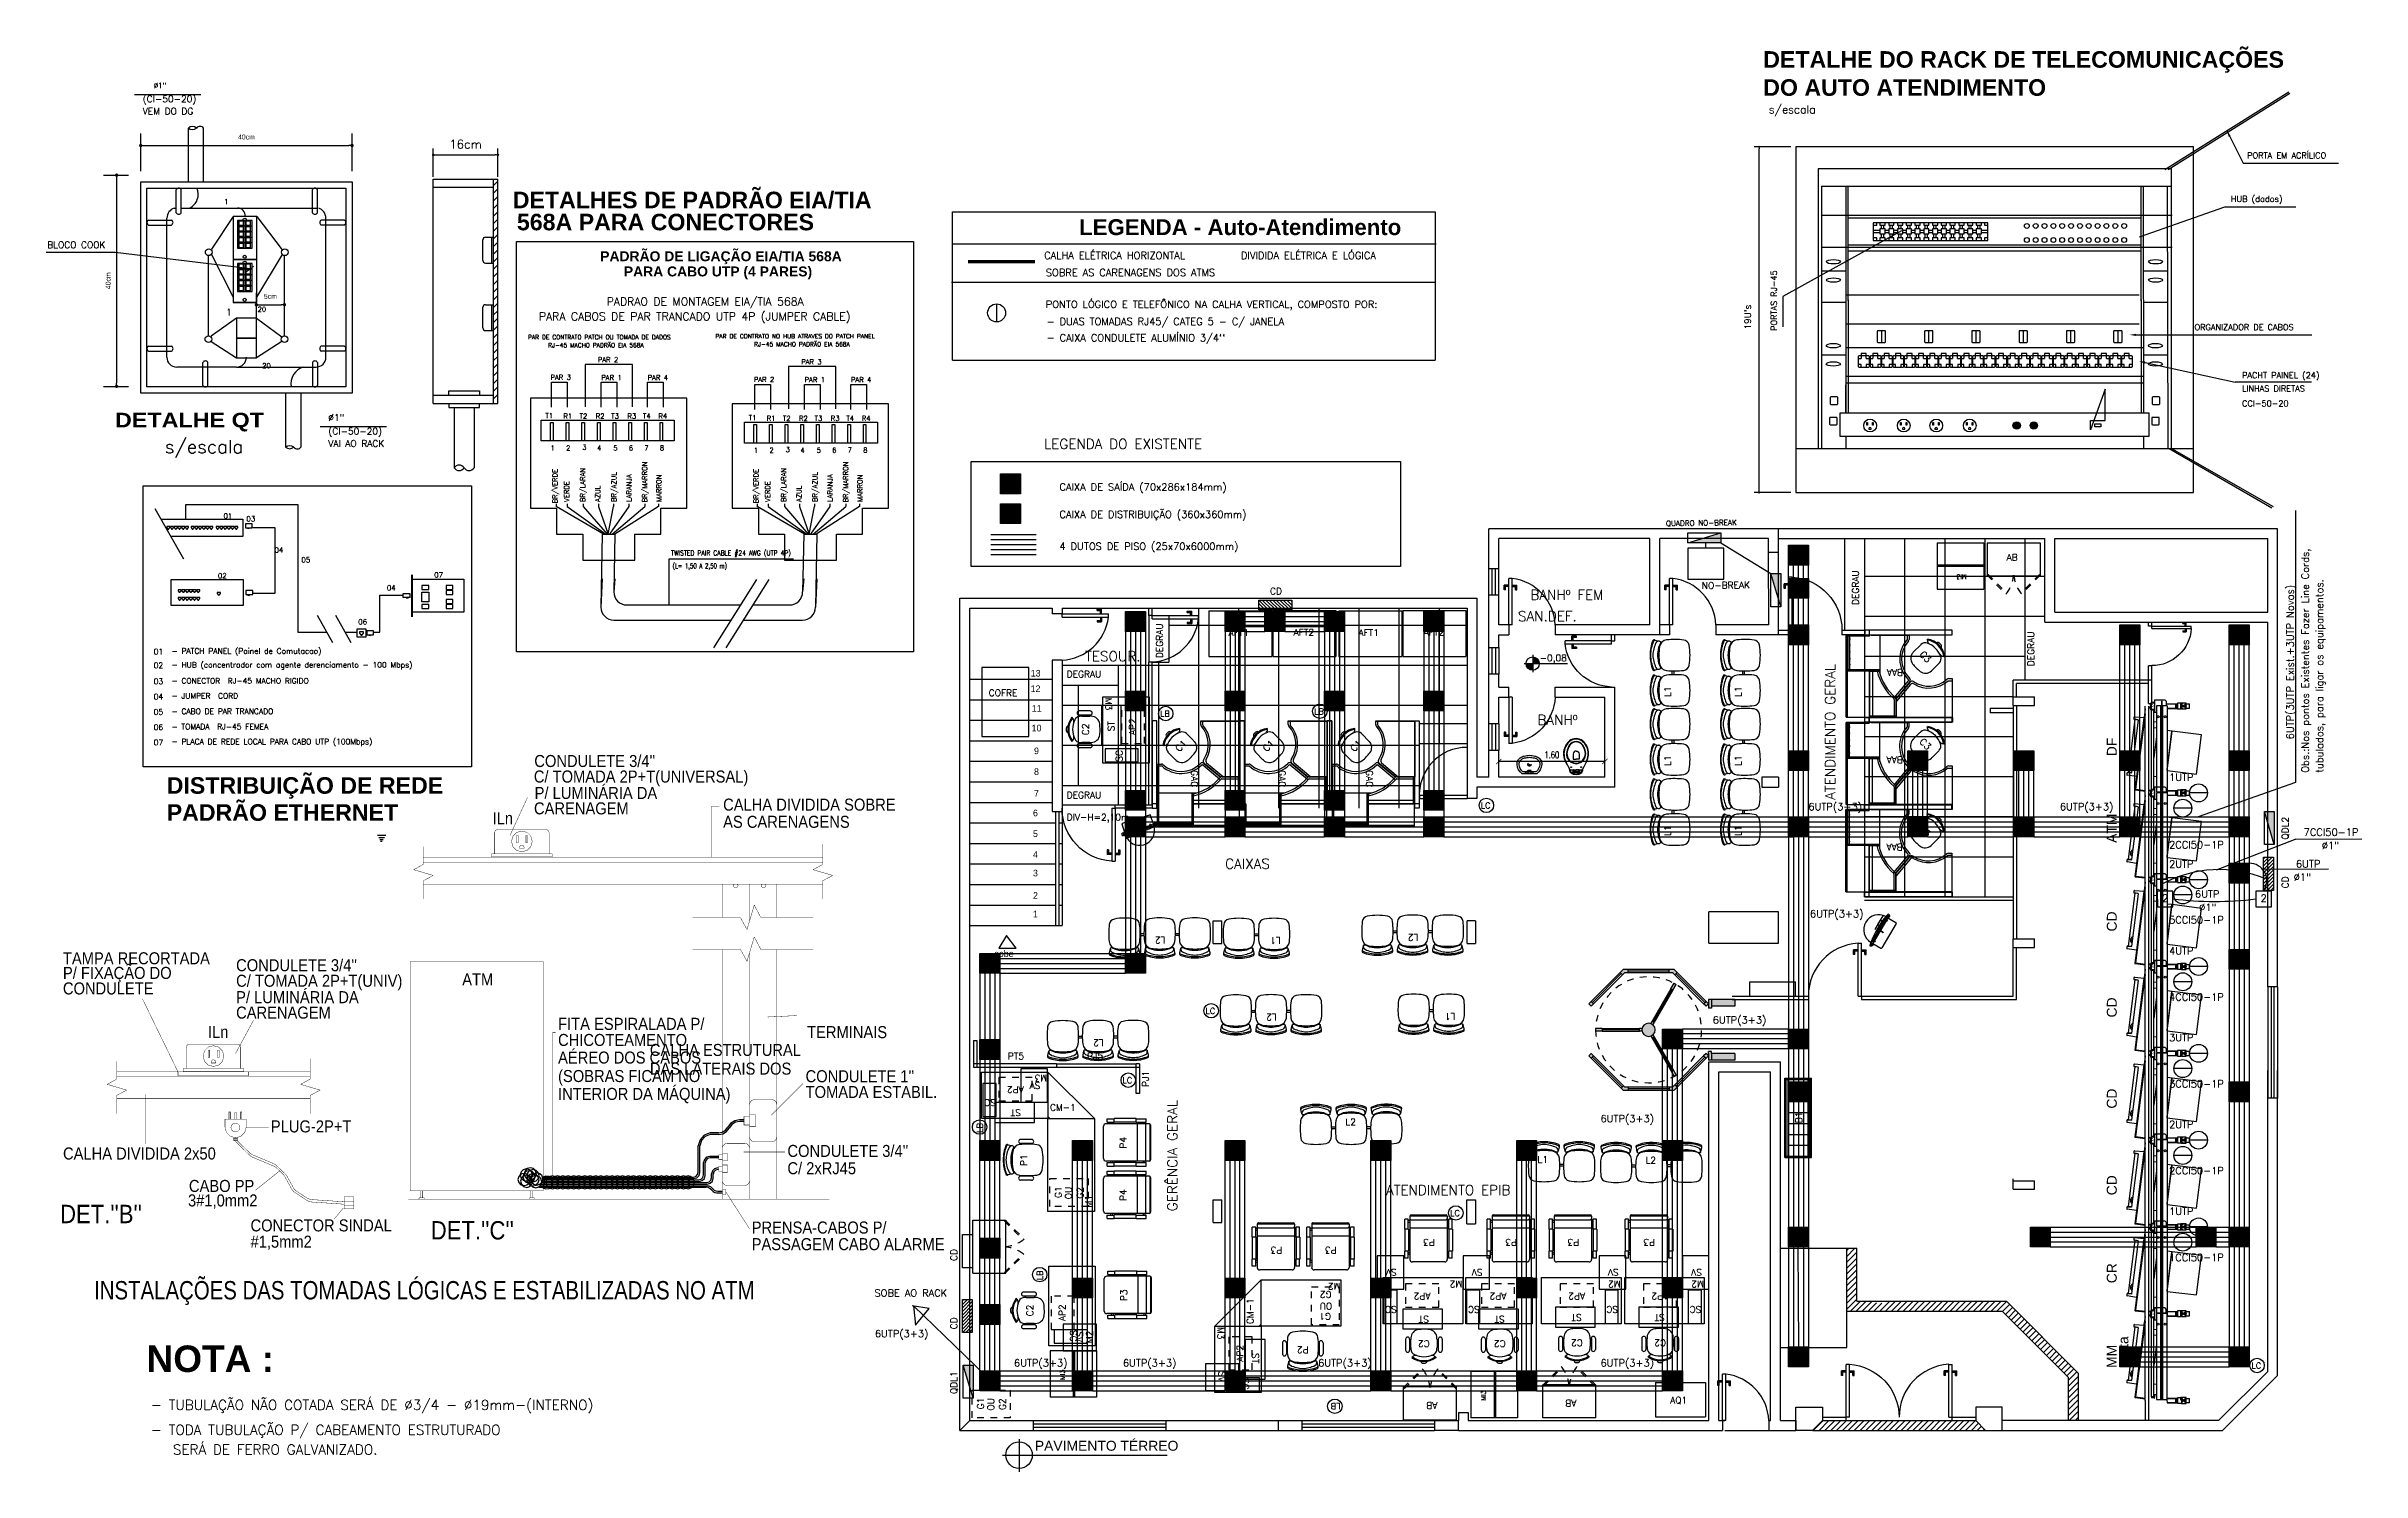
# Model space of a CAD drawing. Extents: x 16 to 124, y 36 to 90.
# Drawn here: x 89.17 to 124.1, y 65.18 to 86.69 of the extents above; entities that cross this region are included whole.
import ezdxf
from ezdxf.enums import TextEntityAlignment as Align

# ---------------------------------------------------------------- set-up
doc = ezdxf.new("R2010")
doc.units = 0
doc.header["$LTSCALE"] = 0.02
doc.header["$PDMODE"] = 2
for name, pattern in [('DASHDOT', [1, 0.5, -0.25, 0, -0.25]), ('HIDDEN', [0.375, 0.25, -0.125]), ('HIDDEN2', [0.1875, 0.125, -0.0625])]:
    doc.linetypes.add(name, pattern=pattern)
doc.layers.get('0').update_dxf_attribs({"linetype": 'CONTINUOUS'})
doc.layers.get('DEFPOINTS').update_dxf_attribs({"linetype": 'CONTINUOUS'})
for name, color, linetype in [('20TEXTO_02', 1, 'CONTINUOUS'), ('25-COTAS', 4, 'CONTINUOUS'), ('25-PAREDEVISTA', 5, 'CONTINUOUS'), ('25-TEXTO1', 7, 'CONTINUOUS'), ('25FIACAO', 1, 'CONTINUOUS'), ('25TEXTO', 41, 'CONTINUOUS'), ('34-LINHA', 2, 'CONTINUOUS'), ('34-TOMADAS', 5, 'CONTINUOUS'), ('35LUMINARIAS', 1, 'CONTINUOUS'), ('3PLANO', 5, 'CONTINUOUS'), ('42-TEXTO', 1, 'CONTINUOUS'), ('5', 5, 'CONTINUOUS'), ('7TEXTO', 1, 'CONTINUOUS'), ('ACESSORIOS', 6, 'CONTINUOUS'), ('AF-CTR_50', 5, 'CONTINUOUS'), ('AF-DADOS', 1, 'CONTINUOUS'), ('AF-DADOS-34', 1, 'CONTINUOUS'), ('ARQUITETURA', 1, 'CONTINUOUS'), ('ARQUITETURA20', 1, 'CONTINUOUS'), ('BLOCOS', 1, 'CONTINUOUS'), ('CADEIRAS', 6, 'CONTINUOUS'), ('CAIXAS', 7, 'CONTINUOUS'), ('CALHA', 160, 'CONTINUOUS'), ('CANALETAS', 4, 'CONTINUOUS'), ('CARENAGEM', 1, 'CONTINUOUS'), ('CODIGO', 6, 'CONTINUOUS'), ('COTAS', 6, 'CONTINUOUS'), ('DES', 5, 'CONTINUOUS'), ('DETALHES_CTR20', 1, 'CONTINUOUS'), ('DETALHES_CTR50', 2, 'CONTINUOUS'), ('DIVBIOMBO', 3, 'CONTINUOUS'), ('DIVISORIA', 5, 'CONTINUOUS'), ('DIVTETO', 5, 'CONTINUOUS'), ('EL-ELETRODUTO', 2, 'CONTINUOUS'), ('ESQUAD-SOLID', 6, 'CONTINUOUS'), ('ESQUADRIA', 1, 'CONTINUOUS'), ('ESQUADRIA-F', 6, 'CONTINUOUS'), ('ESQUADRIAS', 1, 'CONTINUOUS'), ('ESQUADRIAS-F', 2, 'CONTINUOUS'), ('ESQUADRIAS-G', 1, 'CONTINUOUS'), ('INDICA', 1, 'CONTINUOUS'), ('LAYER_1', 7, 'CONTINUOUS'), ('LINHA50', 2, 'CONTINUOUS'), ('MESA-SUP', 5, 'CONTINUOUS'), ('MESAS', 1, 'CONTINUOUS'), ('PAREDE-SOL', 251, 'CONTINUOUS'), ('PAREDES', 7, 'CONTINUOUS'), ('PELICULA', 252, 'CONTINUOUS'), ('PISO', 6, 'CONTINUOUS'), ('PISOELEVADO', 6, 'CONTINUOUS'), ('PPN', 7, 'CONTINUOUS'), ('SAN', 6, 'CONTINUOUS'), ('SETA', 1, 'CONTINUOUS'), ('SINAL', 1, 'CONTINUOUS'), ('SUBPORTICO', 6, 'CONTINUOUS'), ('TEXTO', 7, 'CONTINUOUS'), ('TEXTO-F', 6, 'CONTINUOUS'), ('TEXTO-INS-NOVA', 5, 'CONTINUOUS'), ('TEXTO02', 3, 'CONTINUOUS'), ('TEXTO25', 1, 'CONTINUOUS'), ('TEXTO30', 5, 'CONTINUOUS'), ('TEXTO_05', 2, 'CONTINUOUS'), ('TOMADA', 5, 'CONTINUOUS'), ('TOMADAS30', 5, 'CONTINUOUS'), ('TX04-A', 1, 'CONTINUOUS'), ('TXLOGICA', 160, 'CONTINUOUS')]:
    doc.layers.add(name, color=color, linetype=linetype)
doc.styles.add('COTAS', font='romans.shx', dxfattribs={"width": 0.75})
doc.styles.add('PAVIM', font='swiss.ttf')
doc.styles.add('REGUA60', font='romand.shx', dxfattribs={"width": 1.4})
doc.styles.add('ROMANS', font='simplex.shx')
doc.styles.add('SANSSERIFBOLD', font='sasb____.pfb', dxfattribs={"height": 0.5})
doc.styles.add('SN0', font='Arial', dxfattribs={"width": 4e-06})
doc.styles.add('STYLE1', font='')
doc.styles.get('STYLE1').set_extended_font_data('Arial Black')
doc.dimstyles.new('ARQUITETURA', dxfattribs={"dimscale": 0, "dimtxt": 1.5, "dimasz": 0.1, "dimexe": 2, "dimexo": 3, "dimgap": 0.98, "dimtad": 1, "dimdec": 1, "dimlfac": 100, "dimrnd": 0.005, "dimdsep": 46, "dimtxsty": 'REGUA60', "dimcen": 4, "dimdle": 4, "dimse1": 1, "dimclrt": 2, "dimadec": 0, "dimazin": 0, "dimtfac": 100, "dimtmove": 0, "dimatfit": 3, "dimfxl": 1, "dimtolj": 1, "dimtzin": 0, "dimarcsym": 0})
doc.dimstyles.new('COTAS', dxfattribs={"dimtxt": 0.1, "dimasz": 0.08, "dimexe": 0.1, "dimexo": 0.05, "dimgap": 0.05, "dimtad": 1, "dimzin": 0, "dimdsep": 46, "dimtxsty": 'COTAS', "dimblk1": 'ARCHTICK', "dimblk2": 'ARCHTICK', "dimsah": 1, "dimcen": 2.5, "dimclrt": 1, "dimadec": 0, "dimazin": 0, "dimtfac": 1, "dimtdec": 4, "dimtmove": 2, "dimatfit": 3, "dimldrblk": 'ARCHTICK', "dimfxl": 1, "dimtvp": 1, "dimtolj": 1, "dimtzin": 0, "dimarcsym": 0})
doc.dimstyles.new('DADOS', dxfattribs={"dimscale": 0, "dimtxt": 0.075, "dimasz": 0.05, "dimexe": 0.18, "dimexo": 0.0625, "dimgap": 0.09, "dimtad": 1, "dimdec": 4, "dimzin": 0, "dimdsep": 46, "dimtxsty": 'Standard', "dimblk": 'DOT', "dimcen": -0.05, "dimclrd": 6, "dimclre": 6, "dimadec": 0, "dimazin": 0, "dimtfac": 2.4, "dimtdec": 4, "dimtix": 1, "dimtofl": 0, "dimtmove": 0, "dimatfit": 3, "dimldrblk": 'DOT', "dimfxl": 1, "dimtolj": 1, "dimtzin": 0, "dimarcsym": 0})
doc.dimstyles.new('ROMANS', dxfattribs={"dimscale": 0, "dimtxt": 0.2, "dimasz": 0.1, "dimexe": 0.3, "dimexo": 0.4, "dimgap": 0.1, "dimtad": 1, "dimdec": 0, "dimlfac": 100, "dimzin": 0, "dimdsep": 46, "dimtxsty": 'ROMANS', "dimblk": 'DOT', "dimblk1": 'ARCHTICK', "dimblk2": 'ARCHTICK', "dimsah": 1, "dimcen": 0, "dimclrd": 1, "dimclre": 1, "dimclrt": 1, "dimaunit": 1, "dimadec": 0, "dimazin": 0, "dimtfac": 100, "dimtix": 1, "dimtmove": 2, "dimatfit": 3, "dimldrblk": 'DOT', "dimfxl": 1, "dimtolj": 1, "dimtzin": 0, "dimarcsym": 0})
pattern_1 = [(45, (94.45696, 71.30405), (-0.04419417, 0.04419417), [])]

msp = doc.modelspace()

# ---------------------------------------------------------------- texts
at = {"color": 3, "style": 'STYLE1'}
msp.add_text('DETALHE QT', height=0.22, dxfattribs=at).set_placement((90.20576, 80.94305))
at = {"layer": '20TEXTO_02', "style": 'ROMANS'}
for s, height, p in [('1', 0.075, (91.85183, 84.31095)), ('CALHA ELÉTRICA HORIZONTAL', 0.1090313, (104.22344, 83.48332)), ('DIVIDIDA ELÉTRICA E LÓGICA ', 0.1090313, (107.19225, 83.48332)), ('SOBRE AS CARENAGENS DOS ATMS', 0.1090313, (104.24808, 83.22485)), ('PONTO LÓGICO E TELEFÔNICO NA CALHA VERTICAL, COMPOSTO POR:', 0.1090313, (104.24808, 82.74483)), ('20', 0.075, (92.35693, 82.68809)), ('- DUAS TOMADAS RJ45/ CATEG 5 - C/ JANELA', 0.1090313, (104.2604, 82.48637)), ('- CAIXA CONDULETE ALUMÍNIO 3/4``', 0.1090313, (104.2604, 82.24021)), ('20', 0.075, (92.42667, 81.83586)), ('CAIXA DE SAÍDA (70x286x184mm)', 0.1090313, (104.45406, 79.98764)), ('CAIXA DE DISTRIBUIÇÃO (360x360mm)', 0.1090313, (104.45406, 79.57487)), ('4 DUTOS DE PISO (25x70x6000mm)', 0.1090313, (104.45406, 79.09378))]:
    msp.add_text(s, height=height, dxfattribs=at).set_placement(p)
at = {"layer": '20TEXTO_02', "insert": (95.49493, 85.21766), "char_height": 0.13, "attachment_point": 5, "style": 'ROMANS'}
msp.add_mtext('16cm', dxfattribs=at)
at = {"layer": '25-TEXTO1', "color": 5, "style": 'ROMANS'}
msp.add_text('s/escala', height=0.12, dxfattribs=at).set_placement((115.15503, 85.74117), align=Align.MIDDLE_LEFT)
at = {"layer": '25TEXTO', "color": 1, "style": 'ROMANS'}
for s, height, p in [('(CI-50-20) ', 0.1, (90.62388, 85.84943)), ('%%c1"', 0.08, (90.78808, 86.06199)), ('VEM DO DG', 0.1, (90.62388, 85.66381)), ('BLOCO COOK', 0.1, (89.18269, 83.6472)), ('%%c1"', 0.1, (93.42399, 81.04089)), ('VAI AO RACK', 0.1, (93.42399, 80.64914)), ('(CI-50-20) ', 0.1, (93.42399, 80.83476))]:
    msp.add_text(s, height=height, dxfattribs=at).set_placement(p)
at = {"layer": '42-TEXTO', "style": 'ROMANS'}
for s, p in [('Obs.:Nos pontos Existentes Fazer Line Cords,', (123.30399, 75.7293)), ('tubulados, para ligar os equipamentos.', (123.51861, 75.7293)), ('6UTP(3UTP Exist.+3UTP Novos)', (123.07674, 76.23496))]:
    msp.add_text(s, height=0.1090313, rotation=90, dxfattribs=at).set_placement(p)
for s, height, p in [('6UTP(3+3)', 0.109031, (115.754, 75.16271)), ('6UTP(3+3)', 0.109031, (119.54732, 75.16271)), ('7CCI50-1P', 0.109031, (123.2266, 74.77857)), ('6UTP', 0.109031, (123.10903, 74.30034)), ('%%C1"', 0.109031, (123.50116, 74.57708)), ('%%C1"', 0.109031, (123.07617, 74.09885)), ('2', 0.10903, (121.08955, 73.78151)), ('6UTP', 0.109031, (121.58636, 73.84552)), ('%%C1"', 0.109031, (121.64853, 73.64403)), ('2', 0.10903, (122.57634, 73.78151)), ('6UTP(3+3)', 0.109031, (115.77749, 73.54737)), ('6UTP(3+3)', 0.109031, (114.31107, 71.94401)), ('6UTP(3+3)', 0.109031, (112.61709, 70.45428)), ('SOBE AO RACK', 0.1090313, (101.66328, 67.8228)), ('6UTP(3+3)', 0.109031, (101.66948, 67.2097)), ('6UTP(3+3)', 0.109031, (103.76798, 66.76783)), ('6UTP(3+3)', 0.109031, (105.41139, 66.76783)), ('6UTP(3+3)', 0.109031, (108.35688, 66.76783)), ('6UTP(3+3)', 0.109031, (112.61709, 66.76783))]:
    msp.add_text(s, height=height, dxfattribs=at).set_placement(p)
at = {"layer": '7TEXTO', "style": 'ROMANS'}
for s, height, p in [('PORTA EM ACRÍLICO ', 0.09, (122.37427, 85.00224)), ('HUB (dados)', 0.09, (122.12859, 84.34551)), ('ORGANIZADOR DE CABOS', 0.09, (121.5795, 82.41032)), ('PAR DE CONTRATO PATCH OU TOMADA DE DADOS', 0.065, (96.43606, 82.27206)), ('RJ-45 MACHO PADRÃO EIA 568A', 0.065, (96.73995, 82.15063)), ('PAR DE CONTRATO NO HUB ATRAVES DO PATCH PANEL', 0.065, (99.26444, 82.28703)), ('RJ-45 MACHO PADRÃO EIA 568A', 0.065, (99.84902, 82.1656)), ('PACHT PAINEL (24)', 0.09, (122.29645, 81.68393)), ('LINHAS DIRETAS', 0.09, (122.29645, 81.48353)), ('CCI-50-20', 0.09, (122.29645, 81.25841)), ('01', 0.08316, (90.78951, 77.51729)), ('- PATCH PANEL (Painel de Comutacao)', 0.08316, (91.05807, 77.52592)), ('02', 0.08316, (90.78951, 77.30855)), ('- HUB (concentrador com agente derenciamento - 100 Mbps)', 0.08316, (91.05807, 77.31718)), ('03', 0.08316, (90.78951, 77.06726)), ('03', 0.08316, (90.78951, 77.06726)), ('04', 0.08316, (90.78951, 76.83682)), ('04', 0.08316, (90.78951, 76.83682)), ('- CONECTOR  RJ-45 MACHO RIGIDO', 0.08316, (91.05807, 77.07589)), ('- JUMPER  CORD', 0.08316, (91.05807, 76.84906)), ('05', 0.08316, (90.78951, 76.60638)), ('05', 0.08316, (90.78951, 76.60638)), ('- CABO DE PAR TRANCADO ', 0.08316, (91.05807, 76.61501)), ('06', 0.08316, (90.78951, 76.37594)), ('06', 0.08316, (90.78951, 76.37594)), ('07', 0.08316, (90.78951, 76.1455)), ('07', 0.08316, (90.78951, 76.1455)), ('- TOMADA  RJ-45 FEMEA ', 0.08316, (91.05807, 76.38457)), ('- PLACA DE REDE LOCAL PARA CABO UTP (100Mbps)', 0.08316, (91.05807, 76.1589))]:
    msp.add_text(s, height=height, dxfattribs=at).set_placement(p)
msp.add_text('PORTAS RJ-45', height=0.09, rotation=90, dxfattribs=at).set_placement((115.27828, 82.39805))
at = {"layer": 'AF-CTR_50', "style": 'ROMANS'}
msp.add_text('s/escala', height=0.2, dxfattribs=at).set_placement((90.95673, 80.55218))
at = {"layer": 'ARQUITETURA', "color": 1, "linetype": 'Continuous', "style": 'ROMANS'}
for s, height, p in [('PADRAO DE MONTAGEM EIA/TIA 568A ', 0.12, (97.62369, 82.78179)), ('PARA CABOS DE PAR TRANCADO UTP 4P (JUMPER CABLE)', 0.12, (96.60105, 82.55748)), ('PAR 2', 0.075, (97.49007, 81.92811)), ('PAR 3', 0.075, (100.55797, 81.89473)), ('PAR 3', 0.075, (96.77578, 81.66129)), ('PAR 1', 0.075, (97.54109, 81.65756)), ('PAR 4', 0.075, (98.24062, 81.65756)), ('PAR 2', 0.075, (99.84368, 81.62791)), ('PAR 1', 0.075, (100.60899, 81.62418)), ('PAR 4', 0.075, (101.30852, 81.62418)), ('T1', 0.075, (96.69892, 81.08351)), ('R1', 0.075, (96.97054, 81.07507)), ('T2', 0.075, (97.21471, 81.07507)), ('R2', 0.075, (97.45888, 81.07507)), ('T3', 0.075, (97.69287, 81.07507)), ('R3', 0.075, (97.93704, 81.07507)), ('T4', 0.075, (98.17103, 81.07507)), ('R4', 0.075, (98.40503, 81.07507)), ('T1', 0.075, (99.76682, 81.05013)), ('R1', 0.075, (100.03845, 81.04168)), ('T2', 0.075, (100.28261, 81.04168)), ('R2', 0.075, (100.52678, 81.04168)), ('T3', 0.075, (100.76078, 81.04168)), ('R3', 0.075, (101.00494, 81.04168)), ('T4', 0.075, (101.23894, 81.04168)), ('R4', 0.075, (101.47293, 81.04168))]:
    msp.add_text(s, height=height, dxfattribs=at).set_placement(p)
at = {"layer": 'ARQUITETURA', "color": 1, "linetype": 'Continuous', "style": 'ROMANS', "width": 0.970471}
for s, p in [('1', (96.77845, 80.5941)), ('1', (96.77845, 80.5941)), ('2', (97.01245, 80.5941)), ('2', (97.01245, 80.5941)), ('3', (97.25661, 80.60426)), ('3', (97.25661, 80.60426)), ('4', (97.48043, 80.5941)), ('4', (97.48043, 80.5941)), ('5', (97.7246, 80.5941)), ('5', (97.7246, 80.5941)), ('6', (97.95859, 80.5941)), ('6', (97.95859, 80.5941)), ('7', (98.19259, 80.59565)), ('8', (98.42658, 80.59565)), ('1', (99.84636, 80.56071)), ('1', (99.84636, 80.56071)), ('2', (100.08035, 80.56071)), ('2', (100.08035, 80.56071)), ('3', (100.32452, 80.57088)), ('3', (100.32452, 80.57088)), ('4', (100.54834, 80.56071)), ('4', (100.54834, 80.56071)), ('5', (100.7925, 80.56071)), ('5', (100.7925, 80.56071)), ('6', (101.0265, 80.56071)), ('6', (101.0265, 80.56071)), ('7', (101.26049, 80.56227)), ('8', (101.49449, 80.56227))]:
    msp.add_text(s, height=0.075, dxfattribs=at).set_placement(p)
at = {"layer": 'ARQUITETURA', "color": 1, "linetype": 'Continuous', "style": 'ROMANS', "width": 0.76407}
msp.add_text('TWISTED PAIR CABLE #24 AWG (UTP 4P)', height=0.075, dxfattribs=at).set_placement((98.59437, 79.01012), (100.40358, 79.01012), align=Align.FIT)
at = {"layer": 'ARQUITETURA', "color": 1, "linetype": 'Continuous', "style": 'ROMANS', "width": 0.646204}
msp.add_text('(L= 1,50 A 2,50 m)', height=0.075, dxfattribs=at).set_placement((99.02888, 78.81524), align=Align.CENTER)
at = {"layer": 'ARQUITETURA20', "style": 'ROMANS'}
for s, p in [('- TUBULAÇÃO NÃO COTADA SERÁ DE %%C3/4 - %%c19mm-(INTERNO)', (90.74421, 66.11348)), ('- TODA TUBULAÇÃO P/ CABEAMENTO ESTRUTURADO  ', (90.74421, 65.73763)), (' SERÁ DE FERRO GALVANIZADO.', (90.97682, 65.44061))]:
    msp.add_text(s, height=0.150015, dxfattribs=at).set_placement(p)
at = {"layer": 'CODIGO', "style": 'ROMANS'}
for s, p in [('DEGRAU', (106.01465, 77.46)), ('PT1', (103.3513, 71.42265)), ('PJ1', (105.80315, 70.9873)), ('P4', (105.46587, 70.05695)), ('M1', (104.94026, 69.1683)), ('P4', (105.46587, 69.26608)), ('M2', (104.95768, 67.11868))]:
    msp.add_text(s, height=0.1, rotation=90, dxfattribs=at).set_placement(p)
at = {"layer": 'CODIGO'}
for s, p in [('13', (104.02106, 77.18238)), ('12', (104.01962, 76.94795)), ('11', (104.0367, 76.65102)), ('10', (104.0343, 76.35408)), ('9', (104.0708, 76.01026)), ('8', (104.0708, 75.69769)), ('7', (104.0708, 75.3695)), ('6', (104.05516, 75.07256)), ('5', (104.05516, 74.75999)), ('4', (104.05516, 74.44743)), ('3', (104.05516, 74.16612)), ('2', (104.05516, 73.82787)), ('1', (104.05516, 73.54752)), ('sobe', (103.4727, 72.94958))]:
    msp.add_text(s, height=0.1, dxfattribs=at).set_placement(p)
at = {"layer": 'CODIGO', "style": 'ROMANS'}
for s, p in [('DEGRAU', (104.563, 77.16824)), ('COFRE', (103.3874, 76.8855)), ('DEGRAU', (104.563, 75.34248)), ('DIV-H=2,10m', (104.563, 75.0095)), ('PT5', (103.6763, 71.40429)), ('PJ5', (104.8696, 71.40429))]:
    msp.add_text(s, height=0.1, dxfattribs=at).set_placement(p)
at = {"layer": 'COTAS', "style": 'COTAS'}
msp.add_text('-0,08', height=0.1, dxfattribs=at).set_placement((111.69835, 77.41205))
at = {"layer": 'DES', "style": 'ROMANS'}
for s, p in [('01', (91.84203, 79.56722)), ('03', (92.18831, 79.52311))]:
    msp.add_text(s, height=0.077962, dxfattribs=at).set_placement(p)
at = {"layer": 'DETALHES_CTR50', "style": 'SANSSERIFBOLD'}
for s, p in [('DETALHE DO RACK DE TELECOMUNICAÇÕES', (115.0727, 86.49605)), ('DO AUTO ATENDIMENTO', (115.0727, 86.07228)), ('DETALHES DE PADRÃO EIA/TIA ', (96.20712, 84.37508)), ('568A PARA CONECTORES', (96.26961, 84.04201)), ('DISTRIBUIÇÃO DE REDE', (90.98557, 75.53815)), ('PADRÃO ETHERNET', (90.98557, 75.12977))]:
    msp.add_text(s, height=0.25, dxfattribs=at).set_placement(p, align=Align.MIDDLE_LEFT)
for s, p in [('PADRÃO DE LIGAÇÃO EIA/TIA 568A', (97.52603, 83.45048)), ('PARA CABO UTP (4 PARES)', (97.88289, 83.22131))]:
    msp.add_text(s, height=0.15, dxfattribs=at).set_placement(p)
at = {"layer": 'INDICA', "color": 1, "style": 'ROMANS'}
for s, p in [('BR/MARRON', (98.23369, 79.80936)), ('BR/MARRON', (101.26698, 79.80936)), ('BR/VERDE', (96.88062, 79.79528)), ('VERDE', (97.05612, 79.81628)), ('BR/LARAN', (97.29856, 79.81628)), ('AZUL', (97.52715, 79.81628)), ('BR/AZUL', (97.76959, 79.81628)), ('LARANJA', (97.99818, 79.81628)), ('MARRON', (98.44843, 79.81628)), ('BR/VERDE', (99.91391, 79.79528)), ('VERDE', (100.08941, 79.81628)), ('BR/LARAN', (100.33185, 79.81628)), ('AZUL', (100.56044, 79.81628)), ('BR/AZUL', (100.80288, 79.81628)), ('LARANJA', (101.03147, 79.81628)), ('MARRON', (101.48172, 79.81628))]:
    msp.add_text(s, height=0.075, rotation=90, dxfattribs=at).set_placement(p)
at = {"layer": 'LAYER_1', "color": 1, "style": 'SN0'}
for s, width, p, p2 in [("CONDULETE 3/4''", 0.878231, (96.5319, 75.81652), (98.35518, 75.81652)), ('C/ TOMADA 2P+T(UNIVERSAL)', 0.875229, (96.52483, 75.58213), (99.76061, 75.58213)), ('P/ LUMINÁRIA DA', 0.873399, (96.53651, 75.33395), (98.3866, 75.33395)), ('ILn', 0.840505, (95.90175, 74.95284), (96.21063, 74.95284)), ('CARENAGEM', 0.865673, (96.52712, 75.10152), (97.95571, 75.10152)), ('CALHA DIVIDIDA SOBRE', 0.877348, (99.38053, 75.15793), (101.98245, 75.15793)), ('AS CARENAGENS', 0.878094, (99.38053, 74.89871), (101.29068, 74.89871)), ('TAMPA RECORTADA', 0.872244, (89.42038, 72.83863), (91.63727, 72.83863)), ('P/ FIXAÇÃO DO', 0.878632, (89.42038, 72.618), (91.06026, 72.618)), ("CONDULETE 3/4''", 0.878231, (92.03299, 72.73423), (93.85626, 72.73423)), ('C/ TOMADA 2P+T(UNIV)', 0.875972, (92.03299, 72.49984), (94.5416, 72.49984)), ('ATM', 0.851934, (95.44432, 72.52043), (95.91194, 72.52043)), ('CONDULETE', 0.879558, (89.42038, 72.3836), (90.78677, 72.3836)), ('P/ LUMINÁRIA DA', 0.873399, (92.03299, 72.25167), (93.88308, 72.25167)), ('CARENAGEM', 0.865672, (92.03299, 72.01923), (93.46158, 72.01923)), ('FITA ESPIRALADA P/', 0.873688, (96.89049, 71.8492), (99.0988, 71.8492)), ('ILn', 0.840505, (91.60734, 71.72772), (91.91623, 71.72772)), ('CHICOTEAMENTO', 0.876763, (96.89049, 71.60589), (98.83604, 71.60589)), ('CALHA ESTRUTURAL', 0.87515, (98.27611, 71.45525), (100.55414, 71.45525)), ('TERMINAIS', 0.881345, (100.64692, 71.72476), (101.85458, 71.72476)), ('AÉREO DOS CABOS', 0.878009, (96.89049, 71.34054), (99.04839, 71.34054)), ('DAS LATERAIS DOS', 0.878034, (98.27611, 71.17334), (100.40935, 71.17334)), ('(SOBRAS FICAM NO', 0.87729, (96.89049, 71.0619), (99.03552, 71.0619)), ('INTERIOR DA MÁQUINA)', 0.87585, (96.89049, 70.79202), (99.49134, 70.79202)), ('TOMADA ESTABIL.', 0.869605, (100.62485, 70.82099), (102.61008, 70.82099)), ("CONDULETE 1''", 0.878533, (100.62485, 71.05882), (102.26259, 71.05882)), ('PLUG-2P+T', 0.876045, (92.55737, 70.30143), (93.77145, 70.30143)), ('CALHA DIVIDIDA 2x50', 0.876841, (89.42152, 69.89221), (91.72636, 69.89221)), ("CONDULETE 3/4''", 0.878231, (100.35088, 69.93123), (102.17415, 69.93123)), ('CABO PP', 0.88208, (91.321, 69.40275), (92.30772, 69.40275)), ('C/ 2xRJ45', 0.880032, (100.35088, 69.67032), (101.38586, 69.67032)), ('3#1,0mm2', 0.882688, (91.30734, 69.18433), (92.35519, 69.18433)), ('CONECTOR SINDAL', 0.875764, (92.25062, 68.80739), (94.38171, 68.80739)), ('PRENSA-CABOS P/', 0.873276, (99.81123, 68.7752), (101.84579, 68.7752)), ('#1,5mm2', 0.884025, (92.25062, 68.56166), (93.17513, 68.56166)), ('PASSAGEM CABO ALARME', 0.87675, (99.81123, 68.52423), (102.72097, 68.52423))]:
    msp.add_text(s, height=0.181888, dxfattribs=dict(at, width=width)).set_placement(p, p2, align=Align.FIT)
at = {"layer": 'LAYER_1', "style": 'SN0'}
for s, width, p, p2 in [("DET.''B''", 0.87042, (89.37713, 68.93184), (90.6116, 68.93184)), ("DET.''C''", 0.870909, (94.9693, 68.68575), (96.22307, 68.68575)), ('INSTALAÇÕES DAS TOMADAS LÓGICAS E ESTABILIZADAS NO ATM', 0.792946, (89.89048, 67.78076), (99.85538, 67.78076))]:
    msp.add_text(s, height=0.277256, dxfattribs=dict(at, width=width)).set_placement(p, p2, align=Align.FIT)
at = {"layer": 'PISO', "style": 'PAVIM'}
for s, p in [('DF', (120.4063, 75.9795)), ('ATM', (120.4063, 74.6717)), ('CD', (120.4063, 73.33441)), ('CD', (120.4063, 72.03645)), ('CD', (120.4063, 70.66059)), ('CD', (120.4063, 69.3528)), ('CR', (120.4063, 68.02534)), ('MM', (120.4063, 66.74705)), ('porta', (120.58192, 66.74705))]:
    msp.add_text(s, height=0.15, rotation=90, dxfattribs=at).set_placement(p)
msp.add_text('PAVIMENTO TÉRREO', height=0.15, dxfattribs=at).set_placement((104.08331, 65.49735))
at = {"layer": 'PISOELEVADO', "style": 'COTAS'}
for p in [(116.51622, 78.26191), (119.16073, 77.33867)]:
    msp.add_text('DEGRAU', height=0.1, rotation=90, dxfattribs=at).set_placement(p)
at = {"layer": 'SETA', "style": 'ROMANS'}
msp.add_text("19U's", height=0.0975, rotation=90, dxfattribs=at).set_placement((114.88748, 82.42117))
at = {"layer": 'TEXTO'}
for s, height, style, p in [('LEGENDA DO EXISTENTE', 0.15, 'ROMANS', (104.2217, 80.61787)), ('CD', 0.1, 'ROMANS', (107.6306, 78.42141)), ('BANHº FEM', 0.15, 'COTAS', (111.5595, 78.33989)), ('SAN.DEF.', 0.15, 'COTAS', (111.37256, 78.01774)), ('TESOUR.', 0.15, 'COTAS', (104.84186, 77.41293)), ('BANHº ', 0.15, 'COTAS', (111.66561, 76.4528)), ('CAIXAS', 0.15, 'COTAS', (106.95425, 74.28074)), ('ATENDIMENTO EPIB', 0.15, 'COTAS', (109.38084, 69.35662))]:
    msp.add_text(s, height=height, dxfattribs=dict(at, style=style)).set_placement(p)
for s, height, rotation, style, p in [('QUADRO NO-BREAK', 0.08, 0.843151, 'ROMANS', (113.6055, 79.45297)), ('NO-BREAK', 0.1, 0.843151, 'ROMANS', (114.14522, 78.50449)), ('ATENDIMENTO GERAL', 0.15, 90, 'COTAS', (116.15697, 75.32203)), ('QDL2', 0.1, 90, 'ROMANS', (122.99911, 74.72082)), ('CD', 0.1, 90, 'ROMANS', (122.99911, 73.98549)), ('GERÊNCIA GERAL', 0.15, 90, 'COTAS', (106.23273, 69.11131)), ('CD', 0.1, 90, 'ROMANS', (102.91269, 68.36221)), ('CD', 0.1, 90, 'ROMANS', (102.91269, 67.33118)), ('QDL1', 0.1, 90, 'ROMANS', (102.91269, 66.35255))]:
    msp.add_text(s, height=height, rotation=rotation, dxfattribs=dict(at, style=style)).set_placement(p)
at = {"layer": 'TEXTO-INS-NOVA', "style": 'ROMANS'}
for s, p in [('1UTP', (121.19568, 75.60735)), ('2CCI50-1P', (121.19568, 74.58873)), ('2UTP', (121.19568, 74.29725)), ('5CCI50-1P', (121.19568, 73.45432)), ('4UTP', (121.19568, 72.98716)), ('4CCI50-1P', (121.19568, 72.28999)), ('3UTP', (121.19568, 71.67707)), ('3CCI50-1P', (121.19568, 70.97989)), ('2UTP', (121.19568, 70.36697)), ('2CCI50-1P', (121.19568, 69.6698)), ('1UTP', (121.19568, 69.05688)), ('1CCI50-1P', (121.19568, 68.35971))]:
    msp.add_text(s, height=0.109031, dxfattribs=at).set_placement(p)
at = {"layer": 'TEXTO02', "style": 'SANSSERIFBOLD'}
msp.add_text('LEGENDA - Auto-Atendimento', height=0.24, dxfattribs=at).set_placement((104.7511, 83.84487))
at = {"layer": 'TEXTO25', "style": 'ROMANS'}
msp.add_text('1', height=0.1, dxfattribs=at).set_placement((91.88282, 82.63222))
at = {"layer": 'TEXTO_05', "style": 'SANSSERIFBOLD'}
msp.add_text('NOTA :', height=0.4, dxfattribs=at).set_placement((90.68105, 66.68564))
at = {"layer": 'TXLOGICA', "style": 'ROMANS'}
for s, p in [('04', (92.61228, 79.05261)), ('05', (93.01798, 78.90369)), ('02', (91.75785, 78.66483)), ('07', (95.02149, 78.67581)), ('04', (94.30713, 78.48206)), ('06', (93.87464, 77.96956))]:
    msp.add_text(s, height=0.077962, dxfattribs=at).set_placement(p)

# ---------------------------------------------------------------- blocks, each defined once
blk = doc.blocks.new('MI3')
at = {"layer": 'MESAS'}
for p, q in [((0.7, 0), (0, 0)), ((0, -0.7), (0, 0)), ((0.7, -0.7), (0.7, 0)), ((0.7, -0.35), (0, -0.35)), ((0.7, -0.37), (0, -0.37)), ((0.7, -0.7), (0, -0.7))]:
    blk.add_line(p, q, dxfattribs=at)
at = {"layer": 'CODIGO', "style": 'ROMANS'}
blk.add_text('MI3', height=0.07, dxfattribs=at).set_placement((0.258, -0.222, -0.64))
blk = doc.blocks.new('CM-1')
at = {"layer": 'MESAS'}
blk.add_lwpolyline([(-0.03, 0.7), (-0.03, 0.03), (0, 0), (0.67, 0)], close=True, dxfattribs=at)
at = {"layer": 'CODIGO', "style": 'ROMANS'}
blk.add_text('CM-1', height=0.1, dxfattribs=at).set_placement((0, 0.119))
blk = doc.blocks.new('G1OUG2')
at = {"layer": 'ACESSORIOS', "linetype": 'HIDDEN'}
blk.add_lwpolyline([(0, 0), (-0.42, 0), (-0.42, 0.575), (0, 0.575)], close=True, dxfattribs=at)
at = {"layer": 'CODIGO', "style": 'ROMANS'}
for s, p in [('G1', (-0.293, 0.398)), ('OU', (-0.312, 0.245)), ('G2', (-0.302, 0.07))]:
    blk.add_text(s, height=0.1, dxfattribs=at).set_placement(p)
blk = doc.blocks.new('SV')
at = {"layer": 'ACESSORIOS'}
blk.add_lwpolyline([(0, 0), (0, -0.5), (0.4, -0.5), (0.4, 0)], close=True, dxfattribs=at)
at = {"layer": 'CODIGO', "style": 'ROMANS'}
blk.add_text('SV', height=0.1, dxfattribs=at).set_placement((0.107, -0.303))
blk = doc.blocks.new('SC')
at = {"layer": 'ACESSORIOS'}
blk.add_lwpolyline([(0, 0), (0, -0.5), (0.2, -0.5), (0.2, 0)], close=True, dxfattribs=at)
at = {"layer": 'CODIGO', "style": 'ROMANS'}
blk.add_text('SC', height=0.1, dxfattribs=at).set_placement((0.003, -0.261))
blk = doc.blocks.new('A$C33302E0F')
at = {"layer": 'CADEIRAS'}
for p, q in [((0.185, 0.455), (0.185, 0.473)), ((0.279, 0.455), (0.279, 0.473)), ((0.716, 0.455), (0.716, 0.473)), ((0.81, 0.455), (0.81, 0.473)), ((1.247, 0.458), (1.247, 0.476)), ((1.341, 0.458), (1.341, 0.476)), ((0.468, 0.253), (0.526, 0.253)), ((0.468, 0.253), (0.478, 0.253)), ((0.469, 0.225), (0.526, 0.225)), ((0.999, 0.256), (1.058, 0.256)), ((1, 0.228), (1.057, 0.228))]:
    blk.add_line(p, q, dxfattribs=at)
for points in [[(0.101, 0.446, 0.340817), (0, 0.34, 0.05523), (0.003, 0.081, 0.328643), (0.079, 0, 0.09095), (0.384, 0, 0.328643), (0.461, 0.081, 0.05523), (0.463, 0.34, 0.340817), (0.363, 0.446, 0.077917)], [(0.632, 0.446, 0.340817), (0.532, 0.34, 0.05523), (0.534, 0.081, 0.328643), (0.61, 0, 0.09095), (0.916, 0, 0.328643), (0.992, 0.081, 0.05523), (0.994, 0.34, 0.340817), (0.894, 0.446, 0.077917)], [(1.163, 0.449, 0.340817), (1.063, 0.343, 0.05523), (1.065, 0.084, 0.328643), (1.141, 0.003, 0.09095), (1.447, 0.003, 0.328643), (1.523, 0.084, 0.05523), (1.525, 0.343, 0.340817), (1.425, 0.449, 0.077917)]]:
    blk.add_lwpolyline(points, format="xyb", close=True, dxfattribs=at)
for points in [[(0.458, 0.514, 0.481357), (0.453, 0.547, 0.097119), (0.232, 0.589, 0.097119), (0.011, 0.547, 0.481357), (0.005, 0.514)], [(0.185, 0.473, 0.100785), (0.047, 0.433, -0.49505), (0.02, 0.445), (0.006, 0.512, -0.365963), (0.017, 0.534, -0.0944), (0.232, 0.576, -0.0944), (0.447, 0.534, -0.365963), (0.458, 0.512), (0.443, 0.445, -0.49505), (0.416, 0.433, 0.100785), (0.279, 0.473, 0.100785)], [(0.444, 0.448, 0.344642), (0.419, 0.5, 0.1068), (0.232, 0.547, 0.1068), (0.045, 0.5, 0.344642), (0.02, 0.448)], [(0.99, 0.514, 0.481357), (0.984, 0.547, 0.097119), (0.763, 0.589, 0.097119), (0.542, 0.547, 0.481357), (0.536, 0.514)], [(0.716, 0.473, 0.100785), (0.578, 0.433, -0.49505), (0.551, 0.445), (0.537, 0.512, -0.365963), (0.548, 0.534, -0.0944), (0.763, 0.576, -0.0944), (0.978, 0.534, -0.365963), (0.989, 0.512), (0.975, 0.445, -0.49505), (0.947, 0.433, 0.100785), (0.81, 0.473, 0.100785)], [(0.975, 0.448, 0.344642), (0.95, 0.5, 0.1068), (0.763, 0.547, 0.1068), (0.576, 0.5, 0.344642), (0.551, 0.448)], [(1.521, 0.517, 0.481357), (1.515, 0.55, 0.097119), (1.294, 0.592, 0.097119), (1.073, 0.55, 0.481357), (1.067, 0.517)], [(1.247, 0.476, 0.100785), (1.11, 0.436, -0.49505), (1.082, 0.448), (1.068, 0.515, -0.365963), (1.079, 0.537, -0.0944), (1.294, 0.579, -0.0944), (1.509, 0.537, -0.365963), (1.52, 0.515), (1.506, 0.448, -0.49505), (1.479, 0.436, 0.100785), (1.341, 0.476, 0.100785)], [(1.506, 0.451, 0.344642), (1.481, 0.503, 0.1068), (1.294, 0.55, 0.1068), (1.107, 0.503, 0.344642), (1.082, 0.451)]]:
    blk.add_lwpolyline(points, format="xyb", dxfattribs=at)
for centre in [(0.232, -0.04), (0.763, -0.04), (1.294, -0.037)]:
    blk.add_arc(centre, 0.515, 84.7595, 95.2405, dxfattribs=at)
at = {"layer": 'CODIGO', "style": 'ROMANS'}
blk.add_text('L2', height=0.1, dxfattribs=at).set_placement((0.676, 0.274))
blk = doc.blocks.new('A$C05567B69')
at = {"layer": 'ESQUADRIAS-F'}
blk.add_arc((0.8, 0), 0.8, 93.5833, 180, dxfattribs=at)
at = {"layer": 'ESQUADRIAS-G'}
for p, q in [((0.75, 0), (0.75, 0.798)), ((0.75, 0.798), (0.8, 0.798)), ((0.8, 0), (0.8, 0.798)), ((0.68, 0.628), (0.68, 0.698)), ((0.75, 0.698), (0.68, 0.698)), ((0.7, 0.628), (0.68, 0.628)), ((0.7, 0.628), (0.7, 0.678)), ((0.75, 0.678), (0.7, 0.678)), ((0.8, 0.698), (0.87, 0.698)), ((0.8, 0.678), (0.85, 0.678)), ((0.85, 0.628), (0.85, 0.678)), ((0.85, 0.628), (0.87, 0.628)), ((0.87, 0.628), (0.87, 0.698)), ((0.75, 0), (0.8, 0))]:
    blk.add_line(p, q, dxfattribs=at)
for points in [[(0.68, 0.698), (0.75, 0.698), (0.7, 0.678), (0.75, 0.678)], [(0.68, 0.628), (0.68, 0.698), (0.7, 0.628), (0.7, 0.678)], [(0.8, 0.698), (0.87, 0.698), (0.8, 0.678), (0.85, 0.678)], [(0.85, 0.628), (0.85, 0.678), (0.87, 0.628), (0.87, 0.698)]]:
    blk.add_solid(points, dxfattribs=at)
blk = doc.blocks.new('C2')
at = {"layer": 'CADEIRAS'}
for p, q in [((-0.298, -0.361), (-0.298, -0.195)), ((-0.237, -0.361), (-0.237, -0.195)), ((-0.218, -0.357), (-0.218, -0.237)), ((-0.198, -0.092), (-0.204, -0.084)), ((-0.182, -0.105), (-0.192, -0.092)), ((0.141, -0.105), (0.15, -0.092)), ((0.157, -0.092), (0.163, -0.084)), ((0.177, -0.237), (0.177, -0.357)), ((0.196, -0.361), (0.196, -0.195)), ((0.257, -0.361), (0.257, -0.195))]:
    blk.add_line(p, q, dxfattribs=at)
for centre, radius, start, end in [((-0.021, -0.328), 0.329, 86.4167, 93.5833), ((-0.267, -0.195), 0.0306, 0, 180), ((-0.124, -0.213), 0.094, 114.9388, 178.3074), ((0.675, -0.237), 0.893, 178.3074, 180), ((-0.021, -0.328), 0.305, 53.1301, 126.8699), ((-0.194, -0.089), 0.0047, 216.8699, 305.9604), ((-0.021, -0.328), 0.291, 54.0396, 125.9604), ((-0.146, -0.054), 0.0623, 234.3405, 285.7396), ((-0.021, -0.435), 0.338, 90, 114.9388), ((-0.039, -0.028), 0.0282, 93.5833, 176.6281), ((-0.021, -0.435), 0.338, 65.0612, 90), ((-0.002, -0.028), 0.0282, 3.3719, 86.4167), ((0.105, -0.054), 0.0623, 254.2604, 305.6595), ((0.082, -0.213), 0.094, 1.6926, 65.0612), ((0.153, -0.089), 0.0047, 234.0396, 323.1301), ((-0.716, -0.237), 0.893, 0, 1.6926), ((0.226, -0.195), 0.0306, 0, 180), ((-0.267, -0.361), 0.0306, 180, 0), ((0.487, -0.357), 0.705, 180, 181.7293), ((-0.086, -0.375), 0.132, 181.7293, 263.155), ((-0.021, 0.171), 0.682, 263.155, 270), ((-0.021, 0.171), 0.681, 270, 276.845), ((0.045, -0.375), 0.132, 276.845, 358.2707), ((-0.528, -0.357), 0.705, 358.2707, 360), ((0.226, -0.361), 0.0306, 180, 0)]:
    blk.add_arc(centre, radius, start, end, dxfattribs=at)
at = {"layer": 'CODIGO', "style": 'ROMANS'}
blk.add_text('C2', height=0.1, dxfattribs=at).set_placement((-0.108, -0.343))
blk = doc.blocks.new('A$C7B783AE8')
at = {"layer": 'ESQUADRIAS-F'}
blk.add_arc((-0.033, 0.738), 0.738, 272.5737, 353.1841, dxfattribs=at)
at = {"layer": 'ESQUADRIAS-G'}
for p, q in [((0, 0.7), (0.7, 0.7)), ((0, 0.65), (0, 0.7)), ((0.528, 0.75), (0.528, 0.77)), ((0.528, 0.77), (0.598, 0.77)), ((0.528, 0.75), (0.578, 0.75)), ((0.578, 0.7), (0.578, 0.75)), ((0.598, 0.7), (0.598, 0.77)), ((0.7, 0.65), (0.7, 0.7)), ((0, 0.65), (0.7, 0.65)), ((0.528, 0.6), (0.578, 0.6)), ((0.528, 0.6), (0.528, 0.58)), ((0.528, 0.58), (0.598, 0.58)), ((0.578, 0.65), (0.578, 0.6)), ((0.598, 0.65), (0.598, 0.58))]:
    blk.add_line(p, q, dxfattribs=at)
for points in [[(0.528, 0.75), (0.578, 0.75), (0.528, 0.77), (0.598, 0.77)], [(0.598, 0.7), (0.598, 0.77), (0.578, 0.7), (0.578, 0.75)], [(0.528, 0.58), (0.598, 0.58), (0.528, 0.6), (0.578, 0.6)], [(0.598, 0.58), (0.598, 0.65), (0.578, 0.6), (0.578, 0.65)]]:
    blk.add_solid(points, dxfattribs=at)
blk = doc.blocks.new('AP2')
at = {"layer": 'ACESSORIOS', "linetype": 'HIDDEN'}
blk.add_lwpolyline([(0, 0), (0, -0.35), (0.5, -0.35), (0.5, 0)], close=True, dxfattribs=at)
at = {"layer": 'CODIGO', "style": 'ROMANS'}
blk.add_text('AP2', height=0.1, dxfattribs=at).set_placement((0.125, -0.217))
blk = doc.blocks.new('P1')
at = {"layer": 'CADEIRAS'}
for p, q in [((0, 0), (0, 0.018)), ((0.094, 0), (0.094, 0.018)), ((-0.26, -0.295), (-0.26, -0.128)), ((-0.199, -0.295), (-0.199, -0.128)), ((0.294, -0.295), (0.294, -0.128)), ((0.355, -0.295), (0.355, -0.128))]:
    blk.add_line(p, q, dxfattribs=at)
blk.add_lwpolyline([(-0.084, -0.009, 0.340817), (-0.184, -0.115, 0.05523), (-0.182, -0.374, 0.328643), (-0.106, -0.455, 0.09095), (0.2, -0.455, 0.328643), (0.276, -0.374, 0.05523), (0.278, -0.115, 0.340817), (0.178, -0.009, 0.077917)], format="xyb", close=True, dxfattribs=at)
for points in [[(0.274, 0.059, 0.481357), (0.268, 0.092, 0.097119), (0.047, 0.134, 0.097119), (-0.174, 0.092, 0.481357), (-0.18, 0.059)], [(0, 0.018, 0.100785), (-0.138, -0.022, -0.49505), (-0.165, -0.009), (-0.179, 0.057, -0.365963), (-0.168, 0.079, -0.0944), (0.047, 0.121, -0.0944), (0.262, 0.079, -0.365963), (0.273, 0.057), (0.259, -0.009, -0.49505), (0.232, -0.022, 0.100785), (0.094, 0.018, 0.100785)], [(0.259, -0.007, 0.344642), (0.234, 0.045, 0.1068), (0.047, 0.093, 0.1068), (-0.14, 0.045, 0.344642), (-0.165, -0.007)]]:
    blk.add_lwpolyline(points, format="xyb", dxfattribs=at)
for centre, radius, start, end in [((0.047, -0.495), 0.515, 84.7595, 95.2405), ((-0.229, -0.128), 0.0306, 0, 180), ((-0.229, -0.295), 0.0306, 180, 0), ((0.324, -0.128), 0.0306, 0, 180), ((0.324, -0.295), 0.0306, 180, 0)]:
    blk.add_arc(centre, radius, start, end, dxfattribs=at)
at = {"layer": 'CODIGO', "style": 'ROMANS'}
blk.add_text('P1', height=0.1, dxfattribs=at).set_placement((-0.046, -0.226))
blk = doc.blocks.new('AB')
at = {"layer": 'CODIGO', "linetype": 'HIDDEN2'}
for p, q in [((0, -0.491), (0.281, -0.773)), ((0.013, -0.478), (0.294, -0.76)), ((0.787, -0.478), (0.506, -0.76)), ((0.8, -0.491), (0.519, -0.773)), ((0.281, -0.773), (0.294, -0.76)), ((0.519, -0.773), (0.506, -0.76))]:
    blk.add_line(p, q, dxfattribs=at)
for centre, start, end in [((-0.095, -0.456), 321.9199, 355.9227), ((0.895, -0.456), 184.0773, 218.0801)]:
    blk.add_arc(centre, 0.493, start, end, dxfattribs=at)
at = {"layer": 'MESAS'}
for p, q in [((0, 0), (0.8, 0)), ((0, 0), (0, -0.5)), ((0.8, 0), (0.8, -0.5)), ((0, -0.5), (0.013, -0.5)), ((0.013, -0.5), (0.782, -0.5)), ((0.782, -0.5), (0.8, -0.5)), ((0.8, -0.5), (0.787, -0.5))]:
    blk.add_line(p, q, dxfattribs=at)
at = {"layer": 'MESAS', "linetype": 'HIDDEN2'}
for p, q in [((0.013, -0.478), (0, -0.491)), ((0.787, -0.478), (0.8, -0.491))]:
    blk.add_line(p, q, dxfattribs=at)
at = {"layer": 'CODIGO', "style": 'ROMANS'}
blk.add_text('AB', height=0.1, dxfattribs=at).set_placement((0.291, -0.27))
blk = doc.blocks.new('LB')
at = {"layer": 'ACESSORIOS'}
blk.add_circle((0, 0), 0.109, dxfattribs=at)
at = {"layer": 'CODIGO', "style": 'ROMANS'}
blk.add_text('LB', height=0.09, dxfattribs=at).set_placement((-0.086, -0.047))
blk = doc.blocks.new('ST')
at = {"layer": 'ACESSORIOS'}
blk.add_lwpolyline([(0, 0), (0, -0.3), (0.6, -0.3), (0.6, 0)], close=True, dxfattribs=at)
at = {"layer": 'CODIGO', "style": 'ROMANS'}
blk.add_text('ST', height=0.1, dxfattribs=at).set_placement((0.207, -0.197))
blk = doc.blocks.new('M3')
at = {"layer": 'MESAS'}
blk.add_lwpolyline([(0, 0), (0, 0.7), (1, 0.7), (1, 0)], close=True, dxfattribs=at)
at = {"layer": 'CODIGO', "style": 'ROMANS'}
blk.add_text('M3', height=0.1, dxfattribs=at).set_placement((0.013, 0.039))
blk = doc.blocks.new('PORTA-GIRA')
at = {"layer": 'ESQUAD-SOLID'}
h = blk.add_hatch(color=256, dxfattribs=at)
h.paths.add_polyline_path([(0.1, 2.167), (0.065, 2.202), (0.029, 2.167), (0.065, 2.131)])
h.paths.add_polyline_path([(-0.372, 1.695), (-0.407, 1.73), (-0.457, 1.68), (-0.457, 1.61), (-0.407, 1.61), (-0.407, 1.66)])
h.paths.add_polyline_path([(0.479, 2.101, 0.012502), (0.439, 2.101), (0.439, 2.001), (0.479, 2.001)])
h.paths.add_polyline_path([(0.853, 2.202), (0.817, 2.167), (0.853, 2.131), (0.888, 2.167)])
h.paths.add_polyline_path([(1.374, 1.68), (1.339, 1.716), (1.304, 1.68), (1.324, 1.66), (1.324, 1.61), (1.374, 1.61)])
h.paths.add_polyline_path([(1.374, 0.992), (1.324, 0.992), (1.324, 0.942), (1.289, 0.907), (1.324, 0.872), (1.374, 0.922)])
h.paths.add_polyline_path([(0.853, 0.471), (0.817, 0.435), (0.853, 0.4), (0.888, 0.435)])
h.paths.add_polyline_path([(0.065, 0.471), (0.029, 0.435), (0.065, 0.4), (0.1, 0.435)])
h.paths.add_polyline_path([(-0.372, 0.907), (-0.407, 0.942), (-0.407, 0.992), (-0.457, 0.992), (-0.457, 0.922), (-0.407, 0.872)])
h.paths.add_polyline_path([(-0.138, 0.934), (-0.158, 0.968), (-0.244, 0.918, 0.012502), (-0.224, 0.884)])
h.paths.add_polyline_path([(1.075, 0.968), (1.055, 0.934), (1.141, 0.884, 0.012502), (1.161, 0.918)])
h.paths.add_polyline_path([(0.559, 1.301, 1), (0.359, 1.301, 1)])
h.paths.add_polyline_path([(0.1, 0.35), (0, 0.35), (0, 0), (0.1, 0)])
h.paths.add_polyline_path([(0.13, 0.4), (0.065, 0.4), (0, 0.4), (0, 0.35), (0.1, 0.35), (0.13, 0.35)])
h.paths.add_polyline_path([(0.917, 0.4), (0.817, 0.4), (0.787, 0.4), (0.787, 0.35), (0.817, 0.35), (0.917, 0.35)])
h.paths.add_polyline_path([(0.917, 0.35), (0.817, 0.35), (0.817, 0), (0.917, 0)])
h.paths.add_polyline_path([(0.479, 1.438), (0.439, 1.438), (0.439, 1.399, -0.101021), (0.479, 1.399)])
h.paths.add_polyline_path([(0.587, 1.25), (0.553, 1.269, -0.101021), (0.533, 1.235), (0.567, 1.215)])
h.paths.add_polyline_path([(0.364, 1.269), (0.33, 1.25), (0.35, 1.215), (0.384, 1.235, -0.101021)])
at = {"layer": 'ESQUADRIA'}
for p, q in [((-0.389, 1.713), (0.047, 2.149)), ((0.029, 2.167), (0.065, 2.202)), ((0.029, 2.167), (0.065, 2.131)), ((0.065, 2.202), (0.1, 2.167)), ((0.065, 2.131), (0.1, 2.167)), ((0.439, 2.001), (0.439, 2.101)), ((0.439, 2.101), (0.479, 2.101)), ((0.479, 2.001), (0.479, 2.101)), ((0.853, 2.202), (0.817, 2.167)), ((0.817, 2.167), (0.853, 2.131)), ((0.853, 2.202), (0.888, 2.167)), ((0.888, 2.167), (0.853, 2.131)), ((1.321, 1.698), (0.87, 2.149)), ((0.439, 2.001), (0.479, 2.001)), ((0.459, 1.438), (0.459, 2.001)), ((-0.407, 1.73), (-0.457, 1.68)), ((-0.457, 1.68), (-0.457, 1.61)), ((-0.407, 1.61), (-0.457, 1.61)), ((-0.432, 1.61), (-0.432, 0.992)), ((-0.407, 1.73), (-0.372, 1.695)), ((-0.372, 1.695), (-0.407, 1.66)), ((-0.407, 1.66), (-0.407, 1.61)), ((0.479, 1.438), (0.439, 1.438)), ((0.439, 1.399), (0.439, 1.438)), ((0.479, 1.399), (0.479, 1.438)), ((1.339, 1.716), (1.304, 1.68)), ((1.304, 1.68), (1.324, 1.66)), ((1.324, 1.61), (1.324, 1.66)), ((1.324, 1.61), (1.374, 1.61)), ((1.339, 1.716), (1.374, 1.68)), ((1.349, 0.992), (1.349, 1.61)), ((1.374, 1.61), (1.374, 1.68)), ((0.34, 1.233), (-0.148, 0.951)), ((0.364, 1.269), (0.33, 1.25)), ((0.33, 1.25), (0.35, 1.215)), ((0.384, 1.235), (0.35, 1.215)), ((0.533, 1.235), (0.567, 1.215)), ((0.553, 1.269), (0.587, 1.25)), ((0.567, 1.215), (0.587, 1.25)), ((0.577, 1.233), (1.065, 0.951)), ((-0.457, 0.992), (-0.457, 0.922)), ((-0.407, 0.992), (-0.457, 0.992)), ((-0.407, 0.872), (-0.457, 0.922)), ((-0.407, 0.992), (-0.407, 0.942)), ((-0.372, 0.907), (-0.407, 0.942)), ((-0.372, 0.907), (-0.407, 0.872)), ((-0.389, 0.889), (0.047, 0.453)), ((-0.158, 0.968), (-0.244, 0.918)), ((-0.244, 0.918), (-0.224, 0.884)), ((-0.138, 0.934), (-0.224, 0.884)), ((-0.158, 0.968), (-0.138, 0.934)), ((0.87, 0.453), (1.307, 0.889)), ((1.055, 0.934), (1.075, 0.968)), ((1.055, 0.934), (1.141, 0.884)), ((1.075, 0.968), (1.161, 0.918)), ((1.141, 0.884), (1.161, 0.918)), ((1.289, 0.907), (1.324, 0.942)), ((1.289, 0.907), (1.324, 0.872)), ((1.324, 0.942), (1.324, 0.992)), ((1.324, 0.992), (1.374, 0.992)), ((1.324, 0.872), (1.374, 0.922)), ((1.374, 0.922), (1.374, 0.992)), ((0, 0), (0, 0.4)), ((0, 0.4), (0.1, 0.4)), ((0, 0.35), (0.1, 0.35)), ((0.065, 0.471), (0.029, 0.435)), ((0.065, 0.4), (0.029, 0.435)), ((0.1, 0.435), (0.065, 0.471)), ((0.1, 0.435), (0.065, 0.4)), ((0.065, 0.4), (0.13, 0.4)), ((0.1, 0), (0.1, 0.35)), ((0.1, 0.35), (0.13, 0.35)), ((0.13, 0.35), (0.13, 0.4)), ((0.787, 0.35), (0.787, 0.4)), ((0.853, 0.4), (0.787, 0.4)), ((0.817, 0.35), (0.787, 0.35)), ((0.817, 0.435), (0.853, 0.471)), ((0.817, 0.435), (0.853, 0.4)), ((0.817, 0.4), (0.917, 0.4)), ((0.817, 0), (0.817, 0.35)), ((0.817, 0.35), (0.917, 0.35)), ((0.853, 0.471), (0.888, 0.435)), ((0.853, 0.4), (0.888, 0.435)), ((0.917, 0), (0.917, 0.4)), ((0, 0), (0.1, 0)), ((0.817, 0), (0.917, 0))]:
    blk.add_line(p, q, dxfattribs=at)
blk.add_circle((0.459, 1.301), 0.1, dxfattribs=at)
at = {"layer": 'ESQUADRIA-F'}
for p, q in [((-0.407, 1.73), (0.029, 2.167)), ((-0.372, 1.695), (0.065, 2.131)), ((1.304, 1.68), (0.853, 2.131)), ((1.339, 1.716), (0.888, 2.167)), ((0.439, 2.001), (0.439, 1.438)), ((0.479, 2.001), (0.479, 1.438)), ((-0.457, 1.61), (-0.457, 0.992)), ((-0.407, 1.61), (-0.407, 0.992)), ((1.324, 0.992), (1.324, 1.61)), ((1.374, 0.992), (1.374, 1.61)), ((-0.158, 0.968), (0.33, 1.25)), ((-0.138, 0.934), (0.35, 1.215)), ((0.567, 1.215), (1.055, 0.934)), ((0.587, 1.25), (1.075, 0.968)), ((-0.407, 0.872), (0.029, 0.435)), ((-0.372, 0.907), (0.065, 0.471)), ((0.853, 0.471), (1.289, 0.907)), ((0.888, 0.435), (1.324, 0.872))]:
    blk.add_line(p, q, dxfattribs=at)
at = {"layer": 'PISO', "linetype": 'HIDDEN'}
blk.add_circle((0.459, 1.301), 0.8, dxfattribs=at)
blk = doc.blocks.new('M2')
at = {"layer": 'MESAS'}
blk.add_lwpolyline([(0, 0), (0, 0.7), (1.2, 0.7), (1.2, 0)], close=True, dxfattribs=at)
at = {"layer": 'CODIGO', "style": 'ROMANS'}
blk.add_text('M2', height=0.1, dxfattribs=at).set_placement((0.007, 0.05))
blk = doc.blocks.new('P3')
at = {"layer": 'CADEIRAS'}
for p, q in [((0, 0), (0, -0.106)), ((0, 0), (0.052, 0)), ((0.052, 0), (0.052, -0.106)), ((0.075, -0.635), (0.075, 0.018)), ((0.113, 0.056), (0.602, 0.056)), ((0.639, -0.635), (0.639, 0.018)), ((0.663, 0), (0.714, 0)), ((0.663, 0), (0.663, -0.106)), ((0.714, 0), (0.714, -0.106)), ((-0.002, -0.439), (-0.002, -0.106)), ((-0.002, -0.106), (0.054, -0.106)), ((0.052, -0.056), (0.075, -0.056)), ((0.052, -0.084), (0.075, -0.084)), ((0.054, -0.439), (0.054, -0.106)), ((0.639, -0.056), (0.663, -0.056)), ((0.639, -0.084), (0.663, -0.084)), ((0.66, -0.106), (0.717, -0.106)), ((0.66, -0.439), (0.66, -0.106)), ((0.717, -0.439), (0.717, -0.106)), ((-0.002, -0.439), (0.054, -0.439)), ((0, -0.439), (0, -0.589)), ((0, -0.589), (0.052, -0.589)), ((0.052, -0.439), (0.052, -0.589)), ((0.052, -0.545), (0.075, -0.545)), ((0.052, -0.573), (0.075, -0.573)), ((0.075, -0.455), (0.639, -0.455)), ((0.638, -0.642), (0.076, -0.642)), ((0.62, -0.579), (0.094, -0.579)), ((0.62, -0.654), (0.094, -0.654)), ((0.663, -0.545), (0.639, -0.545)), ((0.663, -0.573), (0.639, -0.573)), ((0.66, -0.439), (0.717, -0.439)), ((0.663, -0.439), (0.663, -0.589)), ((0.663, -0.589), (0.714, -0.589)), ((0.714, -0.439), (0.714, -0.589))]:
    blk.add_line(p, q, dxfattribs=at)
for centre, radius, start, end in [((0.113, 0.018), 0.0376, 90, 180), ((0.602, 0.018), 0.0376, 0, 90), ((0.094, -0.598), 0.0188, 90, 180), ((0.094, -0.635), 0.0188, 180, 270), ((0.62, -0.598), 0.0188, 0, 90), ((0.62, -0.635), 0.0188, 270, 0)]:
    blk.add_arc(centre, radius, start, end, dxfattribs=at)
at = {"layer": 'CODIGO', "style": 'ROMANS'}
blk.add_text('P3', height=0.1, dxfattribs=at).set_placement((0.263, -0.29))
blk = doc.blocks.new('P2')
at = {"layer": 'CADEIRAS'}
for p, q in [((0, 0), (0, 0.018)), ((0.094, 0), (0.094, 0.018)), ((-0.26, -0.295), (-0.26, -0.128)), ((-0.199, -0.295), (-0.199, -0.128)), ((0.294, -0.295), (0.294, -0.128)), ((0.355, -0.295), (0.355, -0.128))]:
    blk.add_line(p, q, dxfattribs=at)
blk.add_lwpolyline([(-0.084, -0.009, 0.340817), (-0.184, -0.115, 0.05523), (-0.182, -0.374, 0.328643), (-0.106, -0.455, 0.09095), (0.2, -0.455, 0.328643), (0.276, -0.374, 0.05523), (0.278, -0.115, 0.340817), (0.178, -0.009, 0.077917)], format="xyb", close=True, dxfattribs=at)
for points in [[(0.274, 0.059, 0.481357), (0.268, 0.092, 0.097119), (0.047, 0.134, 0.097119), (-0.174, 0.092, 0.481357), (-0.18, 0.059)], [(0, 0.018, 0.100785), (-0.138, -0.022, -0.49505), (-0.165, -0.009), (-0.179, 0.057, -0.365963), (-0.168, 0.079, -0.0944), (0.047, 0.121, -0.0944), (0.262, 0.079, -0.365963), (0.273, 0.057), (0.259, -0.009, -0.49505), (0.232, -0.022, 0.100785), (0.094, 0.018, 0.100785)], [(0.259, -0.007, 0.344642), (0.234, 0.045, 0.1068), (0.047, 0.093, 0.1068), (-0.14, 0.045, 0.344642), (-0.165, -0.007)]]:
    blk.add_lwpolyline(points, format="xyb", dxfattribs=at)
for centre, radius, start, end in [((0.047, -0.495), 0.515, 84.7595, 95.2405), ((-0.229, -0.128), 0.0306, 0, 180), ((-0.229, -0.295), 0.0306, 180, 0), ((0.324, -0.128), 0.0306, 0, 180), ((0.324, -0.295), 0.0306, 180, 0)]:
    blk.add_arc(centre, radius, start, end, dxfattribs=at)
at = {"layer": 'CODIGO', "style": 'ROMANS'}
blk.add_text('P2', height=0.1, dxfattribs=at).set_placement((-0.04, -0.241))
blk = doc.blocks.new('LC')
at = {"layer": 'ACESSORIOS'}
blk.add_circle((0, 0), 0.109, dxfattribs=at)
at = {"layer": 'CODIGO', "style": 'ROMANS'}
blk.add_text('LC', height=0.09, dxfattribs=at).set_placement((-0.086, -0.047))
blk = doc.blocks.new('AQ1')
at = {"layer": 'MESAS'}
for p, q in [((0, 0), (0, -0.52)), ((0, 0), (0.75, 0)), ((0.75, 0), (0.75, -0.52)), ((0, -0.52), (0.75, -0.52))]:
    blk.add_line(p, q, dxfattribs=at)
at = {"layer": 'CODIGO', "style": 'ROMANS'}
blk.add_text('AQ1', height=0.1, dxfattribs=at).set_placement((0.219, -0.317))
blk = doc.blocks.new('A$C2DC308E3')
at = {"layer": 'CADEIRAS'}
for p, q in [((0.185, 0.455), (0.185, 0.473)), ((0.279, 0.455), (0.279, 0.473)), ((0.716, 0.455), (0.716, 0.473)), ((0.81, 0.455), (0.81, 0.473)), ((0.468, 0.253), (0.526, 0.253)), ((0.468, 0.253), (0.478, 0.253)), ((0.469, 0.225), (0.526, 0.225))]:
    blk.add_line(p, q, dxfattribs=at)
for points in [[(0.101, 0.446, 0.340817), (0, 0.34, 0.05523), (0.003, 0.081, 0.328643), (0.079, 0, 0.09095), (0.384, 0, 0.328643), (0.461, 0.081, 0.05523), (0.463, 0.34, 0.340817), (0.363, 0.446, 0.077917)], [(0.632, 0.446, 0.340817), (0.532, 0.34, 0.05523), (0.534, 0.081, 0.328643), (0.61, 0, 0.09095), (0.916, 0, 0.328643), (0.992, 0.081, 0.05523), (0.994, 0.34, 0.340817), (0.894, 0.446, 0.077917)]]:
    blk.add_lwpolyline(points, format="xyb", close=True, dxfattribs=at)
for points in [[(0.458, 0.514, 0.481357), (0.453, 0.547, 0.097119), (0.232, 0.589, 0.097119), (0.011, 0.547, 0.481357), (0.005, 0.514)], [(0.185, 0.473, 0.100785), (0.047, 0.433, -0.49505), (0.02, 0.445), (0.006, 0.512, -0.365963), (0.017, 0.534, -0.0944), (0.232, 0.576, -0.0944), (0.447, 0.534, -0.365963), (0.458, 0.512), (0.443, 0.445, -0.49505), (0.416, 0.433, 0.100785), (0.279, 0.473, 0.100785)], [(0.444, 0.448, 0.344642), (0.419, 0.5, 0.1068), (0.232, 0.547, 0.1068), (0.045, 0.5, 0.344642), (0.02, 0.448)], [(0.99, 0.514, 0.481357), (0.984, 0.547, 0.097119), (0.763, 0.589, 0.097119), (0.542, 0.547, 0.481357), (0.536, 0.514)], [(0.716, 0.473, 0.100785), (0.578, 0.433, -0.49505), (0.551, 0.445), (0.537, 0.512, -0.365963), (0.548, 0.534, -0.0944), (0.763, 0.576, -0.0944), (0.978, 0.534, -0.365963), (0.989, 0.512), (0.975, 0.445, -0.49505), (0.947, 0.433, 0.100785), (0.81, 0.473, 0.100785)], [(0.975, 0.448, 0.344642), (0.95, 0.5, 0.1068), (0.763, 0.547, 0.1068), (0.576, 0.5, 0.344642), (0.551, 0.448)]]:
    blk.add_lwpolyline(points, format="xyb", dxfattribs=at)
for centre in [(0.232, -0.04), (0.763, -0.04)]:
    blk.add_arc(centre, 0.515, 84.7595, 95.2405, dxfattribs=at)
at = {"layer": 'CODIGO', "style": 'ROMANS'}
blk.add_text('L1', height=0.1, dxfattribs=at).set_placement((0.133, 0.273))
blk = doc.blocks.new('*X11')
at = {"color": 0}
for p, q in [((1170.726, 1261.476), (1170.731, 1261.481)), ((1170.726, 1261.471), (1170.732, 1261.477)), ((1170.726, 1261.466), (1170.732, 1261.472)), ((1170.726, 1261.46), (1170.732, 1261.466)), ((1170.726, 1261.455), (1170.732, 1261.461)), ((1170.726, 1261.45), (1170.732, 1261.456)), ((1170.726, 1261.444), (1170.732, 1261.45)), ((1170.726, 1261.439), (1170.732, 1261.445)), ((1170.726, 1261.434), (1170.732, 1261.44)), ((1170.726, 1261.428), (1170.732, 1261.434)), ((1170.726, 1261.423), (1170.732, 1261.429)), ((1170.726, 1261.418), (1170.732, 1261.424)), ((1170.726, 1261.413), (1170.732, 1261.419)), ((1170.726, 1261.407), (1170.732, 1261.413)), ((1170.726, 1261.402), (1170.732, 1261.408)), ((1170.726, 1261.397), (1170.732, 1261.403)), ((1170.726, 1261.391), (1170.732, 1261.397)), ((1170.726, 1261.386), (1170.732, 1261.392)), ((1170.726, 1261.381), (1170.732, 1261.387)), ((1170.726, 1261.375), (1170.732, 1261.381)), ((1170.726, 1261.37), (1170.732, 1261.376)), ((1170.726, 1261.365), (1170.732, 1261.371)), ((1170.726, 1261.36), (1170.732, 1261.366)), ((1170.726, 1261.354), (1170.732, 1261.36)), ((1170.726, 1261.349), (1170.732, 1261.355)), ((1170.726, 1261.344), (1170.732, 1261.35)), ((1170.726, 1261.338), (1170.732, 1261.344)), ((1170.726, 1261.333), (1170.732, 1261.339)), ((1170.726, 1261.328), (1170.732, 1261.334)), ((1170.726, 1261.322), (1170.732, 1261.328)), ((1170.726, 1261.317), (1170.732, 1261.323)), ((1170.726, 1261.312), (1170.732, 1261.318)), ((1170.726, 1261.307), (1170.732, 1261.313)), ((1170.726, 1261.301), (1170.732, 1261.307)), ((1170.726, 1261.296), (1170.732, 1261.302)), ((1170.726, 1261.291), (1170.732, 1261.297)), ((1170.726, 1261.285), (1170.732, 1261.291)), ((1170.726, 1261.28), (1170.732, 1261.286)), ((1170.726, 1261.275), (1170.732, 1261.281)), ((1170.726, 1261.269), (1170.732, 1261.275)), ((1170.726, 1261.264), (1170.732, 1261.27)), ((1170.726, 1261.259), (1170.732, 1261.265)), ((1170.726, 1261.253), (1170.732, 1261.259)), ((1170.726, 1261.248), (1170.732, 1261.254)), ((1170.726, 1261.243), (1170.732, 1261.249)), ((1170.726, 1261.238), (1170.732, 1261.244)), ((1170.726, 1261.232), (1170.732, 1261.238)), ((1170.726, 1261.227), (1170.732, 1261.233)), ((1170.726, 1261.222), (1170.732, 1261.228)), ((1170.726, 1261.216), (1170.732, 1261.222)), ((1170.726, 1261.211), (1170.732, 1261.217)), ((1170.726, 1261.206), (1170.732, 1261.212)), ((1170.726, 1261.2), (1170.732, 1261.206)), ((1170.726, 1261.195), (1170.732, 1261.201)), ((1170.726, 1261.19), (1170.732, 1261.196)), ((1170.726, 1261.185), (1170.732, 1261.191)), ((1170.726, 1261.179), (1170.732, 1261.185)), ((1170.726, 1261.174), (1170.732, 1261.18)), ((1170.726, 1261.169), (1170.732, 1261.175)), ((1170.726, 1261.163), (1170.732, 1261.169)), ((1170.726, 1261.158), (1170.732, 1261.164)), ((1170.726, 1261.153), (1170.732, 1261.159)), ((1170.726, 1261.147), (1170.732, 1261.153)), ((1170.726, 1261.142), (1170.732, 1261.148)), ((1170.726, 1261.137), (1170.732, 1261.143)), ((1170.726, 1261.132), (1170.732, 1261.138)), ((1170.726, 1261.126), (1170.732, 1261.132)), ((1170.726, 1261.121), (1170.732, 1261.127)), ((1170.726, 1261.116), (1170.732, 1261.122)), ((1170.726, 1261.11), (1170.732, 1261.116)), ((1170.726, 1261.105), (1170.732, 1261.111)), ((1170.726, 1261.1), (1170.732, 1261.106)), ((1170.726, 1261.094), (1170.732, 1261.1)), ((1170.726, 1261.089), (1170.732, 1261.095)), ((1170.726, 1261.084), (1170.732, 1261.09)), ((1170.726, 1261.078), (1170.732, 1261.084)), ((1170.726, 1261.073), (1170.732, 1261.079)), ((1170.726, 1261.068), (1170.732, 1261.074)), ((1170.726, 1261.063), (1170.732, 1261.069)), ((1170.726, 1261.057), (1170.732, 1261.063)), ((1170.726, 1261.052), (1170.732, 1261.058)), ((1170.726, 1261.047), (1170.732, 1261.053)), ((1170.726, 1261.041), (1170.732, 1261.047)), ((1170.726, 1261.036), (1170.732, 1261.042)), ((1170.726, 1261.031), (1170.732, 1261.037)), ((1170.726, 1261.025), (1170.732, 1261.031)), ((1170.726, 1261.02), (1170.732, 1261.026)), ((1170.726, 1261.015), (1170.732, 1261.021)), ((1170.726, 1261.01), (1170.732, 1261.016)), ((1170.726, 1261.004), (1170.732, 1261.01)), ((1170.726, 1260.999), (1170.732, 1261.005)), ((1170.726, 1260.994), (1170.732, 1261)), ((1170.726, 1260.988), (1170.732, 1260.994)), ((1170.726, 1260.983), (1170.732, 1260.989)), ((1170.726, 1260.978), (1170.732, 1260.984)), ((1170.728, 1260.974), (1170.732, 1260.978))]:
    blk.add_line(p, q, dxfattribs=at)
blk = doc.blocks.new('C1')
at = {"layer": 'CADEIRAS'}
for p, q in [((-0.177, -0.357), (-0.177, -0.237)), ((-0.157, -0.092), (-0.163, -0.084)), ((-0.141, -0.105), (-0.15, -0.092)), ((0.182, -0.105), (0.192, -0.092)), ((0.198, -0.092), (0.204, -0.084)), ((0.218, -0.237), (0.218, -0.357))]:
    blk.add_line(p, q, dxfattribs=at)
for centre, radius, start, end in [((0.021, -0.328), 0.329, 86.4167, 93.5833), ((0.716, -0.237), 0.893, 178.3074, 180), ((-0.082, -0.213), 0.094, 114.9388, 178.3074), ((0.021, -0.328), 0.305, 53.1301, 126.8699), ((-0.153, -0.089), 0.0047, 216.8699, 305.9604), ((0.021, -0.328), 0.291, 54.0396, 125.9604), ((-0.105, -0.054), 0.0623, 234.3405, 285.7396), ((0.021, -0.435), 0.338, 90, 114.9388), ((0.002, -0.028), 0.0282, 93.5833, 176.6281), ((0.021, -0.435), 0.338, 65.0612, 90), ((0.039, -0.028), 0.0282, 3.3719, 86.4167), ((0.146, -0.054), 0.0623, 254.2604, 305.6595), ((0.124, -0.213), 0.094, 1.6926, 65.0612), ((0.194, -0.089), 0.0047, 234.0396, 323.1301), ((-0.675, -0.237), 0.893, 0, 1.6926), ((0.528, -0.357), 0.705, 180, 181.7293), ((-0.045, -0.375), 0.132, 181.7293, 263.155), ((0.021, 0.171), 0.682, 263.155, 270), ((0.021, 0.171), 0.681, 270, 276.845), ((0.086, -0.375), 0.132, 276.845, 358.2707), ((-0.487, -0.357), 0.705, 358.2707, 360)]:
    blk.add_arc(centre, radius, start, end, dxfattribs=at)
at = {"layer": 'CODIGO', "style": 'ROMANS'}
blk.add_text('C1', height=0.1, dxfattribs=at).set_placement((-0.058, -0.332))
blk = doc.blocks.new('GAC')
at = {"layer": 'CODIGO', "color": 2}
blk.add_line((1.2, 1.297), (1.2, 0.618), dxfattribs=at)
at = {"layer": 'MESA-SUP'}
for p, q in [((0, 1.32), (0.847, 1.32)), ((0.002, 1.317), (0.844, 1.317)), ((0.002, 1.317), (0.844, 1.317)), ((1.25, 1.39), (1.25, 1.32)), ((1.25, 0.07), (1.25, 0))]:
    blk.add_line(p, q, dxfattribs=at)
blk.add_lwpolyline([(0, 1.32), (-0.002, 1.32), (-0.002, 1.39), (0, 1.39)], dxfattribs=at)
for points in [[(1.32, 1.32), (0, 1.32), (0, 1.39), (1.32, 1.39)], [(1.32, 0.07), (0, 0.07), (0, 0), (1.32, 0)]]:
    blk.add_lwpolyline(points, close=True, dxfattribs=at)
at = {"layer": 'MESAS'}
for p, q in [((0, 0.733), (0, 1.32)), ((0.002, 0.733), (0.002, 1.317)), ((0.633, 0.821), (0.844, 1.073)), ((0.844, 1.317), (0.844, 1.03)), ((0.847, 1.32), (0.847, 1.033)), ((0.847, 1.315), (0.847, 1.03)), ((0.847, 1.049), (0.847, 1.315)), ((1.6, 1.315), (0.847, 1.315)), ((0.847, 1.315), (1.25, 1.315)), ((0.847, 1.297), (1.25, 1.297)), ((0.875, 1.049), (0.875, 1.297)), ((0.9, 1.315), (1.25, 1.315)), ((1.25, 1.302), (1.25, 1.315)), ((1.25, 1.315), (1.25, 0.618)), ((1.25, 0.618), (1.25, 1.302)), ((1.58, 1.315), (1.58, 0.075)), ((1.585, 1.315), (1.585, 0.075)), ((1.59, 1.315), (1.59, 0.075)), ((1.594, 1.315), (1.594, 0.075)), ((1.597, 1.315), (1.597, 0.075)), ((1.599, 1.315), (1.599, 0.075)), ((1.6, 0.075), (1.6, 1.315)), ((0.054, 0.733), (0, 0.733)), ((0.062, 0.764), (0.002, 0.764)), ((0.638, 0.784), (0.847, 1.033)), ((0.642, 0.781), (0.847, 1.025)), ((1.09, 0.669), (1.09, 0.075)), ((1.09, 0.618), (1.09, 0.6)), ((1.09, 0.618), (1.09, 0.6)), ((1.09, 0.618), (1.57, 0.618)), ((1.09, 0.6), (1.546, 0.6)), ((1.25, 0.618), (1.104, 0.618)), ((1.552, 0.6), (1.57, 0.6)), ((1.57, 0.618), (1.57, 0.6)), ((1.57, 0.6), (1.57, 0.075)), ((0.653, 0.075), (0.653, 0.142)), ((1.223, 0.075), (0.653, 0.075)), ((0.681, 0.078), (1.22, 0.078)), ((1.09, 0.075), (1.6, 0.075)), ((1.25, 0.093), (1.25, 0.075)), ((1.25, 0.093), (1.546, 0.093)), ((1.25, 0.075), (1.57, 0.075)), ((1.552, 0.093), (1.57, 0.093))]:
    blk.add_line(p, q, dxfattribs=at)
blk.add_lwpolyline([(0.681, 0.078), (0.681, 0.142, -0.184744), (0.681, 0.144, 0.399041), (0.664, 0.747, -0.389622), (0.663, 0.763), (0.881, 1.022)], format="xyb", dxfattribs=at)
blk.add_lwpolyline([(1.552, 0.086), (1.552, 0.607), (1.546, 0.607), (1.546, 0.086)], close=True, dxfattribs=at)
for centre, radius, start, end in [((0.887, 1.049), 0.04, 180, 229.0406), ((0.887, 1.049), 0.012, 180, 229.0406), ((0.054, 0.773), 0.04, 270, 311.7928), ((0.355, 0.436), 0.439, 58.9935, 131.7928), ((0.355, 0.436), 0.411, 55.9688, 131.7928), ((0.602, 0.847), 0.04, 238.9935, 320), ((0.608, 0.81), 0.04, 235.9688, 320), ((0.672, 0.755), 0.04, 140, 225.148), ((0.355, 0.436), 0.41, 318.1319, 45.148), ((0.355, 0.436), 0.771, 13.652, 49.0406), ((0.355, 0.436), 0.799, 13.1649, 49.0406), ((0.683, 0.142), 0.03, 138.1319, 180)]:
    blk.add_arc(centre, radius, start, end, dxfattribs=at)
at = {"rotation": 135}
blk.add_blockref('C1', (0.198, 0.214), dxfattribs=at)
at = {"layer": 'MESAS'}
blk.add_blockref('*X11', (-1169.18, -1260.881), dxfattribs=at)
at = {"layer": 'CODIGO', "style": 'ROMANS'}
blk.add_text('GAC', height=0.1, dxfattribs=at).set_placement((0.744, 0.589))
blk = doc.blocks.new('AFT2')
at = {"layer": 'MESAS'}
for p, q in [((0, 0), (0.95, 0)), ((0, 0), (0, -0.69)), ((0.95, 0), (0.95, -0.69)), ((0, -0.69), (0.95, -0.69))]:
    blk.add_line(p, q, dxfattribs=at)
at = {"layer": 'CODIGO', "style": 'ROMANS'}
blk.add_text('AFT2', height=0.1, dxfattribs=at).set_placement((0.315, -0.377))
blk = doc.blocks.new('A$C1F7A7F6D')
at = {"layer": 'SINAL'}
for p, q in [((0.051, 0.255), (0.051, 0.395)), ((0.061, 0.405), (0.491, 0.405)), ((0.501, 0.255), (0.501, 0.395)), ((0.002, 0.233), (0.002, 0.231)), ((0.003, 0.255), (0.548, 0.255)), ((0.003, 0.252), (0.003, 0.253)), ((0.003, 0.253), (0.548, 0.253)), ((0.041, 0.252), (0.003, 0.252)), ((0.023, 0.25), (0.003, 0.25)), ((0.021, 0.267), (0.036, 0.267)), ((0.021, 0.267), (0.021, 0.263)), ((0.021, 0.263), (0.036, 0.263)), ((0.021, 0.259), (0.021, 0.255)), ((0.021, 0.259), (0.036, 0.259)), ((0.021, 0.255), (0.036, 0.255)), ((0.022, 0.248), (0.022, 0.23)), ((0.022, 0.23), (0.022, 0.229)), ((0.023, 0.25), (0.023, 0.252)), ((0.041, 0.249), (0.023, 0.249)), ((0.041, 0.248), (0.023, 0.248)), ((0.023, 0.248), (0.023, 0.23)), ((0.041, 0.23), (0.023, 0.23)), ((0.041, 0.229), (0.023, 0.229)), ((0.026, 0.251), (0.025, 0.252)), ((0.026, 0.263), (0.026, 0.259)), ((0.026, 0.252), (0.026, 0.25)), ((0.026, 0.25), (0.031, 0.25)), ((0.031, 0.263), (0.031, 0.259)), ((0.031, 0.252), (0.031, 0.25)), ((0.031, 0.251), (0.031, 0.252)), ((0.036, 0.267), (0.036, 0.263)), ((0.036, 0.259), (0.036, 0.255)), ((0.043, 0.249), (0.041, 0.249)), ((0.041, 0.248), (0.041, 0.23)), ((0.043, 0.229), (0.041, 0.229)), ((0.042, 0.248), (0.042, 0.23)), ((0.044, 0.25), (0.043, 0.25)), ((0.043, 0.225), (0.043, 0.25)), ((0.043, 0.229), (0.043, 0.25)), ((0.044, 0.229), (0.043, 0.229)), ((0.044, 0.224), (0.044, 0.25)), ((0.078, 0.249), (0.044, 0.249)), ((0.078, 0.229), (0.044, 0.229)), ((0.051, 0.249), (0.051, 0.253)), ((0.051, 0.225), (0.051, 0.229)), ((0.051, 0.175), (0.301, 0.175)), ((0.051, 0.173), (0.051, 0.175)), ((0.051, 0.173), (0.301, 0.173)), ((0.078, 0.226), (0.078, 0.252)), ((0.096, 0.252), (0.078, 0.252)), ((0.078, 0.249), (0.474, 0.249)), ((0.078, 0.229), (0.474, 0.229)), ((0.474, 0.226), (0.078, 0.226)), ((0.091, 0.267), (0.106, 0.267)), ((0.091, 0.267), (0.091, 0.263)), ((0.091, 0.263), (0.106, 0.263)), ((0.091, 0.259), (0.091, 0.255)), ((0.091, 0.259), (0.106, 0.259)), ((0.091, 0.255), (0.106, 0.255)), ((0.096, 0.253), (0.095, 0.253)), ((0.096, 0.263), (0.096, 0.259)), ((0.096, 0.253), (0.096, 0.25)), ((0.096, 0.25), (0.101, 0.25)), ((0.101, 0.263), (0.101, 0.259)), ((0.101, 0.253), (0.101, 0.25)), ((0.101, 0.253), (0.101, 0.253)), ((0.451, 0.252), (0.101, 0.252)), ((0.106, 0.267), (0.106, 0.263)), ((0.106, 0.259), (0.106, 0.255)), ((0.136, 0.199), (0.136, 0.226)), ((0.136, 0.175), (0.136, 0.199)), ((0.216, 0.177), (0.136, 0.177)), ((0.216, 0.199), (0.216, 0.226)), ((0.216, 0.175), (0.216, 0.199)), ((0.274, 0.305), (0.277, 0.305)), ((0.274, 0.255), (0.274, 0.305)), ((0.277, 0.255), (0.277, 0.305)), ((0.301, 0.173), (0.301, 0.175)), ((0.446, 0.267), (0.446, 0.263)), ((0.461, 0.267), (0.446, 0.267)), ((0.461, 0.263), (0.446, 0.263)), ((0.446, 0.259), (0.446, 0.255)), ((0.461, 0.259), (0.446, 0.259)), ((0.461, 0.255), (0.446, 0.255)), ((0.451, 0.253), (0.45, 0.253)), ((0.451, 0.263), (0.451, 0.259)), ((0.451, 0.253), (0.451, 0.25)), ((0.456, 0.25), (0.451, 0.25)), ((0.456, 0.263), (0.456, 0.259)), ((0.456, 0.253), (0.456, 0.253)), ((0.456, 0.253), (0.456, 0.25)), ((0.474, 0.252), (0.456, 0.252)), ((0.461, 0.267), (0.461, 0.263)), ((0.461, 0.259), (0.461, 0.255)), ((0.474, 0.226), (0.474, 0.252)), ((0.507, 0.249), (0.474, 0.249)), ((0.507, 0.229), (0.474, 0.229)), ((0.501, 0.249), (0.501, 0.253)), ((0.501, 0.225), (0.501, 0.229)), ((0.507, 0.25), (0.509, 0.25)), ((0.507, 0.224), (0.507, 0.25)), ((0.509, 0.225), (0.509, 0.25)), ((0.509, 0.229), (0.509, 0.25)), ((0.51, 0.249), (0.509, 0.249)), ((0.509, 0.248), (0.509, 0.23)), ((0.51, 0.229), (0.509, 0.229)), ((0.51, 0.252), (0.548, 0.252)), ((0.51, 0.249), (0.528, 0.249)), ((0.51, 0.248), (0.528, 0.248)), ((0.51, 0.248), (0.51, 0.23)), ((0.51, 0.23), (0.528, 0.23)), ((0.51, 0.229), (0.528, 0.229)), ((0.531, 0.267), (0.516, 0.267)), ((0.516, 0.267), (0.516, 0.263)), ((0.531, 0.263), (0.516, 0.263)), ((0.516, 0.259), (0.516, 0.255)), ((0.531, 0.259), (0.516, 0.259)), ((0.531, 0.255), (0.516, 0.255)), ((0.521, 0.251), (0.52, 0.252)), ((0.521, 0.263), (0.521, 0.259)), ((0.521, 0.252), (0.521, 0.25)), ((0.526, 0.25), (0.521, 0.25)), ((0.526, 0.263), (0.526, 0.259)), ((0.526, 0.251), (0.526, 0.252)), ((0.526, 0.252), (0.526, 0.25)), ((0.528, 0.25), (0.528, 0.252)), ((0.528, 0.25), (0.548, 0.25)), ((0.528, 0.248), (0.528, 0.23)), ((0.529, 0.248), (0.529, 0.23)), ((0.529, 0.23), (0.53, 0.229)), ((0.531, 0.267), (0.531, 0.263)), ((0.531, 0.259), (0.531, 0.255)), ((0.548, 0.252), (0.548, 0.253)), ((0.549, 0.233), (0.55, 0.231))]:
    blk.add_line(p, q, dxfattribs=at)
at = {"layer": 'SINAL', "linetype": 'Continuous'}
for p, q in [((0.136, 0.226), (0.136, 0.249)), ((0.216, 0.226), (0.216, 0.249))]:
    blk.add_line(p, q, dxfattribs=at)
at = {"layer": 'SINAL'}
for centre, radius, start, end in [((0.061, 0.395), 0.01, 90, 180), ((0.491, 0.395), 0.01, 360, 90), ((0.002, 0.232), 0.00228, 87.2252, 247.8431), ((0.003, 0.253), 0.00225, 90, 270), ((0.275, 1.472), 1.271, 257.5301, 261.5559), ((0.275, 1.472), 1.272, 257.5301, 261.566), ((0.276, 1.472), 1.268, 257.5301, 258.434), ((0.276, 1.472), 1.269, 257.5301, 259.3992), ((0.023, 0.248), 0.001, 90, 180), ((0.023, 0.23), 0.001, 180, 270), ((0.041, 0.25), 0.003, 0, 90), ((0.041, 0.25), 0.0015, 0, 90), ((0.041, 0.248), 0.001, 0, 90), ((0.041, 0.23), 0.001, 270, 360), ((0.043, 0.224), 0.0015, 259.468, 0), ((0.276, 0.225), 0.225, 180, 180.8911), ((0.276, 0.225), 0.225, 181.2805, 358.7567), ((0.275, 1.472), 1.271, 261.5559, 282.4699), ((0.275, 1.472), 1.272, 261.566, 282.4699), ((0.276, 0.225), 0.225, 359.1462, 360), ((0.51, 0.25), 0.003, 90, 180), ((0.509, 0.224), 0.0015, 180, 245.3293), ((0.51, 0.25), 0.0015, 90, 180), ((0.51, 0.248), 0.001, 90, 180), ((0.275, 1.472), 1.269, 280.6008, 282.4699), ((0.51, 0.23), 0.001, 180, 270), ((0.528, 0.248), 0.001, 0, 90), ((0.528, 0.23), 0.001, 270, 0), ((0.275, 1.472), 1.268, 281.566, 282.4699), ((0.548, 0.253), 0.00225, 270, 90), ((0.549, 0.232), 0.00228, 292.1569, 92.7748)]:
    blk.add_arc(centre, radius, start, end, dxfattribs=at)
blk = doc.blocks.new('AFT1')
at = {"layer": 'MESAS'}
for p, q in [((0, 0), (0.95, 0)), ((0, 0), (0, -0.69)), ((0.95, 0), (0.95, -0.69)), ((0, -0.69), (0.95, -0.69))]:
    blk.add_line(p, q, dxfattribs=at)
at = {"layer": 'CODIGO', "style": 'ROMANS'}
blk.add_text('AFT1', height=0.1, dxfattribs=at).set_placement((0.297, -0.381))
blk = doc.blocks.new('A$C3C972CB8')
at = {"layer": 'CARENAGEM'}
for p, q in [((0.526, 1.125), (0.47, 0.683)), ((1.121, 1.051), (0.526, 1.125)), ((1.066, 0.608), (1.121, 1.051)), ((0.137, 0.898), (0.049, 0.898)), ((0.049, 0.898), (0.049, 0.825)), ((0.049, 0.825), (0.049, 0.813)), ((0.049, 0.825), (0.137, 0.825)), ((0.137, 0.813), (0.049, 0.813)), ((0.051, 0.813), (0.051, 0.766)), ((0.051, 0.766), (0.136, 0.766)), ((0.055, 0.893), (0.055, 0.889)), ((0.055, 0.834), (0.055, 0.83)), ((0.06, 0.889), (0.06, 0.893)), ((0.06, 0.83), (0.06, 0.834)), ((0.061, 0.898), (0.061, 0.947)), ((0.131, 0.947), (0.061, 0.947)), ((0.061, 0.592), (0.061, 0.766)), ((0.063, 0.766), (0.063, 0.592)), ((0.063, 0.751), (0.128, 0.751)), ((0.128, 0.74), (0.063, 0.74)), ((0.069, 0.892), (0.069, 0.877)), ((0.116, 0.892), (0.069, 0.892)), ((0.069, 0.891), (0.116, 0.891)), ((0.069, 0.877), (0.116, 0.877)), ((0.108, 0.839), (0.077, 0.839)), ((0.116, 0.877), (0.116, 0.892)), ((0.125, 0.893), (0.125, 0.889)), ((0.125, 0.834), (0.125, 0.83)), ((0.128, 0.607), (0.128, 0.766)), ((0.13, 0.889), (0.13, 0.893)), ((0.13, 0.83), (0.13, 0.834)), ((0.131, 0.947), (0.131, 0.898)), ((0.131, 0.766), (0.131, 0.607)), ((0.136, 0.766), (0.136, 0.813)), ((0.137, 0.825), (0.137, 0.898)), ((0.137, 0.825), (0.137, 0.813)), ((1.448, 0.898), (1.36, 0.898)), ((1.36, 0.898), (1.36, 0.825)), ((1.36, 0.825), (1.36, 0.813)), ((1.36, 0.825), (1.448, 0.825)), ((1.397, 0.813), (1.36, 0.813)), ((1.361, 0.813), (1.361, 0.766)), ((1.361, 0.766), (1.446, 0.766)), ((1.366, 0.893), (1.366, 0.889)), ((1.366, 0.834), (1.366, 0.83)), ((1.371, 0.898), (1.371, 0.947)), ((1.441, 0.947), (1.371, 0.947)), ((1.371, 0.889), (1.371, 0.893)), ((1.371, 0.83), (1.371, 0.834)), ((1.371, 0.607), (1.371, 0.766)), ((1.373, 0.766), (1.373, 0.607)), ((1.373, 0.751), (1.438, 0.751)), ((1.438, 0.74), (1.373, 0.74)), ((1.38, 0.892), (1.38, 0.877)), ((1.427, 0.892), (1.38, 0.892)), ((1.38, 0.891), (1.427, 0.891)), ((1.38, 0.877), (1.427, 0.877)), ((1.419, 0.839), (1.388, 0.839)), ((1.427, 0.877), (1.427, 0.892)), ((1.436, 0.893), (1.436, 0.889)), ((1.436, 0.834), (1.436, 0.83)), ((1.438, 0.609), (1.438, 0.766)), ((1.441, 0.947), (1.441, 0.898)), ((1.441, 0.889), (1.441, 0.893)), ((1.441, 0.83), (1.441, 0.834)), ((1.441, 0.766), (1.441, 0.609)), ((1.446, 0.766), (1.446, 0.813)), ((1.448, 0.825), (1.448, 0.898)), ((1.448, 0.825), (1.448, 0.813)), ((0.02, 0.592), (0, 0.572)), ((0, 0.416), (0, 0.572)), ((0, 0.416), (0.192, 0.416)), ((0.02, 0.592), (0.09, 0.592)), ((0.09, 0.533), (0.025, 0.533)), ((0.025, 0.523), (0.09, 0.523)), ((0.041, 0.416), (0.045, 0.416)), ((0.041, 0.416), (0.041, 0.416)), ((0.041, 0.411), (0.041, 0.37)), ((0.043, 0.37), (0.043, 0.411)), ((0.046, 0.408), (0.044, 0.408)), ((0.044, 0.408), (0.044, 0.373)), ((0.059, 0.416), (0.045, 0.416)), ((0.045, 0.414), (0.059, 0.414)), ((0.146, 0.368), (0.045, 0.368)), ((0.045, 0.366), (0.146, 0.366)), ((0.046, 0.414), (0.046, 0.376)), ((0.046, 0.373), (0.046, 0.408)), ((0.046, 0.376), (0.052, 0.37)), ((0.065, 0.37), (0.048, 0.37)), ((0.054, 0.326), (0.054, 0.366)), ((0.059, 0.414), (0.059, 0.416)), ((0.059, 0.416), (0.133, 0.416)), ((0.109, 0.361), (0.059, 0.361)), ((0.059, 0.361), (0.059, 0.326)), ((0.061, 0.523), (0.061, 0.533)), ((0.061, 0.361), (0.061, 0.359)), ((0.077, 0.359), (0.061, 0.359)), ((0.063, 0.533), (0.063, 0.523)), ((0.073, 0.376), (0.065, 0.376)), ((0.065, 0.376), (0.073, 0.376)), ((0.065, 0.376), (0.065, 0.368)), ((0.065, 0.376), (0.065, 0.376)), ((0.073, 0.376), (0.073, 0.368)), ((0.073, 0.376), (0.073, 0.376)), ((0.095, 0.37), (0.073, 0.37)), ((0.077, 0.361), (0.077, 0.359)), ((0.083, 0.412), (0.108, 0.412)), ((0.09, 0.607), (1.389, 0.607)), ((0.09, 0.607), (0.09, 0.447)), ((0.091, 0.606), (0.091, 0.447)), ((0.091, 0.447), (1.389, 0.447)), ((0.091, 0.359), (0.091, 0.361)), ((0.091, 0.359), (0.107, 0.359)), ((0.103, 0.376), (0.095, 0.376)), ((0.095, 0.376), (0.103, 0.376)), ((0.095, 0.376), (0.095, 0.376)), ((0.095, 0.368), (0.095, 0.376)), ((0.103, 0.376), (0.103, 0.376)), ((0.103, 0.368), (0.103, 0.376)), ((0.143, 0.37), (0.103, 0.37)), ((0.107, 0.359), (0.107, 0.361)), ((0.109, 0.326), (0.109, 0.361)), ((0.114, 0.366), (0.114, 0.326)), ((0.119, 0.363), (0.118, 0.363)), ((0.118, 0.363), (0.118, 0.326)), ((0.151, 0.363), (0.119, 0.363)), ((0.119, 0.326), (0.119, 0.363)), ((0.122, 0.363), (0.155, 0.363)), ((0.122, 0.326), (0.122, 0.363)), ((0.133, 0.416), (0.133, 0.414)), ((0.146, 0.416), (0.133, 0.416)), ((0.133, 0.414), (0.146, 0.414)), ((0.139, 0.37), (0.145, 0.376)), ((0.145, 0.376), (0.145, 0.414)), ((0.148, 0.408), (0.145, 0.408)), ((0.145, 0.408), (0.145, 0.373)), ((0.146, 0.416), (0.151, 0.416)), ((0.148, 0.411), (0.148, 0.37)), ((0.148, 0.373), (0.148, 0.408)), ((0.151, 0.416), (0.151, 0.416)), ((0.151, 0.37), (0.151, 0.411)), ((0.157, 0.411), (0.151, 0.411)), ((0.156, 0.406), (0.151, 0.406)), ((0.151, 0.37), (0.151, 0.406)), ((0.151, 0.363), (0.151, 0.37)), ((0.155, 0.366), (1.346, 0.366)), ((0.155, 0.366), (0.155, 0.364)), ((0.155, 0.363), (0.155, 0.364)), ((1.346, 0.406), (0.156, 0.406)), ((0.157, 0.411), (0.161, 0.411)), ((0.161, 0.411), (0.161, 0.406)), ((0.192, 0.447), (0.192, 0.416)), ((0.325, 0.406), (0.33, 0.447)), ((0.424, 0.447), (0.419, 0.406)), ((0.47, 0.68), (0.461, 0.607)), ((0.47, 0.683), (0.47, 0.68)), ((1.066, 0.608), (0.47, 0.683)), ((1.055, 0.607), (0.47, 0.68)), ((0.552, 0.447), (0.876, 0.406)), ((1.066, 0.607), (1.066, 0.608)), ((1.151, 0.406), (1.156, 0.447)), ((1.313, 0.416), (1.313, 0.447)), ((1.313, 0.416), (1.355, 0.416)), ((1.35, 0.406), (1.346, 0.406)), ((1.35, 0.406), (1.35, 0.37)), ((1.351, 0.411), (1.351, 0.37)), ((1.353, 0.37), (1.353, 0.411)), ((1.356, 0.408), (1.354, 0.408)), ((1.354, 0.408), (1.354, 0.373)), ((1.369, 0.416), (1.355, 0.416)), ((1.355, 0.414), (1.369, 0.414)), ((1.356, 0.414), (1.356, 0.376)), ((1.356, 0.373), (1.356, 0.408)), ((1.369, 0.414), (1.369, 0.416)), ((1.389, 0.607), (1.441, 0.609)), ((1.389, 0.447), (1.389, 0.607)), ((0.096, 0.326), (1.406, 0.326)), ((1.406, 0.276), (0.096, 0.276)), ((0.133, 0.276), (0.263, 0.26)), ((0.213, 0.276), (1.347, 0.134)), ((0.254, 0.118), (0.267, 0.26)), ((0.262, 0.108), (0.282, 0.106)), ((0.267, 0.269), (0.267, 0.262)), ((0.267, 0.262), (0.267, 0.269)), ((0.269, 0.259), (1.156, 0.148)), ((0.302, 0.173), (0.292, 0.113)), ((0.304, 0.173), (0.296, 0.122)), ((0.297, 0.121), (1.095, 0.021)), ((0.307, 0.172), (1.098, 0.073)), ((1.101, 0.073), (1.096, 0.021)), ((1.098, 0.012), (1.103, 0.072)), ((1.105, 0.003), (1.126, 0)), ((1.158, 0.148), (1.136, 0.007)), ((1.16, 0.15), (1.16, 0.157)), ((1.16, 0.157), (1.16, 0.15)), ((1.162, 0.147), (1.355, 0.123)), ((1.349, 0.135), (1.367, 0.276)), ((1.358, 0.125), (1.377, 0.276))]:
    blk.add_line(p, q, dxfattribs=at)
for centre in [(0.253, 0.581), (0.253, 0.527), (0.253, 0.473)]:
    blk.add_circle(centre, 0.015, dxfattribs=at)
for centre, radius, start, end in [((0.025, 0.528), 0.005, 90, 270), ((0.045, 0.411), 0.0045, 90, 180), ((0.045, 0.37), 0.0045, 180, 270), ((0.045, 0.411), 0.00225, 90, 180), ((0.045, 0.37), 0.00225, 180, 270), ((0.048, 0.373), 0.0045, 180, 270), ((0.048, 0.373), 0.00225, 180, 270), ((0.069, 0.365), 0.01, 216.8699, 323.1301), ((0.083, 0.417), 0.005, 197.4576, 270), ((0.099, 0.365), 0.01, 216.8699, 323.1301), ((0.108, 0.417), 0.005, 270, 342.5424), ((0.143, 0.373), 0.0045, 270, 360), ((0.143, 0.373), 0.00225, 270, 360), ((0.146, 0.411), 0.0045, 0, 90), ((0.146, 0.411), 0.00225, 0, 90), ((0.146, 0.37), 0.00225, 270, 0), ((0.146, 0.37), 0.0045, 270, 0), ((0.156, 0.37), 0.0045, 180, 270), ((1.316, 0.529), 0.0055, 315.5774, 0), ((1.355, 0.411), 0.0045, 90, 180), ((1.355, 0.411), 0.00225, 90, 180), ((0.264, 0.263), 0.003, 262.8505, 352.8505), ((0.269, 0.262), 0.003, 172.8505, 262.8505), ((1.157, 0.151), 0.003, 262.8505, 352.8505), ((1.162, 0.15), 0.003, 172.8505, 262.8505), ((1.347, 0.135), 0.0018, 262.8505, 352.8505), ((1.355, 0.126), 0.003, 262.8505, 352.8505)]:
    blk.add_arc(centre, radius, start, end, dxfattribs=at)
at = {"layer": 'CARENAGEM', "extrusion": (7.88861e-31, -1.97383e-45, -1)}
for centre, major_axis in [((0.058, 0.893), (0.0025, 0)), ((0.058, 0.892), (0.0025, 0)), ((0.058, 0.889), (-0.0025, 0)), ((0.058, 0.833), (0.0025, 0)), ((0.058, 0.834), (0.0025, 0)), ((0.058, 0.83), (-0.0025, 0)), ((0.128, 0.893), (0.0025, 0)), ((0.128, 0.892), (0.0025, 0)), ((0.128, 0.889), (-0.0025, 0)), ((0.128, 0.833), (0.0025, 0)), ((0.128, 0.834), (0.0025, 0)), ((0.128, 0.83), (-0.0025, 0))]:
    blk.add_ellipse(centre, major_axis=major_axis, ratio=0.224951, start_param=3.141593, end_param=6.283185, dxfattribs=at)
at = {"layer": 'CARENAGEM', "extrusion": (1.18329e-30, -5.69381e-44, -1)}
for centre in [(0.058, 0.89), (0.058, 0.831), (0.128, 0.89), (0.128, 0.831), (1.368, 0.89), (1.368, 0.831), (1.438, 0.89), (1.438, 0.831)]:
    blk.add_ellipse(centre, major_axis=(0.00165, 0), ratio=0.224951, start_param=3.141593, end_param=9.424778, dxfattribs=at)
at = {"layer": 'CARENAGEM', "extrusion": (1.18329e-30, -5.69217e-44, -1)}
for centre, start_param, end_param in [((0.074, 0.867), 4.352704, 5.304046), ((0.074, 0.867), 0.229969, 0.820844), ((0.113, 0.867), 2.334587, 2.90467), ((0.113, 0.867), 4.120732, 5.004509), ((1.384, 0.867), 4.420269, 5.304046), ((1.384, 0.867), 0.236922, 0.807005), ((1.423, 0.867), 2.320749, 2.911624), ((1.423, 0.867), 4.120732, 5.072074)]:
    blk.add_ellipse(centre, major_axis=(0.0125, 0), ratio=0.97437, start_param=start_param, end_param=end_param, dxfattribs=at)
at = {"layer": 'CARENAGEM', "extrusion": (3.9443e-31, -9.86913e-46, -1)}
for centre, start_param, end_param in [((0.093, 0.862), 3.141593, 9.424778), ((0.093, 0.861), 3.250092, 4.712389), ((0.093, 0.838), 3.141593, 9.424778), ((0.093, 0.837), 3.250092, 4.712389), ((0.093, 0.861), 4.712389, 6.174686), ((0.093, 0.837), 4.712389, 6.174686)]:
    blk.add_ellipse(centre, major_axis=(0.018, 0), ratio=0.224951, start_param=start_param, end_param=end_param, dxfattribs=at)
at = {"layer": 'CARENAGEM', "extrusion": (1.18329e-30, -2.96074e-45, -1)}
for centre in [(0.093, 0.894), (0.093, 0.875), (0.093, 0.868), (0.093, 0.855), (0.093, 0.845), (0.093, 0.831)]:
    blk.add_ellipse(centre, major_axis=(0.002, 0), ratio=0.224951, start_param=3.141593, end_param=9.424778, dxfattribs=at)
at = {"layer": 'CARENAGEM', "extrusion": (7.88861e-31, -2.01762e-45, -1)}
for centre, major_axis in [((1.369, 0.893), (0.0025, 0)), ((1.369, 0.892), (0.0025, 0)), ((1.369, 0.889), (-0.0025, 0)), ((1.369, 0.833), (0.0025, 0)), ((1.369, 0.834), (0.0025, 0)), ((1.369, 0.83), (-0.0025, 0)), ((1.439, 0.893), (0.0025, 0)), ((1.439, 0.892), (0.0025, 0)), ((1.439, 0.889), (-0.0025, 0)), ((1.439, 0.833), (0.0025, 0)), ((1.439, 0.834), (0.0025, 0)), ((1.439, 0.83), (-0.0025, 0))]:
    blk.add_ellipse(centre, major_axis=major_axis, ratio=0.224951, start_param=3.141593, end_param=6.283185, dxfattribs=at)
at = {"layer": 'CARENAGEM', "extrusion": (7.88861e-31, -2.00667e-45, -1)}
for centre, start_param, end_param in [((1.404, 0.862), 3.141593, 9.424778), ((1.404, 0.861), 3.250092, 4.712389), ((1.404, 0.838), 3.141593, 9.424778), ((1.404, 0.837), 3.250092, 4.712389), ((1.404, 0.861), 4.712389, 6.174686), ((1.404, 0.837), 4.712389, 6.174686)]:
    blk.add_ellipse(centre, major_axis=(0.018, 0), ratio=0.224951, start_param=start_param, end_param=end_param, dxfattribs=at)
at = {"layer": 'CARENAGEM', "extrusion": (1.18329e-30, -3.01e-45, -1)}
for centre in [(1.404, 0.894), (1.404, 0.875), (1.404, 0.868), (1.404, 0.855), (1.404, 0.845), (1.404, 0.831)]:
    blk.add_ellipse(centre, major_axis=(0.002, 0), ratio=0.224951, start_param=3.141593, end_param=9.424778, dxfattribs=at)
at = {"layer": 'CARENAGEM'}
for centre, start_param, end_param in [((1.006, 0.104), 0.752586, 2.389007), ((1.006, 0.106), 0.860792, 2.280801)]:
    blk.add_ellipse(centre, major_axis=(-0.0278, 0.0035), ratio=0.999391, start_param=start_param, end_param=end_param, dxfattribs=at)
for points, degree, knots in [([(0.254, 0.118), (0.254, 0.118), (0.254, 0.118), (0.254, 0.117), (0.254, 0.116), (0.255, 0.114), (0.255, 0.113), (0.257, 0.111), (0.258, 0.11), (0.26, 0.109), (0.261, 0.108), (0.262, 0.108)], 3, [-0.027135, -0.027135, -0.027135, -0.027135, 0, 0, 3.29064, 3.29064, 6.80644, 6.80644, 10.322241, 10.322241, 13.838041, 13.838041, 13.838041, 13.838041]), ([(0.282, 0.106), (0.284, 0.106), (0.285, 0.106), (0.287, 0.106), (0.288, 0.107), (0.29, 0.108), (0.291, 0.109), (0.292, 0.111), (0.292, 0.112), (0.292, 0.113), (0.292, 0.113), (0.292, 0.113)], 3, [0, 0, 0, 0, 3.5158, 3.5158, 7.031601, 7.031601, 10.547401, 10.547401, 13.819644, 13.819644, 13.865025, 13.865025, 13.865025, 13.865025]), ([(0.298, 0.131), (0.297, 0.131), (0.297, 0.131), (0.297, 0.131), (0.297, 0.131), (0.297, 0.131), (0.296, 0.131), (0.296, 0.131), (0.296, 0.131), (0.296, 0.131), (0.295, 0.131), (0.295, 0.131), (0.295, 0.131)], 1, [2.902778, 2.902778, 3.094495, 3.327121, 3.559747, 3.792373, 4.024998, 4.26496, 4.504921, 4.744882, 4.984843, 5.224804, 5.464765, 5.490344, 5.490344]), ([(0.297, 0.121), (0.297, 0.121), (0.297, 0.121), (0.297, 0.121), (0.296, 0.121), (0.296, 0.121), (0.296, 0.121), (0.296, 0.121), (0.296, 0.121), (0.296, 0.121), (0.296, 0.121), (0.296, 0.121), (0.296, 0.122), (0.296, 0.122), (0.296, 0.122), (0.296, 0.122), (0.296, 0.122), (0.296, 0.122), (0.296, 0.122), (0.296, 0.122), (0.296, 0.122), (0.296, 0.122), (0.296, 0.122), (0.296, 0.122), (0.296, 0.122), (0.296, 0.122), (0.296, 0.122), (0.296, 0.122)], 1, [0, 0, 0.0419879, 0.0839759, 0.1259638, 0.1668939, 0.2078241, 0.2487542, 0.2896843, 0.3303095, 0.3709346, 0.4115598, 0.4521849, 0.4928044, 0.5334239, 0.5740434, 0.614663, 0.6540309, 0.6933989, 0.7210082, 0.734611, 0.7482139, 0.7608778, 0.7735418, 0.7905417, 0.8075415, 0.8245414, 0.8466684, 0.8687953, 0.8687953]), ([(0.307, 0.172), (0.307, 0.173), (0.307, 0.173), (0.307, 0.173), (0.307, 0.173), (0.306, 0.173), (0.306, 0.173), (0.306, 0.173), (0.306, 0.173), (0.305, 0.173), (0.305, 0.173), (0.305, 0.173), (0.305, 0.173), (0.305, 0.173), (0.304, 0.173), (0.304, 0.173), (0.304, 0.173), (0.304, 0.173), (0.304, 0.173), (0.303, 0.173), (0.303, 0.173), (0.303, 0.173), (0.303, 0.173), (0.303, 0.173), (0.302, 0.173), (0.302, 0.173), (0.302, 0.173), (0.302, 0.173), (0.302, 0.173), (0.301, 0.173), (0.301, 0.173), (0.301, 0.173), (0.301, 0.173), (0.301, 0.173), (0.301, 0.173), (0.3, 0.173), (0.3, 0.173), (0.3, 0.173), (0.3, 0.173), (0.3, 0.173), (0.3, 0.173), (0.3, 0.173), (0.299, 0.173), (0.299, 0.173), (0.299, 0.173), (0.299, 0.173), (0.299, 0.173), (0.299, 0.173), (0.299, 0.173), (0.299, 0.173), (0.299, 0.173), (0.298, 0.173), (0.298, 0.173), (0.298, 0.173), (0.298, 0.173), (0.298, 0.173), (0.298, 0.173), (0.298, 0.173), (0.298, 0.173), (0.298, 0.173), (0.298, 0.173), (0.298, 0.173), (0.298, 0.173), (0.298, 0.173), (0.298, 0.173), (0.298, 0.173)], 1, [0, 0, 0.200219, 0.400438, 0.600656, 0.800875, 1.001094, 1.217587, 1.434081, 1.650574, 1.867067, 2.08356, 2.300054, 2.516547, 2.73304, 2.949533, 3.166027, 3.38252, 3.599013, 3.815506, 4.032, 4.243984, 4.455968, 4.667952, 4.879936, 5.091921, 5.303905, 5.515889, 5.727873, 5.939857, 6.151842, 6.363826, 6.57581, 6.787794, 6.999778, 7.211763, 7.423747, 7.634351, 7.844955, 8.05556, 8.266164, 8.476768, 8.687372, 8.897977, 9.108581, 9.319185, 9.52979, 9.740394, 9.950998, 10.161602, 10.372207, 10.582811, 10.763907, 10.945002, 11.126098, 11.307193, 11.488289, 11.669385, 11.85048, 12.015872, 12.181264, 12.346656, 12.512048, 12.677439, 12.842831, 12.982571, 13.034543, 13.034543]), ([(0.957, 0.091), (0.957, 0.091), (0.958, 0.09), (0.958, 0.089), (0.958, 0.088), (0.958, 0.087), (0.959, 0.087), (0.959, 0.086), (0.959, 0.085), (0.96, 0.085), (0.96, 0.084), (0.96, 0.083), (0.961, 0.082), (0.961, 0.082), (0.961, 0.081), (0.962, 0.08), (0.962, 0.08), (0.962, 0.079), (0.963, 0.078), (0.963, 0.077), (0.964, 0.077), (0.964, 0.076), (0.965, 0.075), (0.965, 0.075), (0.966, 0.074), (0.966, 0.074), (0.967, 0.073), (0.967, 0.072), (0.968, 0.072), (0.968, 0.071), (0.969, 0.07), (0.969, 0.07), (0.97, 0.069), (0.97, 0.069), (0.971, 0.068), (0.971, 0.068), (0.972, 0.067), (0.973, 0.067), (0.973, 0.066), (0.974, 0.066), (0.974, 0.065), (0.975, 0.065), (0.976, 0.064), (0.976, 0.064), (0.977, 0.063), (0.978, 0.063), (0.978, 0.062), (0.979, 0.062), (0.98, 0.061), (0.98, 0.061), (0.981, 0.061), (0.982, 0.06), (0.983, 0.06), (0.983, 0.059), (0.984, 0.059), (0.985, 0.059), (0.985, 0.058), (0.986, 0.058), (0.987, 0.058), (0.988, 0.057), (0.988, 0.057), (0.989, 0.057), (0.99, 0.057), (0.991, 0.056), (0.991, 0.056), (0.992, 0.056), (0.993, 0.056), (0.994, 0.056), (0.994, 0.055), (0.995, 0.055), (0.996, 0.055), (0.997, 0.055), (0.998, 0.055), (0.998, 0.055), (0.999, 0.055), (1, 0.054), (1.001, 0.054), (1.002, 0.054), (1.002, 0.054), (1.003, 0.054), (1.004, 0.054), (1.005, 0.054), (1.006, 0.054), (1.006, 0.054), (1.007, 0.054), (1.008, 0.054), (1.009, 0.054), (1.01, 0.054), (1.01, 0.054), (1.011, 0.054), (1.012, 0.055), (1.013, 0.055), (1.014, 0.055), (1.014, 0.055), (1.015, 0.055), (1.016, 0.055), (1.017, 0.055), (1.017, 0.056), (1.018, 0.056), (1.019, 0.056), (1.02, 0.056), (1.021, 0.056), (1.021, 0.057), (1.022, 0.057), (1.023, 0.057), (1.024, 0.058), (1.024, 0.058), (1.025, 0.058), (1.026, 0.058), (1.027, 0.059), (1.027, 0.059), (1.028, 0.059), (1.029, 0.06), (1.029, 0.06), (1.03, 0.061), (1.031, 0.061), (1.031, 0.061), (1.032, 0.062), (1.033, 0.062), (1.034, 0.063), (1.034, 0.063), (1.035, 0.064), (1.035, 0.064), (1.036, 0.065), (1.037, 0.065), (1.037, 0.066), (1.038, 0.066), (1.039, 0.067), (1.039, 0.067), (1.04, 0.068), (1.04, 0.068), (1.041, 0.069), (1.041, 0.069), (1.042, 0.07), (1.043, 0.07), (1.043, 0.071), (1.044, 0.072), (1.044, 0.072), (1.045, 0.073), (1.045, 0.074), (1.046, 0.074), (1.046, 0.075), (1.047, 0.075), (1.047, 0.076), (1.047, 0.077), (1.048, 0.077), (1.048, 0.078), (1.049, 0.079), (1.049, 0.079)], 1, [3.527144, 3.527144, 3.535478, 3.551478, 3.567478, 3.583478, 3.599477, 3.615477, 3.631477, 3.647476, 3.663476, 3.679476, 3.695475, 3.711475, 3.727475, 3.743474, 3.759474, 3.775474, 3.791474, 3.807474, 3.823473, 3.839473, 3.855473, 3.871473, 3.887473, 3.903473, 3.919473, 3.935473, 3.951473, 3.967472, 3.983472, 3.999472, 4.015472, 4.031472, 4.047472, 4.063472, 4.079472, 4.095472, 4.111472, 4.127472, 4.143472, 4.159472, 4.175472, 4.191472, 4.207473, 4.223473, 4.239473, 4.255473, 4.271473, 4.287473, 4.303473, 4.319473, 4.335474, 4.351474, 4.367474, 4.383474, 4.399474, 4.415474, 4.431475, 4.447475, 4.463475, 4.479476, 4.495476, 4.511476, 4.527476, 4.543477, 4.559477, 4.575477, 4.591478, 4.607478, 4.623478, 4.639479, 4.655479, 4.671479, 4.68748, 4.70348, 4.71948, 4.735481, 4.751481, 4.767481, 4.783482, 4.799482, 4.815483, 4.831483, 4.847483, 4.863484, 4.879484, 4.895485, 4.911485, 4.927485, 4.943486, 4.959486, 4.975486, 4.991487, 5.007487, 5.023488, 5.039488, 5.055488, 5.071489, 5.087489, 5.103489, 5.11949, 5.13549, 5.15149, 5.16749, 5.183491, 5.199491, 5.215491, 5.231492, 5.247492, 5.263492, 5.279493, 5.295493, 5.311493, 5.327493, 5.343494, 5.359494, 5.375494, 5.391494, 5.407494, 5.423495, 5.439495, 5.455495, 5.471495, 5.487495, 5.503495, 5.519495, 5.535495, 5.551495, 5.567495, 5.583495, 5.599496, 5.615496, 5.631496, 5.647496, 5.663496, 5.679496, 5.695496, 5.711496, 5.727496, 5.743496, 5.759495, 5.775495, 5.791495, 5.807495, 5.823495, 5.839495, 5.855495, 5.871494, 5.885424, 5.885424]), ([(1.096, 0.021), (1.096, 0.021), (1.096, 0.021), (1.096, 0.021), (1.096, 0.021), (1.096, 0.021), (1.096, 0.021), (1.096, 0.021), (1.096, 0.021), (1.096, 0.021), (1.096, 0.021), (1.096, 0.021), (1.096, 0.021), (1.096, 0.021), (1.096, 0.021), (1.096, 0.021), (1.096, 0.021), (1.096, 0.021), (1.096, 0.021), (1.096, 0.021), (1.096, 0.021), (1.096, 0.021), (1.096, 0.021), (1.096, 0.021), (1.096, 0.021), (1.096, 0.021), (1.095, 0.021)], 1, [0, 0, 0.0626187, 0.09388, 0.1065253, 0.1191706, 0.1318049, 0.1444393, 0.1613001, 0.1781609, 0.1950217, 0.2249463, 0.2548709, 0.2977034, 0.340536, 0.3833685, 0.4231744, 0.4629803, 0.5027861, 0.542592, 0.5832112, 0.6238303, 0.6644495, 0.7050686, 0.7460327, 0.7869968, 0.8279608, 0.8689249, 0.8689249]), ([(1.099, 0.03), (1.099, 0.03), (1.099, 0.03), (1.099, 0.03), (1.099, 0.03), (1.098, 0.03), (1.098, 0.03), (1.098, 0.03), (1.098, 0.03), (1.098, 0.03), (1.097, 0.031), (1.097, 0.031), (1.097, 0.031), (1.097, 0.031)], 1, [21.441958, 21.441958, 21.467705, 21.698529, 21.929352, 22.160176, 22.391, 22.621824, 22.852647, 23.083471, 23.314295, 23.545119, 23.775943, 24.006766, 24.026551, 24.026551]), ([(1.107, 0.071), (1.107, 0.071), (1.107, 0.071), (1.107, 0.071), (1.107, 0.071), (1.107, 0.071), (1.107, 0.071), (1.107, 0.071), (1.107, 0.071), (1.107, 0.071), (1.107, 0.071), (1.107, 0.071), (1.107, 0.071), (1.107, 0.071), (1.107, 0.071), (1.107, 0.071), (1.106, 0.071), (1.106, 0.071), (1.106, 0.071), (1.106, 0.072), (1.106, 0.072), (1.106, 0.072), (1.106, 0.072), (1.106, 0.072), (1.106, 0.072), (1.106, 0.072), (1.106, 0.072), (1.106, 0.072), (1.105, 0.072), (1.105, 0.072), (1.105, 0.072), (1.105, 0.072), (1.105, 0.072), (1.105, 0.072), (1.105, 0.072), (1.105, 0.072), (1.104, 0.072), (1.104, 0.072), (1.104, 0.072), (1.104, 0.072), (1.104, 0.072), (1.104, 0.072), (1.103, 0.072), (1.103, 0.072), (1.103, 0.072), (1.103, 0.072), (1.103, 0.073), (1.102, 0.073), (1.102, 0.073), (1.102, 0.073), (1.102, 0.073), (1.102, 0.073), (1.102, 0.073), (1.101, 0.073), (1.101, 0.073), (1.101, 0.073), (1.101, 0.073), (1.101, 0.073), (1.1, 0.073), (1.1, 0.073), (1.1, 0.073), (1.1, 0.073), (1.099, 0.073), (1.099, 0.073), (1.099, 0.073), (1.099, 0.073), (1.099, 0.073), (1.098, 0.073), (1.098, 0.073), (1.098, 0.073), (1.098, 0.073)], 1, [11.287326, 11.287326, 11.347666, 11.479103, 11.610541, 11.741979, 11.873417, 12.019793, 12.16617, 12.312547, 12.458923, 12.6053, 12.751676, 12.898053, 13.044429, 13.190806, 13.337183, 13.503495, 13.669808, 13.836121, 14.002433, 14.168746, 14.335059, 14.501372, 14.667684, 14.833997, 15.00031, 15.166623, 15.360061, 15.553499, 15.746938, 15.940376, 16.133814, 16.327253, 16.520691, 16.714129, 16.907568, 17.101006, 17.294444, 17.487883, 17.704962, 17.922041, 18.13912, 18.356199, 18.573278, 18.790357, 19.007436, 19.224515, 19.441594, 19.658673, 19.875752, 20.092831, 20.30991, 20.52293, 20.73595, 20.94897, 21.161989, 21.375009, 21.588029, 21.801049, 22.014069, 22.227089, 22.440109, 22.653129, 22.866148, 23.079168, 23.292188, 23.505208, 23.712646, 23.920084, 24.127522, 24.33496, 24.33496]), ([(1.098, 0.012), (1.098, 0.012), (1.098, 0.012), (1.098, 0.011), (1.098, 0.01), (1.098, 0.008), (1.099, 0.007), (1.1, 0.005), (1.101, 0.004), (1.103, 0.003), (1.104, 0.003), (1.105, 0.003)], 3, [-0.045381, -0.045381, -0.045381, -0.045381, 0, 0, 3.272243, 3.272243, 6.788044, 6.788044, 10.303844, 10.303844, 13.819644, 13.819644, 13.819644, 13.819644]), ([(1.126, 0), (1.127, 0), (1.128, 0), (1.13, 0.001), (1.131, 0.001), (1.133, 0.003), (1.134, 0.003), (1.135, 0.005), (1.136, 0.006), (1.136, 0.007), (1.136, 0.007), (1.136, 0.007)], 3, [0, 0, 0, 0, 3.5158, 3.5158, 7.031601, 7.031601, 10.547401, 10.547401, 13.838041, 13.838041, 13.865175, 13.865175, 13.865175, 13.865175])]:
    blk.add_open_spline(points, degree=degree, knots=knots, dxfattribs=at)
blk.add_open_spline([(1.096, 0.021), (1.096, 0.021), (1.096, 0.021), (1.096, 0.021), (1.096, 0.021), (1.096, 0.021)], degree=1, dxfattribs=at)
blk = doc.blocks.new('B1')
at = {"layer": 'MESAS'}
for p, q in [((-0.02, 0), (1.18, 0)), ((-0.02, 0), (-0.02, -0.4)), ((0, 0), (0, -0.4)), ((0, -0.02), (1.16, -0.02)), ((0, -0.05), (1.16, -0.05)), ((0.166, -0.05), (0.166, -0.35)), ((0.331, -0.05), (0.331, -0.35)), ((0.497, -0.05), (0.497, -0.35)), ((0.663, -0.05), (0.663, -0.35)), ((0.829, -0.05), (0.829, -0.35)), ((0.994, -0.05), (0.994, -0.35)), ((1.16, 0), (1.16, -0.4)), ((1.18, 0), (1.18, -0.4)), ((-0.02, -0.4), (1.18, -0.4)), ((0, -0.35), (1.16, -0.35)), ((0, -0.38), (1.16, -0.38))]:
    blk.add_line(p, q, dxfattribs=at)
at = {"layer": 'CODIGO', "style": 'ROMANS'}
blk.add_text('B1', height=0.1, dxfattribs=at).set_placement((0.497, -0.258))
blk = doc.blocks.new('DOT')
at = {"layer": '5', "color": 0, "linetype": 'ByBlock'}
blk.add_line((-0.5, 0), (-1, 0), dxfattribs=at)
at = {"layer": '5', "color": 0, "linetype": 'ByBlock', "const_width": 0.5}
blk.add_lwpolyline([(-0.25, 0, 1), (0.25, 0, 1)], format="xyb", close=True, dxfattribs=at)
blk = doc.blocks.new('*D36')
at = {"color": 6, "linetype": 'ByBlock'}
for p, q in [((75.358, 45.141), (75.734, 45.141)), ((75.554, 45.091), (75.554, 42.003)), ((75.358, 41.953), (75.734, 41.953))]:
    blk.add_line(p, q, dxfattribs=at)
at = {"layer": 'DEFPOINTS', "color": 0, "linetype": 'ByBlock'}
for p in [(75.296, 45.141), (75.296, 41.953), (75.554, 41.953)]:
    blk.add_point(p, dxfattribs=at)
at = {"color": 6, "linetype": 'ByBlock', "xscale": 0.05, "yscale": 0.05, "zscale": 0.05}
for p, rotation in [((75.554, 45.141), 90), ((75.554, 41.953), 270)]:
    blk.add_blockref('DOT', p, dxfattribs=dict(at, rotation=rotation))
at = {"color": 0, "linetype": 'ByBlock', "insert": (75.427, 43.547), "char_height": 0.075, "attachment_point": 5, "rotation": 90}
blk.add_mtext('\\A1;40cm', dxfattribs=at)
blk = doc.blocks.new('_ARCHTICK')
at = {"color": 0, "linetype": 'ByBlock', "const_width": 0.15}
blk.add_lwpolyline([(-0.5, -0.5), (0.5, 0.5)], dxfattribs=at)
blk = doc.blocks.new('*D37')
at = {"color": 6, "linetype": 'ByBlock'}
for p, q in [((77.663, 42.82), (77.663, 43.364)), ((78.087, 42.775), (78.087, 43.364)), ((77.713, 43.184), (78.037, 43.184))]:
    blk.add_line(p, q, dxfattribs=at)
at = {"layer": 'DEFPOINTS', "color": 0, "linetype": 'ByBlock'}
for p in [(78.087, 43.184), (77.663, 42.757), (78.087, 42.712)]:
    blk.add_point(p, dxfattribs=at)
at = {"color": 6, "linetype": 'ByBlock', "xscale": 0.05, "yscale": 0.05, "zscale": 0.05, "rotation": 180}
blk.add_blockref('DOT', (77.663, 43.184), dxfattribs=at)
at = {"color": 6, "linetype": 'ByBlock', "xscale": 0.05, "yscale": 0.05, "zscale": 0.05}
blk.add_blockref('DOT', (78.087, 43.184), dxfattribs=at)
at = {"color": 0, "linetype": 'ByBlock', "insert": (77.875, 43.311), "char_height": 0.075, "attachment_point": 5}
blk.add_mtext('\\A1;5cm', dxfattribs=at)
blk = doc.blocks.new('*D38')
at = {"color": 6, "linetype": 'ByBlock'}
for p, q in [((75.919, 45.203), (75.919, 45.768)), ((79.106, 45.203), (79.106, 45.768)), ((75.969, 45.588), (79.056, 45.588))]:
    blk.add_line(p, q, dxfattribs=at)
at = {"layer": 'DEFPOINTS', "color": 0, "linetype": 'ByBlock'}
for p in [(79.106, 45.588), (75.919, 45.141), (79.106, 45.141)]:
    blk.add_point(p, dxfattribs=at)
at = {"color": 6, "linetype": 'ByBlock', "xscale": 0.05, "yscale": 0.05, "zscale": 0.05, "rotation": 180}
blk.add_blockref('DOT', (75.919, 45.588), dxfattribs=at)
at = {"color": 6, "linetype": 'ByBlock', "xscale": 0.05, "yscale": 0.05, "zscale": 0.05}
blk.add_blockref('DOT', (79.106, 45.588), dxfattribs=at)
at = {"color": 0, "linetype": 'ByBlock', "insert": (77.513, 45.716), "char_height": 0.075, "attachment_point": 5}
blk.add_mtext('\\A1;40cm', dxfattribs=at)
blk = doc.blocks.new('*D45')
at = {"color": 0, "linetype": 'ByBlock'}
for p, q in [((60.679, 66.512), (60.679, 66.799)), ((62.279, 66.512), (62.279, 66.799)), ((62.279, 66.699), (60.679, 66.699))]:
    blk.add_line(p, q, dxfattribs=at)
at = {"layer": 'DEFPOINTS', "color": 0, "linetype": 'ByBlock'}
for p in [(60.679, 66.699), (60.679, 66.462), (62.279, 66.462)]:
    blk.add_point(p, dxfattribs=at)
at = {"color": 0, "linetype": 'ByBlock', "xscale": 0.08, "yscale": 0.08, "zscale": 0.08, "rotation": 180}
blk.add_blockref('_ARCHTICK', (60.679, 66.699), dxfattribs=at)
at = {"color": 0, "linetype": 'ByBlock', "xscale": 0.08, "yscale": 0.08, "zscale": 0.08}
blk.add_blockref('_ARCHTICK', (62.279, 66.699), dxfattribs=at)
at = {"color": 1, "linetype": 'ByBlock', "insert": (61.479, 66.799), "char_height": 0.1, "attachment_point": 5, "style": 'COTAS'}
blk.add_mtext('\\A1;1.60', dxfattribs=at)
blk = doc.blocks.new('A$C7BC71DF2')
at = {"layer": 'SAN'}
blk.add_line((0.058, 0.21), (0.058, 0.163), dxfattribs=at)
for points in [[(0.28, 0.186, -0.054423), (0.269, 0.106, -0.129975), (0.241, 0.046, -0.115349), (0.19, 0.006, -0.10182), (0.14, 0, -0.216856), (0.001, 0.075, -0.186978), (0, 0.078), (0, 0.186), (0, 0.295, -0.186978), (0.001, 0.298, -0.216856), (0.14, 0.372, -0.10182), (0.19, 0.366, -0.115349), (0.241, 0.326, -0.129975), (0.269, 0.266, -0.054423)], [(0.25, 0.186, -0.054504), (0.24, 0.112, -0.133347), (0.217, 0.065, -0.112344), (0.179, 0.034, -0.097819), (0.142, 0.03, -0.205179), (0.03, 0.087), (0.03, 0.285, -0.205179), (0.142, 0.342, -0.097819), (0.179, 0.338, -0.112344), (0.217, 0.307, -0.133347), (0.24, 0.26, -0.054504)]]:
    blk.add_lwpolyline(points, format="xyb", close=True, dxfattribs=at)
for points in [[(0.036, 0.208, -0.511016), (0.03, 0.212), (0.028, 0.235, 0.298443), (0.025, 0.239), (0, 0.241)], [(0.036, 0.164, 0.511016), (0.03, 0.16), (0.028, 0.137, -0.298443), (0.025, 0.133), (0, 0.132)], [(0.002, 0.245), (0.023, 0.243, -0.358326), (0.03, 0.236), (0.032, 0.213, 0.447938), (0.036, 0.211, -0.216474), (0.058, 0.21)], [(0.002, 0.128), (0.023, 0.13, 0.358326), (0.03, 0.136), (0.032, 0.159, -0.447938), (0.036, 0.162, 0.216474), (0.058, 0.163)]]:
    blk.add_lwpolyline(points, format="xyb", dxfattribs=at)
for centre, radius in [((0.028, 0.186), 0.024), ((0.141, 0.186), 0.004)]:
    blk.add_circle(centre, radius, dxfattribs=at)
at = {"layer": 'SAN', "linetype": 'DASHDOT'}
blk.add_circle((0.141, 0.186), 0.024, dxfattribs=at)
blk = doc.blocks.new('C3')
at = {"layer": 'CADEIRAS'}
for p, q in [((-0.218, -0.357), (-0.218, -0.237)), ((-0.198, -0.092), (-0.204, -0.084)), ((-0.182, -0.105), (-0.192, -0.092)), ((0.141, -0.105), (0.15, -0.092)), ((0.157, -0.092), (0.163, -0.084)), ((0.177, -0.237), (0.177, -0.357))]:
    blk.add_line(p, q, dxfattribs=at)
for centre, radius, start, end in [((-0.021, -0.328), 0.329, 86.4167, 93.5833), ((-0.124, -0.213), 0.094, 114.9388, 178.3074), ((0.675, -0.237), 0.893, 178.3074, 180), ((-0.021, -0.328), 0.305, 53.1301, 126.8699), ((-0.194, -0.089), 0.0047, 216.8699, 305.9604), ((-0.021, -0.328), 0.291, 54.0396, 125.9604), ((-0.146, -0.054), 0.0623, 234.3405, 285.7396), ((-0.021, -0.435), 0.338, 90, 114.9388), ((-0.039, -0.028), 0.0282, 93.5833, 176.6281), ((-0.021, -0.435), 0.338, 65.0612, 90), ((-0.002, -0.028), 0.0282, 3.3719, 86.4167), ((0.105, -0.054), 0.0623, 254.2604, 305.6595), ((0.082, -0.213), 0.094, 1.6926, 65.0612), ((0.153, -0.089), 0.0047, 234.0396, 323.1301), ((-0.716, -0.237), 0.893, 0, 1.6926), ((0.487, -0.357), 0.705, 180, 181.7293), ((-0.086, -0.375), 0.132, 181.7293, 263.155), ((-0.021, 0.171), 0.682, 263.155, 270), ((-0.021, 0.171), 0.682, 270, 276.845), ((0.045, -0.375), 0.132, 276.845, 358.2707), ((-0.528, -0.357), 0.705, 358.2707, 360)]:
    blk.add_arc(centre, radius, start, end, dxfattribs=at)
at = {"layer": 'CODIGO', "style": 'ROMANS'}
blk.add_text('C3', height=0.1, dxfattribs=at).set_placement((-0.126, -0.343))
blk = doc.blocks.new('BAA')
at = {"layer": 'CODIGO', "color": 2}
blk.add_line((1.2, 1.297), (1.2, 0.618), dxfattribs=at)
at = {"layer": 'MESA-SUP'}
for p, q in [((0, 1.32), (0.847, 1.32)), ((0.002, 1.317), (0.844, 1.317)), ((0.002, 1.317), (0.844, 1.317)), ((1.25, 1.39), (1.25, 1.32)), ((1.25, 0.07), (1.25, 0))]:
    blk.add_line(p, q, dxfattribs=at)
blk.add_lwpolyline([(0, 1.32), (-0.002, 1.32), (-0.002, 1.39), (0, 1.39)], dxfattribs=at)
for points in [[(1.32, 1.32), (0, 1.32), (0, 1.39), (1.32, 1.39)], [(1.32, 0.07), (0, 0.07), (0, 0), (1.32, 0)]]:
    blk.add_lwpolyline(points, close=True, dxfattribs=at)
at = {"layer": 'MESAS'}
for p, q in [((0, 0.733), (0, 1.32)), ((0.002, 0.733), (0.002, 1.317)), ((0.633, 0.821), (0.844, 1.073)), ((0.844, 1.317), (0.844, 1.03)), ((0.847, 1.32), (0.847, 1.033)), ((0.847, 1.315), (0.847, 1.03)), ((0.847, 1.049), (0.847, 1.315)), ((1.6, 1.315), (0.847, 1.315)), ((0.847, 1.315), (1.25, 1.315)), ((0.847, 1.297), (1.25, 1.297)), ((0.875, 1.049), (0.875, 1.297)), ((0.9, 1.315), (1.25, 1.315)), ((1.25, 1.302), (1.25, 1.315)), ((1.25, 1.315), (1.25, 0.618)), ((1.25, 0.618), (1.25, 1.302)), ((1.58, 1.315), (1.58, 0.075)), ((1.585, 1.315), (1.585, 0.075)), ((1.59, 1.315), (1.59, 0.075)), ((1.594, 1.315), (1.594, 0.075)), ((1.597, 1.315), (1.597, 0.075)), ((1.599, 1.315), (1.599, 0.075)), ((1.6, 0.075), (1.6, 1.315)), ((0.054, 0.733), (0, 0.733)), ((0.062, 0.764), (0.002, 0.764)), ((0.638, 0.784), (0.847, 1.033)), ((0.642, 0.781), (0.847, 1.025)), ((1.09, 0.669), (1.09, 0.075)), ((1.09, 0.618), (1.09, 0.6)), ((1.09, 0.618), (1.09, 0.6)), ((1.09, 0.618), (1.57, 0.618)), ((1.09, 0.6), (1.546, 0.6)), ((1.25, 0.618), (1.104, 0.618)), ((1.552, 0.6), (1.57, 0.6)), ((1.57, 0.618), (1.57, 0.6)), ((1.57, 0.6), (1.57, 0.075)), ((0.653, 0.075), (0.653, 0.142)), ((1.223, 0.075), (0.653, 0.075)), ((0.681, 0.078), (1.22, 0.078)), ((1.09, 0.075), (1.6, 0.075)), ((1.25, 0.093), (1.25, 0.075)), ((1.25, 0.093), (1.546, 0.093)), ((1.25, 0.075), (1.57, 0.075)), ((1.552, 0.093), (1.57, 0.093))]:
    blk.add_line(p, q, dxfattribs=at)
blk.add_lwpolyline([(0.681, 0.078), (0.681, 0.142, -0.184744), (0.681, 0.144, 0.399041), (0.664, 0.747, -0.389622), (0.663, 0.763), (0.881, 1.022)], format="xyb", dxfattribs=at)
blk.add_lwpolyline([(1.552, 0.086), (1.552, 0.607), (1.546, 0.607), (1.546, 0.086)], close=True, dxfattribs=at)
for centre, radius, start, end in [((0.887, 1.049), 0.04, 180, 229.0406), ((0.887, 1.049), 0.012, 180, 229.0406), ((0.054, 0.773), 0.04, 270, 311.7928), ((0.355, 0.436), 0.439, 58.9935, 131.7928), ((0.355, 0.436), 0.411, 55.9688, 131.7928), ((0.602, 0.847), 0.04, 238.9935, 320), ((0.608, 0.81), 0.04, 235.9688, 320), ((0.672, 0.755), 0.04, 140, 225.148), ((0.355, 0.436), 0.41, 318.1319, 45.148), ((0.355, 0.436), 0.771, 13.652, 49.0406), ((0.355, 0.436), 0.799, 13.1649, 49.0406), ((0.683, 0.142), 0.03, 138.1319, 180)]:
    blk.add_arc(centre, radius, start, end, dxfattribs=at)
at = {"rotation": 135}
blk.add_blockref('C3', (0.17, 0.222), dxfattribs=at)
at = {"layer": 'MESAS'}
blk.add_blockref('*X11', (-1169.18, -1260.881), dxfattribs=at)
at = {"layer": 'CODIGO', "style": 'ROMANS'}
blk.add_text('BAA', height=0.1, dxfattribs=at).set_placement((0.744, 0.589))
blk = doc.blocks.new('A$C00673D98')
at = {"layer": 'SAN'}
for points in [[(0.143, 0.47), (0.108, 0.47, 0.269143), (0.09, 0.46), (0.089, 0.457, -0.044891), (0.088, 0.457), (0.068, 0.42, 0.036783), (0.056, 0.4, 0.0196), (0.035, 0.36, 0.056836), (0.01, 0.3, 0.089116), (0, 0.2, 0.095425), (0.032, 0.1, 0.091656), (0.088, 0.034, 0.16072), (0.188, 0, 0.16072), (0.288, 0.034, 0.091656), (0.343, 0.1, 0.095425), (0.376, 0.2, 0.089116), (0.366, 0.3, 0.056836), (0.341, 0.36, 0.0196), (0.32, 0.4, 0.036783), (0.308, 0.42), (0.288, 0.457, -0.044891), (0.287, 0.457), (0.286, 0.46, 0.269143), (0.268, 0.47), (0.233, 0.47)], [(0.068, 0.42), (0.057, 0.4, 0.0204), (0.038, 0.36, 0.050595), (0.014, 0.3, 0.089432), (0.006, 0.2, 0.098712), (0.04, 0.1, 0.072481), (0.088, 0.043, 0.182574), (0.188, 0.007, 0.182574), (0.288, 0.043, 0.072481), (0.335, 0.1, 0.098712), (0.369, 0.2, 0.089432), (0.361, 0.3, 0.050595), (0.338, 0.36, 0.0204), (0.319, 0.4), (0.308, 0.42)], [(0.089, 0.457, 0.047116), (0.089, 0.458), (0.093, 0.487, -0.305161), (0.148, 0.54, -0.049506), (0.188, 0.544, -0.049506), (0.228, 0.54, -0.305161), (0.283, 0.487), (0.287, 0.458, 0.047116), (0.287, 0.457)], [(0.137, 0.47), (0.137, 0.502), (0.137, 0.521, 0.5854), (0.131, 0.524, 0.134872), (0.108, 0.5, 0.082359), (0.1, 0.469)], [(0.137, 0.502, -0.414214), (0.157, 0.522), (0.188, 0.522), (0.219, 0.522, -0.414214), (0.239, 0.502)], [(0.143, 0.47, 0.414214), (0.153, 0.48), (0.153, 0.493, 0.226163), (0.15, 0.498, -0.733322), (0.153, 0.505), (0.188, 0.505), (0.223, 0.505, -0.733322), (0.226, 0.498, 0.226163), (0.223, 0.493), (0.223, 0.48, 0.414214), (0.233, 0.47)], [(0.239, 0.47), (0.239, 0.502), (0.239, 0.521, -0.5854), (0.245, 0.524, -0.134872), (0.268, 0.5, -0.082359), (0.276, 0.469)], [(0.188, 0.188, -0.394755), (0.143, 0.232), (0.143, 0.312), (0.188, 0.312)], [(0.188, 0.188, 0.394755), (0.233, 0.232), (0.233, 0.312), (0.188, 0.312)]]:
    blk.add_lwpolyline(points, format="xyb", dxfattribs=at)
for points in [[(0.316, 0.3, 0.278895), (0.188, 0.378, 0.278895), (0.06, 0.3, 0.167831), (0.045, 0.2, 0.098952), (0.086, 0.1, 0.247323), (0.188, 0.043, 0.247323), (0.29, 0.1, 0.098952), (0.33, 0.2, 0.167831)], [(0.307, 0.3, 0.264523), (0.188, 0.37, 0.264523), (0.069, 0.3, 0.185303), (0.051, 0.2, 0.106842), (0.093, 0.1, 0.250606), (0.188, 0.048, 0.250606), (0.283, 0.1, 0.106842), (0.324, 0.2, 0.185303)]]:
    blk.add_lwpolyline(points, format="xyb", close=True, dxfattribs=at)
for points in [[(0.143, 0.47), (0.188, 0.47)], [(0.153, 0.496), (0.188, 0.496), (0.223, 0.496)], [(0.233, 0.47), (0.188, 0.47)]]:
    blk.add_lwpolyline(points, dxfattribs=at)
for centre in [(0.113, 0.431), (0.263, 0.431)]:
    blk.add_circle(centre, 0.0065, dxfattribs=at)

# ---------------------------------------------------------------- dimensions: what is measured, and where the dimension line sits
at = {"layer": 'COTAS'}
dim = msp.add_linear_dim(base=(111.08348, 75.90056), p1=(112.68348, 75.6631), p2=(111.08348, 75.6631), dimstyle='COTAS', dxfattribs=at)
dim.commit()
dim.dimension.update_dxf_attribs({"geometry": '*D45', "text_midpoint": (111.88348, 76.00056), "insert": (50.40409, 9.20141)})
at = {"layer": 'TEXTO25'}
dim = msp.add_linear_dim(base=(93.78206, 85.19691), p1=(90.59456, 84.74961), p2=(93.78206, 84.74961), text='40cm', dimstyle='DADOS', dxfattribs=at)
dim.commit()
dim.dimension.update_dxf_attribs({"geometry": '*D38', "text_midpoint": (92.18831, 85.19691), "dimtype": 160, "insert": (14.67571, 39.6089)})
dim = msp.add_linear_dim(base=(90.23002, 81.56211), p1=(89.97159, 84.74961), p2=(89.97159, 81.56211), angle=90, text='40cm', dimstyle='DADOS', dxfattribs=at)
dim.commit()
dim.dimension.update_dxf_attribs({"geometry": '*D36', "text_midpoint": (90.23002, 83.15586), "dimtype": 160, "insert": (14.67571, 39.6089)})
at = {"layer": 'TEXTO25', "ltscale": 0.6}
dim = msp.add_linear_dim(base=(92.7623, 82.79252), p1=(92.33831, 82.36603), p2=(92.7623, 82.32108), text='5cm', dimstyle='DADOS', dxfattribs=at)
dim.commit()
dim.dimension.update_dxf_attribs({"geometry": '*D37', "text_midpoint": (92.55031, 82.79252), "dimtype": 160, "insert": (14.67571, 39.6089)})

# ---------------------------------------------------------------- hatches: boundary and pattern name
at = {"layer": 'ARQUITETURA', "linetype": 'Continuous'}
h = msp.add_hatch(color=1, dxfattribs=at)
h.paths.add_polyline_path([(118.95187, 80.97181, 1), (118.84067, 80.97181, 1)])
h.paths.add_polyline_path([(119.10015, 80.97181, 1), (119.21136, 80.97181, 1)])
at = {"layer": 'CAIXAS'}
for color, points in [(4, [(103.8667, 79.94069), (103.8667, 80.24069), (103.5667, 80.24069), (103.5667, 79.94069)]), (5, [(103.8667, 79.49087), (103.8667, 79.79087), (103.5667, 79.79087), (103.5667, 79.49087)]), (256, [(113.93313, 79.20268), (114.43313, 79.20268), (114.43313, 79.35268)]), (4, [(115.75348, 78.8631), (115.75348, 79.1631), (115.45348, 79.1631), (115.45348, 78.8631)]), (256, [(115.3362, 78.23673), (115.3362, 78.73673), (115.1862, 78.73673)]), (5, [(115.75348, 78.3631), (115.75348, 78.6631), (115.45348, 78.6631), (115.45348, 78.3631)]), (4, [(105.75348, 77.8631), (105.75348, 78.1631), (105.45348, 78.1631), (105.45348, 77.8631)]), (4, [(107.25348, 77.8631), (107.25348, 78.1631), (106.95348, 78.1631), (106.95348, 77.8631)]), (5, [(107.85348, 77.8631), (107.85348, 78.1631), (107.55348, 78.1631), (107.55348, 77.8631)]), (4, [(108.75348, 77.8631), (108.75348, 78.1631), (108.45348, 78.1631), (108.45348, 77.8631)]), (4, [(110.25348, 77.8631), (110.25348, 78.1631), (109.95348, 78.1631), (109.95348, 77.8631)]), (4, [(115.75348, 77.6631), (115.75348, 77.9631), (115.45348, 77.9631), (115.45348, 77.6631)]), (4, [(120.75348, 77.6631), (120.75348, 77.9631), (120.45348, 77.9631), (120.45348, 77.6631)]), (4, [(122.40348, 77.6631), (122.40348, 77.9631), (122.10348, 77.9631), (122.10348, 77.6631)]), (4, [(105.75348, 76.6631), (105.75348, 76.9631), (105.45348, 76.9631), (105.45348, 76.6631)]), (4, [(107.25348, 76.6631), (107.25348, 76.9631), (106.95348, 76.9631), (106.95348, 76.6631)]), (4, [(108.75348, 76.6631), (108.75348, 76.9631), (108.45348, 76.9631), (108.45348, 76.6631)]), (4, [(110.25348, 76.6631), (110.25348, 76.9631), (109.95348, 76.9631), (109.95348, 76.6631)]), (4, [(115.75348, 75.7631), (115.75348, 76.0631), (115.45348, 76.0631), (115.45348, 75.7631)]), (4, [(117.55348, 75.7631), (117.55348, 76.0631), (117.25348, 76.0631), (117.25348, 75.7631)]), (4, [(119.15348, 75.7631), (119.15348, 76.0631), (118.85348, 76.0631), (118.85348, 75.7631)]), (4, [(120.75348, 75.7631), (120.75348, 76.0631), (120.45348, 76.0631), (120.45348, 75.7631)]), (4, [(122.40348, 75.7631), (122.40348, 76.0631), (122.10348, 76.0631), (122.10348, 75.7631)]), (4, [(105.75348, 75.1631), (105.75348, 75.4631), (105.45348, 75.4631), (105.45348, 75.1631)]), (4, [(107.25348, 75.1631), (107.25348, 75.4631), (106.95348, 75.4631), (106.95348, 75.1631)]), (4, [(108.75348, 75.1631), (108.75348, 75.4631), (108.45348, 75.4631), (108.45348, 75.1631)]), (4, [(110.25348, 75.1631), (110.25348, 75.4631), (109.95348, 75.4631), (109.95348, 75.1631)]), (256, [(122.78331, 74.64736), (122.78331, 75.14736), (122.63331, 75.14736)]), (5, [(105.75348, 74.7631), (105.75348, 75.0631), (105.45348, 75.0631), (105.45348, 74.7631)]), (5, [(107.25348, 74.7631), (107.25348, 75.0631), (106.95348, 75.0631), (106.95348, 74.7631)]), (5, [(108.75348, 74.7631), (108.75348, 75.0631), (108.45348, 75.0631), (108.45348, 74.7631)]), (5, [(110.25348, 74.7631), (110.25348, 75.0631), (109.95348, 75.0631), (109.95348, 74.7631)]), (5, [(115.75348, 74.7631), (115.75348, 75.0631), (115.45348, 75.0631), (115.45348, 74.7631)]), (5, [(117.55348, 74.7631), (117.55348, 75.0631), (117.25348, 75.0631), (117.25348, 74.7631)]), (5, [(119.15348, 74.7631), (119.15348, 75.0631), (118.85348, 75.0631), (118.85348, 74.7631)]), (5, [(120.75348, 74.7631), (120.75348, 75.0631), (120.45348, 75.0631), (120.45348, 74.7631)]), (5, [(122.40348, 74.7631), (122.40348, 75.0631), (122.10348, 75.0631), (122.10348, 74.7631)]), (5, [(122.40348, 74.0631), (122.40348, 74.3631), (122.10348, 74.3631), (122.10348, 74.0631)]), (4, [(122.40348, 72.7631), (122.40348, 73.0631), (122.10348, 73.0631), (122.10348, 72.7631)]), (5, [(103.55348, 72.7031), (103.55348, 73.0031), (103.25348, 73.0031), (103.25348, 72.7031)]), (5, [(105.75348, 72.7031), (105.75348, 73.0031), (105.45348, 73.0031), (105.45348, 72.7031)]), (4, [(103.55348, 71.4031), (103.55348, 71.7031), (103.25348, 71.7031), (103.25348, 71.4031)]), (5, [(113.85348, 71.56213), (113.85348, 71.86213), (113.55348, 71.86213), (113.55348, 71.56213)]), (5, [(115.75348, 71.56213), (115.75348, 71.86213), (115.45348, 71.86213), (115.45348, 71.56213)]), (4, [(115.75348, 70.7631), (115.75348, 71.0631), (115.45348, 71.0631), (115.45348, 70.7631)]), (4, [(122.40348, 70.7631), (122.40348, 71.0631), (122.10348, 71.0631), (122.10348, 70.7631)]), (4, [(103.55348, 69.8781), (103.55348, 70.1781), (103.25348, 70.1781), (103.25348, 69.8781)]), (4, [(104.95348, 69.8781), (104.95348, 70.1781), (104.65348, 70.1781), (104.65348, 69.8781)]), (4, [(107.25348, 69.8781), (107.25348, 70.1781), (106.95348, 70.1781), (106.95348, 69.8781)]), (4, [(109.45348, 69.8781), (109.45348, 70.1781), (109.15348, 70.1781), (109.15348, 69.8781)]), (4, [(111.65348, 69.8781), (111.65348, 70.1781), (111.35348, 70.1781), (111.35348, 69.8781)]), (4, [(113.85348, 69.8781), (113.85348, 70.1781), (113.55348, 70.1781), (113.55348, 69.8781)]), (4, [(115.75348, 68.57293), (115.75348, 68.87293), (115.45348, 68.87293), (115.45348, 68.57293)]), (4, [(119.40348, 68.57293), (119.40348, 68.87293), (119.10348, 68.87293), (119.10348, 68.57293)]), (4, [(121.90348, 68.57293), (121.90348, 68.87293), (121.60348, 68.87293), (121.60348, 68.57293)]), (5, [(122.40348, 68.57293), (122.40348, 68.87293), (122.10348, 68.87293), (122.10348, 68.57293)]), (5, [(103.55348, 68.4031), (103.55348, 68.7031), (103.25348, 68.7031), (103.25348, 68.4031)]), (4, [(104.95348, 67.8031), (104.95348, 68.1031), (104.65348, 68.1031), (104.65348, 67.8031)]), (4, [(107.25348, 67.8031), (107.25348, 68.1031), (106.95348, 68.1031), (106.95348, 67.8031)]), (4, [(109.45348, 67.8031), (109.45348, 68.1031), (109.15348, 68.1031), (109.15348, 67.8031)]), (4, [(111.65348, 67.8031), (111.65348, 68.1031), (111.35348, 68.1031), (111.35348, 67.8031)]), (4, [(113.85348, 67.8031), (113.85348, 68.1031), (113.55348, 68.1031), (113.55348, 67.8031)]), (5, [(103.55348, 67.4031), (103.55348, 67.7031), (103.25348, 67.7031), (103.25348, 67.4031)]), (256, [(103.15154, 66.29025), (103.15154, 66.79025), (103.00154, 66.79025)]), (4, [(115.75348, 66.7631), (115.75348, 67.0631), (115.45348, 67.0631), (115.45348, 66.7631)]), (4, [(120.75348, 66.7631), (120.75348, 67.0631), (120.45348, 67.0631), (120.45348, 66.7631)]), (5, [(122.40348, 66.7631), (122.40348, 67.0631), (122.10348, 67.0631), (122.10348, 66.7631)]), (5, [(103.55348, 66.4031), (103.55348, 66.7031), (103.25348, 66.7031), (103.25348, 66.4031)]), (5, [(104.95348, 66.4031), (104.95348, 66.7031), (104.65348, 66.7031), (104.65348, 66.4031)]), (5, [(107.25348, 66.4031), (107.25348, 66.7031), (106.95348, 66.7031), (106.95348, 66.4031)]), (5, [(109.45348, 66.4031), (109.45348, 66.7031), (109.15348, 66.7031), (109.15348, 66.4031)]), (5, [(111.65348, 66.4031), (111.65348, 66.7031), (111.35348, 66.7031), (111.35348, 66.4031)]), (5, [(113.85348, 66.4031), (113.85348, 66.7031), (113.55348, 66.7031), (113.55348, 66.4031)])]:
    msp.add_hatch(color=color, dxfattribs=at).paths.add_polyline_path(points)
h = msp.add_hatch(dxfattribs=at)
h.set_pattern_fill('ANSI31', color=256, scale=0.3, angle=90, style=0)
h.set_pattern_definition([(135, (77.57376, 4.332267), (-0.026516504, -0.026516504), [])])
h.paths.add_polyline_path([(107.46195, 78.25712), (107.46195, 78.18678), (107.96195, 78.18678), (107.96195, 78.25712)])
h.paths.add_polyline_path([(107.46195, 78.33678), (107.46195, 78.25712), (107.96195, 78.25712), (107.96195, 78.33678)])
h = msp.add_hatch(dxfattribs=at)
h.set_pattern_fill('ANSI31', color=256, scale=0.3, angle=180, style=0)
h.set_pattern_definition([(225, (196.626065, 44.06655), (0.026516504, -0.026516504), [])])
h.paths.add_polyline_path([(122.70122, 73.95473), (122.77156, 73.95473), (122.77156, 74.45473), (122.70122, 74.45473)])
h.paths.add_polyline_path([(122.62156, 73.95473), (122.70122, 73.95473), (122.70122, 74.45473), (122.62156, 74.45473)])
h = msp.add_hatch(dxfattribs=at)
h.set_pattern_fill('ANSI31', color=256, scale=0.3, angle=180, style=0)
h.set_pattern_definition([(225, (176.994296, 37.393534), (0.026516504, -0.026516504), [])])
h.paths.add_polyline_path([(103.06945, 67.28172), (103.13979, 67.28172), (103.13979, 67.78172), (103.06945, 67.78172)])
h.paths.add_polyline_path([(102.98979, 67.28172), (103.06945, 67.28172), (103.06945, 67.78172), (102.98979, 67.78172)])
at = {"layer": 'PELICULA'}
h = msp.add_hatch(dxfattribs=at)
h.set_pattern_fill('ANSI31', color=256, scale=0.5, style=0)
h.set_pattern_definition(pattern_1)
h.paths.add_polyline_path([(117.55946, 67.7531), (117.55946, 67.6031), (118.67839, 67.6031), (119.67839, 66.6031), (119.67839, 65.9531), (119.82839, 65.9531), (119.82839, 66.66524), (118.74053, 67.7531)])
h.paths.add_polyline_path([(116.90585, 67.7531, -0.44944675), (116.75628, 67.7531), (116.48283, 67.7531), (116.48283, 68.5531), (116.33283, 68.5531), (116.33283, 67.6031), (117.55946, 67.6031), (117.55946, 67.7531)])
h = msp.add_hatch(dxfattribs=at)
h.set_pattern_fill('ANSI31,_O', color=256, scale=0.5)
h.set_pattern_definition(pattern_1)
h.paths.add_polyline_path([(118.42839, 65.8031), (118.27839, 65.9531), (117.92239, 65.9531), (116.32239, 65.9531), (115.96639, 65.9531), (115.81639, 65.8031)])

# ---------------------------------------------------------------- linework, layer by layer
at = {"layer": '25-COTAS'}
for p, q in [((115.01021, 85.16267), (115.01021, 85.14767)), ((115.00991, 79.97431), (115.00991, 79.98931))]:
    msp.add_line(p, q, dxfattribs=at)
at = {"layer": '25-COTAS', "const_width": 0.015}
for points in [[(115.01021, 85.17017, 1), (115.01021, 85.18517, 1)], [(115.00991, 79.96681, 1), (115.00991, 79.95181, 1)]]:
    msp.add_lwpolyline(points, format="xyb", close=True, dxfattribs=at)
at = {"layer": '25-PAREDEVISTA', "linetype": 'Continuous'}
for centre, radius in [((92.16224, 84.07641), 0.02612), ((92.16224, 83.51723), 0.02308), ((92.16224, 83.4268), 0.02612), ((92.16224, 82.86763), 0.02308)]:
    msp.add_circle(centre, radius, dxfattribs=at)
at = {"layer": '25FIACAO', "ltscale": 0.8}
for p, q in [((94.16668, 74.78556), (94.28953, 74.78556)), ((94.18447, 74.7529), (94.2703, 74.7529)), ((94.19984, 74.72469), (94.25369, 74.72469)), ((94.21358, 74.69945), (94.23883, 74.69945))]:
    msp.add_line(p, q, dxfattribs=at)
at = {"layer": '25TEXTO', "color": 1}
for p, q in [((90.49839, 85.96878), (91.50251, 85.96878)), ((93.2985, 80.95411), (94.30262, 80.95411))]:
    msp.add_line(p, q, dxfattribs=at)
at = {"layer": '34-LINHA', "color": 1}
for p, q in [((115.49125, 85.17767), (114.93521, 85.17767)), ((115.00991, 79.98931), (115.01021, 85.14767)), ((115.49095, 79.95931), (114.93491, 79.95931))]:
    msp.add_line(p, q, dxfattribs=at)
at = {"layer": '34-TOMADAS', "linetype": 'Continuous'}
for p, q in [((92.34325, 84.12636), (91.98626, 84.12636)), ((91.98626, 84.12636), (91.98626, 83.47676)), ((92.34325, 83.47676), (92.34325, 84.12636)), ((91.61433, 82.32307), (91.61433, 83.54318)), ((92.7623, 82.32307), (92.7623, 83.54318)), ((92.34325, 83.47676), (91.98626, 83.47676)), ((91.98626, 83.47676), (92.34325, 83.47676)), ((92.34325, 83.47676), (91.98626, 83.47676)), ((91.98626, 83.47676), (91.98626, 82.82715)), ((92.34325, 82.82715), (92.34325, 83.47676)), ((91.98626, 82.82715), (92.34325, 82.82715)), ((92.34325, 82.82715), (91.98626, 82.82715))]:
    msp.add_line(p, q, dxfattribs=at)
at = {"layer": '35LUMINARIAS'}
for p, q in [((116.73304, 83.91696), (116.83339, 83.91696)), ((116.73304, 83.88362), (116.83339, 83.88362)), ((116.85648, 83.94154), (116.85648, 83.99507)), ((116.85648, 83.80335), (116.85648, 83.86154)), ((116.88982, 83.94154), (116.88982, 83.99507)), ((116.88982, 83.80335), (116.88982, 83.86154)), ((116.91339, 83.91696), (116.96539, 83.91696)), ((116.91339, 83.88362), (116.96539, 83.88362)), ((116.99008, 83.94154), (116.99008, 83.99507)), ((116.99008, 83.80335), (116.99008, 83.86154)), ((117.02341, 83.94154), (117.02341, 83.99507)), ((117.02341, 83.80335), (117.02341, 83.86154)), ((117.0454, 83.91696), (117.0974, 83.91696)), ((117.0454, 83.88362), (117.0974, 83.88362)), ((117.12086, 83.94154), (117.12086, 83.99507)), ((117.12086, 83.80335), (117.12086, 83.86154)), ((117.15419, 83.94154), (117.15419, 83.99507)), ((117.15419, 83.80335), (117.15419, 83.86154)), ((117.1774, 83.91696), (117.22941, 83.91696)), ((117.1774, 83.88362), (117.22941, 83.88362)), ((117.25375, 83.94154), (117.25375, 83.99507)), ((117.25375, 83.80335), (117.25375, 83.86154)), ((117.28708, 83.94154), (117.28708, 83.99507)), ((117.28708, 83.80335), (117.28708, 83.86154)), ((117.30941, 83.91696), (117.36141, 83.91696)), ((117.30941, 83.88362), (117.36141, 83.88362)), ((117.38614, 83.94154), (117.38614, 83.99507)), ((117.38614, 83.80335), (117.38614, 83.86154)), ((117.41947, 83.94154), (117.41947, 83.99507)), ((117.41947, 83.80335), (117.41947, 83.86154)), ((117.44142, 83.91696), (117.49342, 83.91696)), ((117.44142, 83.88362), (117.49342, 83.88362)), ((117.51822, 83.94154), (117.51822, 83.99507)), ((117.51822, 83.80335), (117.51822, 83.86154)), ((117.55156, 83.94154), (117.55156, 83.99507)), ((117.55156, 83.80335), (117.55156, 83.86154)), ((117.57342, 83.91696), (117.62543, 83.91696)), ((117.57342, 83.88362), (117.62543, 83.88362)), ((117.64841, 83.94154), (117.64841, 83.99507)), ((117.64841, 83.80335), (117.64841, 83.86154)), ((117.68174, 83.94154), (117.68174, 83.99507)), ((117.68174, 83.80335), (117.68174, 83.86154)), ((117.70543, 83.91696), (117.75743, 83.91696)), ((117.70543, 83.88362), (117.75743, 83.88362)), ((117.7818, 83.94154), (117.7818, 83.99507)), ((117.7818, 83.80335), (117.7818, 83.86154)), ((117.81513, 83.94154), (117.81513, 83.99507)), ((117.81513, 83.80335), (117.81513, 83.86154)), ((117.83744, 83.91696), (117.88944, 83.91696)), ((117.83744, 83.88362), (117.88944, 83.88362)), ((117.91359, 83.94154), (117.91359, 83.99507)), ((117.91359, 83.80335), (117.91359, 83.86154)), ((117.94692, 83.94154), (117.94692, 83.99507)), ((117.94692, 83.80335), (117.94692, 83.86154)), ((117.96984, 83.91696), (118.02185, 83.91696)), ((117.96984, 83.88362), (118.02185, 83.88362)), ((118.04483, 83.94154), (118.04483, 83.99507)), ((118.04483, 83.80335), (118.04483, 83.86154)), ((118.07816, 83.94154), (118.07816, 83.99507)), ((118.07816, 83.80335), (118.07816, 83.86154)), ((118.10185, 83.91696), (118.15385, 83.91696)), ((118.10185, 83.88362), (118.15385, 83.88362)), ((118.17822, 83.94154), (118.17822, 83.99507)), ((118.17822, 83.80335), (118.17822, 83.86154)), ((118.21155, 83.94154), (118.21155, 83.99507)), ((118.21155, 83.80335), (118.21155, 83.86154)), ((118.23386, 83.91696), (118.28586, 83.91696)), ((118.23386, 83.88362), (118.28586, 83.88362)), ((118.31001, 83.94154), (118.31001, 83.99507)), ((118.31001, 83.80335), (118.31001, 83.86154)), ((118.34334, 83.94154), (118.34334, 83.99507)), ((118.34334, 83.80335), (118.34334, 83.86154)), ((118.36666, 83.91885), (118.46366, 83.91885)), ((118.36666, 83.88551), (118.46366, 83.88551))]:
    msp.add_line(p, q, dxfattribs=at)
at = {"layer": '3PLANO', "color": 5}
for p, q in [((121.12954, 84.83734), (123.00327, 86.00817)), ((121.17987, 84.83734), (123.0174, 85.98555)), ((115.56625, 85.17767), (115.56595, 79.95931)), ((121.56655, 85.17767), (115.56625, 85.17767)), ((121.56625, 79.95931), (121.56655, 85.17767)), ((115.8996, 84.84432), (115.8993, 80.62601)), ((121.2332, 84.84432), (115.8996, 84.84432)), ((115.9502, 84.58522), (115.95264, 80.62601)), ((115.9502, 84.58522), (116.31689, 84.58522)), ((116.31689, 84.58308), (121.2332, 84.58524)), ((116.31689, 84.58522), (116.31933, 81.16124)), ((116.34817, 84.5831), (116.35192, 81.16124)), ((120.77881, 81.16124), (120.77506, 84.58504)), ((120.81288, 81.16124), (120.80991, 84.58505)), ((120.81044, 84.58522), (121.17713, 84.58522)), ((121.17957, 80.62601), (121.1737, 84.58521)), ((121.2329, 80.62601), (121.2332, 84.84432)), ((116.3485, 84.21383), (116.3485, 82.85083)), ((120.77539, 82.85083), (120.77539, 84.21383)), ((115.95042, 84.14322), (121.24274, 84.14322)), ((116.3485, 84.1057), (116.3485, 83.63901)), ((116.3485, 84.1057), (120.77539, 84.1057)), ((116.73304, 84.02983), (116.73304, 83.76315)), ((118.46366, 84.02983), (116.73304, 84.02983)), ((118.46366, 83.76315), (118.46366, 84.02983)), ((120.77539, 83.63901), (120.77539, 84.1057)), ((96.26142, 77.55422), (96.26142, 83.74713)), ((96.26142, 77.55422), (96.26142, 83.74713)), ((96.26142, 83.74713), (102.25135, 83.74713)), ((96.26142, 83.74713), (102.25135, 83.74713)), ((102.25135, 83.74713), (102.25135, 77.55422)), ((102.25135, 83.74713), (102.25135, 77.55422)), ((115.95052, 83.66102), (121.24274, 83.66102)), ((116.3485, 83.69891), (120.77539, 83.69891)), ((116.3485, 83.65357), (116.3485, 83.18688)), ((116.3485, 83.60663), (120.77539, 83.60663)), ((116.73304, 83.76315), (118.46366, 83.76315)), ((120.77539, 83.18688), (120.77539, 83.65357)), ((115.94989, 83.30387), (116.31658, 83.30387)), ((120.80978, 83.30387), (121.17646, 83.30387)), ((115.94989, 82.831), (116.31658, 82.831)), ((116.319, 82.94127), (120.74588, 82.94127)), ((120.80978, 82.831), (121.17646, 82.831)), ((116.319, 82.5037), (120.74588, 82.5037)), ((116.31849, 82.15079), (120.81205, 82.15079)), ((115.94716, 82.03829), (116.31385, 82.03829)), ((120.80705, 82.03829), (121.17373, 82.03829)), ((120.8074, 82.03829), (121.17409, 82.03829)), ((116.31869, 81.71322), (120.81224, 81.71322)), ((116.31873, 81.61322), (120.81229, 81.61322)), ((116.31933, 81.16647), (116.31933, 81.58359)), ((116.23328, 81.16124), (120.88931, 81.16124)), ((116.23328, 80.80562), (116.23328, 81.16124)), ((120.88931, 81.16124), (120.88931, 80.80562)), ((120.88931, 80.80562), (116.23328, 80.80562)), ((116.31933, 80.80562), (116.31933, 80.62601)), ((120.81288, 80.62601), (120.81288, 80.80562)), ((115.56595, 80.62601), (121.56625, 80.62601)), ((121.19519, 80.62601), (122.74619, 79.73004)), ((121.2329, 80.62601), (122.76505, 79.74889)), ((90.6292, 75.81789), (90.6292, 80.06072)), ((90.6292, 80.06072), (95.58174, 80.06072)), ((95.58174, 80.06072), (95.58174, 75.81789)), ((91.27457, 79.78115), (92.96155, 79.78115)), ((91.27457, 79.55902), (91.27457, 79.78115)), ((92.96155, 79.78115), (92.96155, 77.85136)), ((92.96155, 79.78115), (92.96155, 77.85136)), ((115.56595, 79.95931), (121.56625, 79.95931)), ((92.28412, 79.43326), (92.6153, 79.43326)), ((92.6153, 79.43326), (92.6153, 78.43377)), ((92.6153, 78.43377), (92.28412, 78.43377)), ((94.20248, 78.40942), (94.53863, 78.40942)), ((94.20248, 78.40942), (94.53863, 78.40942)), ((94.20248, 77.85383), (94.20248, 78.40942)), ((94.20248, 77.85383), (94.20248, 78.40942)), ((93.25592, 78.10677), (93.48869, 77.69524)), ((93.25592, 78.10677), (93.48869, 77.69524)), ((93.53047, 78.10677), (93.76323, 77.69524)), ((93.53047, 78.10677), (93.76323, 77.69524)), ((92.96155, 77.85136), (93.40038, 77.85136)), ((93.67493, 77.85136), (93.85385, 77.85136)), ((93.67493, 77.85136), (93.85385, 77.85136)), ((94.10671, 77.85383), (94.20248, 77.85383)), ((102.25135, 77.55422), (96.26142, 77.55422)), ((102.25135, 77.55422), (96.26142, 77.55422)), ((95.58174, 75.81789), (90.6292, 75.81789))]:
    msp.add_line(p, q, dxfattribs=at)
at = {"layer": '3PLANO', "ltscale": 0.6}
for points in [[(93.78206, 84.64632), (93.78206, 81.45882), (90.59456, 81.45882), (90.59456, 84.64632)], [(93.68831, 84.55257), (93.68831, 81.55257), (90.68831, 81.55257), (90.68831, 84.55257)], [(92.03831, 82.59039), (92.03831, 82.29039), (92.33831, 82.29039), (92.33831, 82.59039)], [(92.03831, 82.29039), (92.03831, 81.99039), (92.33831, 81.99039), (92.33831, 82.29039)]]:
    msp.add_lwpolyline(points, close=True, dxfattribs=at)
at = {"layer": 'AF-DADOS'}
for p, q in [((91.3121, 84.64632), (91.3121, 85.4612)), ((91.54327, 84.64632), (91.54327, 85.4612)), ((91.13006, 84.1814), (91.13006, 84.53068)), ((91.20506, 84.1814), (91.20506, 84.53068)), ((93.18473, 84.1814), (93.18473, 84.53068)), ((93.25973, 84.1814), (93.25973, 84.53068)), ((90.7102, 84.07219), (91.05949, 84.07219)), ((90.7102, 83.99719), (91.05949, 83.99719)), ((91.98626, 84.12636), (91.6596, 83.63268)), ((92.34325, 84.12636), (92.7269, 83.62281)), ((93.66643, 84.07219), (93.31714, 84.07219)), ((93.66643, 83.99719), (93.31714, 83.99719)), ((91.65959, 83.55036), (91.98626, 82.9061)), ((92.72691, 83.55036), (92.33831, 82.9061)), ((92.03831, 82.59039), (91.65467, 82.32011)), ((92.33831, 82.59039), (92.72196, 82.31024)), ((90.7102, 82.16853), (91.05949, 82.16853)), ((90.7102, 82.09353), (91.05949, 82.09353)), ((91.65465, 82.23779), (92.03831, 81.99039)), ((92.72198, 82.23779), (92.33831, 81.99039)), ((93.66643, 82.16853), (93.31714, 82.16853)), ((93.66643, 82.09353), (93.31714, 82.09353)), ((91.53189, 81.57445), (91.53189, 81.92374)), ((91.60689, 81.57445), (91.60689, 81.92374)), ((93.18473, 81.92374), (93.18473, 81.57445)), ((93.25973, 81.92374), (93.25973, 81.57445)), ((92.78041, 81.45882), (92.78041, 80.64394)), ((93.01158, 81.45882), (93.01158, 80.64394))]:
    msp.add_line(p, q, dxfattribs=at)
for centre in [(91.61926, 83.58535), (92.76724, 83.58535), (91.61433, 82.27278), (92.7623, 82.27278)]:
    msp.add_circle(centre, 0.05029, dxfattribs=at)
for centre, radius, start, end in [((91.37339, 85.38995), 0.09398, 49.299017, 130.700983), ((91.37339, 85.53245), 0.09398, 229.299017, 310.700983), ((91.48897, 85.41318), 0.07249, 41.488096, 138.511904), ((91.16756, 84.5095), 0.04307, 29.464593, 150.535407), ((93.22223, 84.5095), 0.04307, 29.464593, 150.535407), ((90.73138, 84.03469), 0.04307, 119.464593, 240.535407), ((91.0383, 84.03469), 0.04307, 299.464593, 60.535407), ((91.16756, 84.20258), 0.04307, 209.464593, 330.535407), ((93.22223, 84.20258), 0.04307, 209.464593, 330.535407), ((93.33833, 84.03469), 0.04307, 119.464593, 240.535407), ((93.64524, 84.03469), 0.04307, 299.464593, 60.535407), ((90.73138, 82.13103), 0.04307, 119.464593, 240.535407), ((91.0383, 82.13103), 0.04307, 299.464593, 60.535407), ((93.33833, 82.13103), 0.04307, 119.464593, 240.535407), ((93.64524, 82.13103), 0.04307, 299.464593, 60.535407), ((91.56939, 81.90256), 0.04307, 29.464593, 150.535407), ((93.22223, 81.90256), 0.04307, 29.464593, 150.535407), ((91.56939, 81.59564), 0.04307, 209.464593, 330.535407), ((93.22223, 81.59564), 0.04307, 209.464593, 330.535407), ((92.84169, 80.57269), 0.09398, 49.299017, 130.700983), ((92.84169, 80.71519), 0.09398, 229.299017, 310.700983), ((92.95728, 80.69196), 0.07249, 221.488096, 318.511904)]:
    msp.add_arc(centre, radius, start, end, dxfattribs=at)
at = {"layer": 'AF-DADOS-34'}
for p, q in [((95.00743, 84.72465), (95.00743, 85.15266)), ((95.04643, 85.05516), (95.94343, 85.05516)), ((95.98243, 84.72465), (95.98243, 85.15266))]:
    msp.add_line(p, q, dxfattribs=at)
at = {"layer": 'ARQUITETURA', "color": 1, "linetype": 'Continuous'}
for p, q in [((116.73304, 83.99507), (116.7867, 83.99507)), ((116.7867, 83.99507), (116.7867, 84.02983)), ((116.83339, 84.02983), (116.83339, 83.99507)), ((116.83339, 83.99507), (116.91339, 83.99507)), ((116.91339, 83.94154), (116.83339, 83.94154)), ((116.83339, 83.94154), (116.83339, 83.86154)), ((116.83339, 83.86154), (116.91339, 83.86154)), ((116.91339, 83.99507), (116.91339, 84.02983)), ((116.91339, 83.86154), (116.91339, 83.94154)), ((116.96539, 84.02983), (116.96539, 83.99507)), ((116.96539, 83.99507), (117.0454, 83.99507)), ((117.0454, 83.94154), (116.96539, 83.94154)), ((116.96539, 83.94154), (116.96539, 83.86154)), ((116.96539, 83.86154), (117.0454, 83.86154)), ((117.0454, 83.99507), (117.0454, 84.02983)), ((117.0454, 83.86154), (117.0454, 83.94154)), ((117.0974, 84.02983), (117.0974, 83.99507)), ((117.0974, 83.99507), (117.1774, 83.99507)), ((117.1774, 83.94154), (117.0974, 83.94154)), ((117.0974, 83.94154), (117.0974, 83.86154)), ((117.0974, 83.86154), (117.1774, 83.86154)), ((117.1774, 83.99507), (117.1774, 84.02983)), ((117.1774, 83.86154), (117.1774, 83.94154)), ((117.22941, 84.02983), (117.22941, 83.99507)), ((117.22941, 83.99507), (117.30941, 83.99507)), ((117.22941, 83.94154), (117.22941, 83.86154)), ((117.30941, 83.94154), (117.22941, 83.94154)), ((117.22941, 83.86154), (117.30941, 83.86154)), ((117.30941, 83.99507), (117.30941, 84.02983)), ((117.30941, 83.86154), (117.30941, 83.94154)), ((117.36141, 84.02983), (117.36141, 83.99507)), ((117.36141, 83.99507), (117.44142, 83.99507)), ((117.44142, 83.94154), (117.36141, 83.94154)), ((117.36141, 83.94154), (117.36141, 83.86154)), ((117.36141, 83.86154), (117.44142, 83.86154)), ((117.44142, 83.99507), (117.44142, 84.02983)), ((117.44142, 83.86154), (117.44142, 83.94154)), ((117.49342, 84.02983), (117.49342, 83.99507)), ((117.49342, 83.99507), (117.57342, 83.99507)), ((117.49342, 83.94154), (117.49342, 83.86154)), ((117.57342, 83.94154), (117.49342, 83.94154)), ((117.49342, 83.86154), (117.57342, 83.86154)), ((117.57342, 83.99507), (117.57342, 84.02983)), ((117.57342, 83.86154), (117.57342, 83.94154)), ((117.62543, 84.02983), (117.62543, 83.99507)), ((117.62543, 83.99507), (117.70543, 83.99507)), ((117.70543, 83.94154), (117.62543, 83.94154)), ((117.62543, 83.94154), (117.62543, 83.86154)), ((117.62543, 83.86154), (117.70543, 83.86154)), ((117.70543, 83.99507), (117.70543, 84.02983)), ((117.70543, 83.86154), (117.70543, 83.94154)), ((117.75743, 84.02983), (117.75743, 83.99507)), ((117.75743, 83.99507), (117.83744, 83.99507)), ((117.75743, 83.94154), (117.75743, 83.86154)), ((117.83744, 83.94154), (117.75743, 83.94154)), ((117.75743, 83.86154), (117.83744, 83.86154)), ((117.83744, 83.99507), (117.83744, 84.02983)), ((117.83744, 83.86154), (117.83744, 83.94154)), ((117.88944, 84.02983), (117.88944, 83.99507)), ((117.88944, 83.99507), (117.96944, 83.99507)), ((117.88944, 83.94154), (117.88944, 83.86154)), ((117.96944, 83.94154), (117.88944, 83.94154)), ((117.88944, 83.86154), (117.96944, 83.86154)), ((117.96944, 83.99507), (117.96944, 84.02983)), ((117.96944, 83.86154), (117.96944, 83.94154)), ((118.02185, 84.02983), (118.02185, 83.99507)), ((118.02185, 83.99507), (118.10185, 83.99507)), ((118.10185, 83.94154), (118.02185, 83.94154)), ((118.02185, 83.94154), (118.02185, 83.86154)), ((118.02185, 83.86154), (118.10185, 83.86154)), ((118.10185, 83.99507), (118.10185, 84.02983)), ((118.10185, 83.86154), (118.10185, 83.94154)), ((118.15385, 84.02983), (118.15385, 83.99507)), ((118.15385, 83.99507), (118.23386, 83.99507)), ((118.15385, 83.94154), (118.15385, 83.86154)), ((118.23386, 83.94154), (118.15385, 83.94154)), ((118.15385, 83.86154), (118.23386, 83.86154)), ((118.23386, 83.99507), (118.23386, 84.02983)), ((118.23386, 83.86154), (118.23386, 83.94154)), ((118.28586, 84.02983), (118.28586, 83.99507)), ((118.28586, 83.99507), (118.36586, 83.99507)), ((118.36586, 83.94154), (118.28586, 83.94154)), ((118.28586, 83.94154), (118.28586, 83.86154)), ((118.28586, 83.86154), (118.36586, 83.86154)), ((118.36586, 83.99507), (118.36586, 84.02983)), ((118.36586, 83.86154), (118.36586, 83.94154)), ((118.41335, 84.03172), (118.41335, 83.99696)), ((118.41335, 83.99696), (118.46366, 83.99696)), ((116.7867, 83.80335), (116.73304, 83.80335)), ((116.7867, 83.76315), (116.7867, 83.80335)), ((116.83339, 83.80335), (116.83339, 83.76315)), ((116.91339, 83.80335), (116.83339, 83.80335)), ((116.91339, 83.76315), (116.91339, 83.80335)), ((117.0454, 83.80335), (116.96539, 83.80335)), ((116.96539, 83.80335), (116.96539, 83.76315)), ((117.0454, 83.76315), (117.0454, 83.80335)), ((117.0974, 83.80335), (117.0974, 83.76315)), ((117.1774, 83.80335), (117.0974, 83.80335)), ((117.1774, 83.76315), (117.1774, 83.80335)), ((117.22941, 83.80335), (117.22941, 83.76315)), ((117.30941, 83.80335), (117.22941, 83.80335)), ((117.30941, 83.76315), (117.30941, 83.80335)), ((117.36141, 83.80335), (117.36141, 83.76315)), ((117.44142, 83.80335), (117.36141, 83.80335)), ((117.44142, 83.76315), (117.44142, 83.80335)), ((117.49342, 83.80335), (117.49342, 83.76315)), ((117.57342, 83.80335), (117.49342, 83.80335)), ((117.57342, 83.76315), (117.57342, 83.80335)), ((117.70543, 83.80335), (117.62543, 83.80335)), ((117.62543, 83.80335), (117.62543, 83.76315)), ((117.70543, 83.76315), (117.70543, 83.80335)), ((117.75743, 83.80335), (117.75743, 83.76315)), ((117.83744, 83.80335), (117.75743, 83.80335)), ((117.83744, 83.76315), (117.83744, 83.80335)), ((117.88944, 83.80335), (117.88944, 83.76315)), ((117.96944, 83.80335), (117.88944, 83.80335)), ((117.96944, 83.76315), (117.96944, 83.80335)), ((118.02185, 83.80335), (118.02185, 83.76315)), ((118.10185, 83.80335), (118.02185, 83.80335)), ((118.10185, 83.76315), (118.10185, 83.80335)), ((118.15385, 83.80335), (118.15385, 83.76315)), ((118.23386, 83.80335), (118.15385, 83.80335)), ((118.23386, 83.76315), (118.23386, 83.80335)), ((118.28586, 83.80335), (118.28586, 83.76315)), ((118.36586, 83.80335), (118.28586, 83.80335)), ((118.36586, 83.76315), (118.36586, 83.80335)), ((118.46366, 83.80524), (118.41335, 83.80524)), ((118.41335, 83.80524), (118.41335, 83.76504)), ((116.79253, 82.39079), (116.79253, 82.23412)), ((116.90921, 82.40079), (116.80253, 82.40079)), ((116.80253, 82.22412), (116.90921, 82.22412)), ((116.86027, 82.22412), (116.86027, 82.40079)), ((116.91921, 82.23412), (116.91921, 82.39079)), ((117.5059, 82.39079), (117.5059, 82.23412)), ((117.62258, 82.40079), (117.5159, 82.40079)), ((117.5159, 82.22412), (117.62258, 82.22412)), ((117.57363, 82.22412), (117.57363, 82.40079)), ((117.63258, 82.23412), (117.63258, 82.39079)), ((118.21927, 82.39079), (118.21927, 82.23412)), ((118.33594, 82.40079), (118.22927, 82.40079)), ((118.22927, 82.22412), (118.33594, 82.22412)), ((118.287, 82.22412), (118.287, 82.40079)), ((118.34595, 82.23412), (118.34595, 82.39079)), ((118.93264, 82.39079), (118.93264, 82.23412)), ((119.04931, 82.40079), (118.94264, 82.40079)), ((118.94264, 82.22412), (119.04931, 82.22412)), ((119.00037, 82.22412), (119.00037, 82.40079)), ((119.05931, 82.23412), (119.05931, 82.39079)), ((119.64601, 82.39079), (119.64601, 82.23412)), ((119.76268, 82.40079), (119.65601, 82.40079)), ((119.65601, 82.22412), (119.76268, 82.22412)), ((119.71374, 82.22412), (119.71374, 82.40079)), ((119.77268, 82.23412), (119.77268, 82.39079)), ((120.35938, 82.39079), (120.35938, 82.23412)), ((120.47605, 82.40079), (120.36938, 82.40079)), ((120.36938, 82.22412), (120.47605, 82.22412)), ((120.42711, 82.22412), (120.42711, 82.40079)), ((120.48605, 82.23412), (120.48605, 82.39079)), ((98.01434, 81.89381), (97.30006, 81.89381)), ((98.01434, 81.89381), (97.30006, 81.89381)), ((97.30006, 81.89381), (97.30006, 81.25481)), ((97.30006, 81.89381), (97.30006, 81.25481)), ((98.01434, 81.25481), (98.01434, 81.89381)), ((98.01434, 81.25481), (98.01434, 81.89381)), ((101.08224, 81.86043), (100.36796, 81.86043)), ((101.08224, 81.86043), (100.36796, 81.86043)), ((100.36796, 81.86043), (100.36796, 81.22142)), ((100.36796, 81.86043), (100.36796, 81.22142)), ((101.08224, 81.22142), (101.08224, 81.86043)), ((101.08224, 81.22142), (101.08224, 81.86043)), ((116.50732, 82.01101), (116.50732, 81.86351)), ((116.50732, 81.98198), (116.54856, 81.98198)), ((116.54821, 81.89112), (116.50732, 81.89112)), ((116.66444, 82.02063), (116.51694, 82.02063)), ((116.51694, 81.85389), (116.66444, 81.85389)), ((116.54821, 81.85389), (116.54821, 81.89112)), ((116.54856, 82.05894), (116.54856, 81.98198)), ((116.62551, 82.05894), (116.54856, 82.05894)), ((116.62551, 81.98198), (116.62551, 82.05894)), ((116.62551, 81.98198), (116.67406, 81.98198)), ((116.67406, 81.89112), (116.62603, 81.89112)), ((116.62603, 81.89112), (116.62603, 81.85389)), ((116.67406, 81.86351), (116.67406, 82.01101)), ((116.68453, 82.01101), (116.68453, 81.86351)), ((116.68453, 81.98198), (116.72577, 81.98198)), ((116.72543, 81.89112), (116.68453, 81.89112)), ((116.84165, 82.02063), (116.69415, 82.02063)), ((116.69415, 81.85389), (116.84165, 81.85389)), ((116.72543, 81.85389), (116.72543, 81.89112)), ((116.72577, 82.05894), (116.72577, 81.98198)), ((116.80273, 82.05894), (116.72577, 82.05894)), ((116.80273, 81.98198), (116.80273, 82.05894)), ((116.80273, 81.98198), (116.85127, 81.98198)), ((116.85127, 81.89112), (116.80325, 81.89112)), ((116.80325, 81.89112), (116.80325, 81.85389)), ((116.85127, 81.86351), (116.85127, 82.01101)), ((116.85127, 81.98198), (116.89764, 81.98198)), ((116.89729, 81.89112), (116.85127, 81.89112)), ((116.8564, 82.01101), (116.8564, 81.86351)), ((117.01352, 82.02063), (116.86602, 82.02063)), ((116.86602, 81.85389), (117.01352, 81.85389)), ((116.89729, 81.85389), (116.89729, 81.89112)), ((116.89764, 82.05894), (116.89764, 81.98198)), ((116.97459, 82.05894), (116.89764, 82.05894)), ((116.97459, 81.98198), (116.97459, 82.05894)), ((116.97459, 81.98198), (117.02314, 81.98198)), ((117.02314, 81.89112), (116.97511, 81.89112)), ((116.97511, 81.89112), (116.97511, 81.85389)), ((117.02314, 81.86351), (117.02314, 82.01101)), ((117.02314, 81.98198), (117.06951, 81.98198)), ((117.06916, 81.89112), (117.02314, 81.89112)), ((117.02827, 82.01101), (117.02827, 81.86351)), ((117.18539, 82.02063), (117.03789, 82.02063)), ((117.03789, 81.85389), (117.18539, 81.85389)), ((117.06916, 81.85389), (117.06916, 81.89112)), ((117.06951, 82.05894), (117.06951, 81.98198)), ((117.14646, 82.05894), (117.06951, 82.05894)), ((117.14646, 81.98198), (117.14646, 82.05894)), ((117.14646, 81.98198), (117.19501, 81.98198)), ((117.19501, 81.89112), (117.14698, 81.89112)), ((117.14698, 81.89112), (117.14698, 81.85389)), ((117.19501, 81.86351), (117.19501, 82.01101)), ((117.19501, 81.98198), (117.24137, 81.98198)), ((117.24103, 81.89112), (117.19501, 81.89112)), ((117.20014, 82.01101), (117.20014, 81.86351)), ((117.35725, 82.02063), (117.20976, 82.02063)), ((117.20976, 81.85389), (117.35725, 81.85389)), ((117.24103, 81.85389), (117.24103, 81.89112)), ((117.24137, 82.05894), (117.24137, 81.98198)), ((117.31833, 82.05894), (117.24137, 82.05894)), ((117.31833, 81.98198), (117.31833, 82.05894)), ((117.31833, 81.98198), (117.36687, 81.98198)), ((117.36687, 81.89112), (117.31885, 81.89112)), ((117.31885, 81.89112), (117.31885, 81.85389)), ((117.36687, 81.86351), (117.36687, 82.01101)), ((117.36687, 81.98198), (117.41324, 81.98198)), ((117.4129, 81.89112), (117.36687, 81.89112)), ((117.372, 82.01101), (117.372, 81.86351)), ((117.52912, 82.02063), (117.38162, 82.02063)), ((117.38162, 81.85389), (117.52912, 81.85389)), ((117.4129, 81.85389), (117.4129, 81.89112)), ((117.41324, 82.05894), (117.41324, 81.98198)), ((117.4902, 82.05894), (117.41324, 82.05894)), ((117.4902, 81.98198), (117.4902, 82.05894)), ((117.4902, 81.98198), (117.53874, 81.98198)), ((117.53874, 81.89112), (117.49072, 81.89112)), ((117.49072, 81.89112), (117.49072, 81.85389)), ((117.53874, 81.86351), (117.53874, 82.01101)), ((117.53874, 81.98198), (117.58511, 81.98198)), ((117.58477, 81.89112), (117.53874, 81.89112)), ((117.54387, 82.01101), (117.54387, 81.86351)), ((117.70099, 82.02063), (117.55349, 82.02063)), ((117.55349, 81.85389), (117.70099, 81.85389)), ((117.58477, 81.85389), (117.58477, 81.89112)), ((117.58511, 82.05894), (117.58511, 81.98198)), ((117.66207, 82.05894), (117.58511, 82.05894)), ((117.66207, 81.98198), (117.66207, 82.05894)), ((117.66207, 81.98198), (117.71061, 81.98198)), ((117.71061, 81.89112), (117.66259, 81.89112)), ((117.66259, 81.89112), (117.66259, 81.85389)), ((117.71061, 81.86351), (117.71061, 82.01101)), ((117.71061, 81.98198), (117.75698, 81.98198)), ((117.75663, 81.89112), (117.71061, 81.89112)), ((117.71574, 82.01101), (117.71574, 81.86351)), ((117.87286, 82.02063), (117.72536, 82.02063)), ((117.72536, 81.85389), (117.87286, 81.85389)), ((117.75663, 81.85389), (117.75663, 81.89112)), ((117.75698, 82.05894), (117.75698, 81.98198)), ((117.83393, 82.05894), (117.75698, 82.05894)), ((117.83393, 81.98198), (117.83393, 82.05894)), ((117.83393, 81.98198), (117.88248, 81.98198)), ((117.88248, 81.89112), (117.83445, 81.89112)), ((117.83445, 81.89112), (117.83445, 81.85389)), ((117.88248, 81.86351), (117.88248, 82.01101)), ((117.88248, 81.98198), (117.92885, 81.98198)), ((117.9285, 81.89112), (117.88248, 81.89112)), ((117.88761, 82.01101), (117.88761, 81.86351)), ((118.04473, 82.02063), (117.89723, 82.02063)), ((117.89723, 81.85389), (118.04473, 81.85389)), ((117.9285, 81.85389), (117.9285, 81.89112)), ((117.92885, 82.05894), (117.92885, 81.98198)), ((118.0058, 82.05894), (117.92885, 82.05894)), ((118.0058, 81.98198), (118.0058, 82.05894)), ((118.0058, 81.98198), (118.05435, 81.98198)), ((118.05435, 81.89112), (118.00632, 81.89112)), ((118.00632, 81.89112), (118.00632, 81.85389)), ((118.05435, 81.86351), (118.05435, 82.01101)), ((118.05435, 81.98198), (118.10071, 81.98198)), ((118.10037, 81.89112), (118.05435, 81.89112)), ((118.05948, 82.01101), (118.05948, 81.86351)), ((118.21659, 82.02063), (118.0691, 82.02063)), ((118.0691, 81.85389), (118.21659, 81.85389)), ((118.10037, 81.85389), (118.10037, 81.89112)), ((118.10071, 82.05894), (118.10071, 81.98198)), ((118.17767, 82.05894), (118.10071, 82.05894)), ((118.17767, 81.98198), (118.17767, 82.05894)), ((118.17767, 81.98198), (118.22621, 81.98198)), ((118.17819, 81.89112), (118.17819, 81.85389)), ((118.22621, 81.89112), (118.17819, 81.89112)), ((118.22621, 81.86351), (118.22621, 82.01101)), ((118.22621, 81.98198), (118.27258, 81.98198)), ((118.27224, 81.89112), (118.22621, 81.89112)), ((118.23134, 82.01101), (118.23134, 81.86351)), ((118.38846, 82.02063), (118.24096, 82.02063)), ((118.24096, 81.85389), (118.38846, 81.85389)), ((118.27224, 81.85389), (118.27224, 81.89112)), ((118.27258, 82.05894), (118.27258, 81.98198)), ((118.34954, 82.05894), (118.27258, 82.05894)), ((118.34954, 81.98198), (118.34954, 82.05894)), ((118.34954, 81.98198), (118.39808, 81.98198)), ((118.39808, 81.89112), (118.35006, 81.89112)), ((118.35006, 81.89112), (118.35006, 81.85389)), ((118.39808, 81.86351), (118.39808, 82.01101)), ((118.39808, 81.98198), (118.44445, 81.98198)), ((118.44411, 81.89112), (118.39808, 81.89112)), ((118.40321, 82.01101), (118.40321, 81.86351)), ((118.56033, 82.02063), (118.41283, 82.02063)), ((118.41283, 81.85389), (118.56033, 81.85389)), ((118.44411, 81.85389), (118.44411, 81.89112)), ((118.52141, 82.05894), (118.44445, 82.05894)), ((118.44445, 82.05894), (118.44445, 81.98198)), ((118.52141, 81.98198), (118.52141, 82.05894)), ((118.52141, 81.98198), (118.56995, 81.98198)), ((118.56995, 81.89112), (118.52193, 81.89112)), ((118.52193, 81.89112), (118.52193, 81.85389)), ((118.56995, 81.86351), (118.56995, 82.01101)), ((118.58009, 82.01101), (118.58009, 81.86351)), ((118.58009, 81.98198), (118.62132, 81.98198)), ((118.62098, 81.89418), (118.58009, 81.89418)), ((118.7372, 82.02063), (118.5897, 82.02063)), ((118.5897, 81.85389), (118.7372, 81.85389)), ((118.62098, 81.85389), (118.62098, 81.89418)), ((118.62132, 82.05894), (118.62132, 81.98198)), ((118.69828, 82.05894), (118.62132, 82.05894)), ((118.69828, 81.98198), (118.69828, 82.05894)), ((118.69828, 81.98198), (118.74682, 81.98198)), ((118.74682, 81.89418), (118.6988, 81.89418)), ((118.6988, 81.89418), (118.6988, 81.85389)), ((118.74682, 81.86351), (118.74682, 82.01101)), ((118.7573, 82.01101), (118.7573, 81.86351)), ((118.7573, 81.98198), (118.79853, 81.98198)), ((118.79819, 81.89418), (118.7573, 81.89418)), ((118.91442, 82.02063), (118.76692, 82.02063)), ((118.76692, 81.85389), (118.91442, 81.85389)), ((118.79819, 81.85389), (118.79819, 81.89418)), ((118.79853, 82.05894), (118.79853, 81.98198)), ((118.87549, 82.05894), (118.79853, 82.05894)), ((118.87549, 81.98198), (118.87549, 82.05894)), ((118.87549, 81.98198), (118.92403, 81.98198)), ((118.92403, 81.89418), (118.87601, 81.89418)), ((118.87601, 81.89418), (118.87601, 81.85389)), ((118.92403, 81.86351), (118.92403, 82.01101)), ((118.92403, 81.98198), (118.9704, 81.98198)), ((118.97006, 81.89418), (118.92403, 81.89418)), ((118.92917, 82.01101), (118.92917, 81.86351)), ((119.08628, 82.02063), (118.93878, 82.02063)), ((118.93878, 81.85389), (119.08628, 81.85389)), ((118.97006, 81.85389), (118.97006, 81.89418)), ((118.9704, 82.05894), (118.9704, 81.98198)), ((119.04736, 82.05894), (118.9704, 82.05894)), ((119.04736, 81.98198), (119.04736, 82.05894)), ((119.04736, 81.98198), (119.0959, 81.98198)), ((119.0959, 81.89418), (119.04788, 81.89418)), ((119.04788, 81.89418), (119.04788, 81.85389)), ((119.0959, 81.86351), (119.0959, 82.01101)), ((119.0959, 81.98198), (119.14227, 81.98198)), ((119.14193, 81.89418), (119.0959, 81.89418)), ((119.10103, 82.01101), (119.10103, 81.86351)), ((119.25815, 82.02063), (119.11065, 82.02063)), ((119.11065, 81.85389), (119.25815, 81.85389)), ((119.14193, 81.85389), (119.14193, 81.89418)), ((119.14227, 82.05894), (119.14227, 81.98198)), ((119.21923, 82.05894), (119.14227, 82.05894)), ((119.21923, 81.98198), (119.21923, 82.05894)), ((119.21923, 81.98198), (119.26777, 81.98198)), ((119.26777, 81.89418), (119.21975, 81.89418)), ((119.21975, 81.89418), (119.21975, 81.85389)), ((119.26777, 81.86351), (119.26777, 82.01101)), ((119.26777, 81.98198), (119.31414, 81.98198)), ((119.3138, 81.89418), (119.26777, 81.89418)), ((119.2729, 82.01101), (119.2729, 81.86351)), ((119.43002, 82.02063), (119.28252, 82.02063)), ((119.28252, 81.85389), (119.43002, 81.85389)), ((119.3138, 81.85389), (119.3138, 81.89418)), ((119.31414, 82.05894), (119.31414, 81.98198)), ((119.3911, 82.05894), (119.31414, 82.05894)), ((119.3911, 81.98198), (119.3911, 82.05894)), ((119.3911, 81.98198), (119.43964, 81.98198)), ((119.43964, 81.89418), (119.39162, 81.89418)), ((119.39162, 81.89418), (119.39162, 81.85389)), ((119.43964, 81.86351), (119.43964, 82.01101)), ((119.43964, 81.98198), (119.48601, 81.98198)), ((119.48566, 81.89418), (119.43964, 81.89418)), ((119.44477, 82.01101), (119.44477, 81.86351)), ((119.60189, 82.02063), (119.45439, 82.02063)), ((119.45439, 81.85389), (119.60189, 81.85389)), ((119.48566, 81.85389), (119.48566, 81.89418)), ((119.56296, 82.05894), (119.48601, 82.05894)), ((119.48601, 82.05894), (119.48601, 81.98198)), ((119.56296, 81.98198), (119.56296, 82.05894)), ((119.56296, 81.98198), (119.61151, 81.98198)), ((119.61151, 81.89418), (119.56348, 81.89418)), ((119.56348, 81.89418), (119.56348, 81.85389)), ((119.61151, 81.86351), (119.61151, 82.01101)), ((119.61151, 81.98198), (119.65788, 81.98198)), ((119.65753, 81.89418), (119.61151, 81.89418)), ((119.61664, 82.01101), (119.61664, 81.86351)), ((119.77376, 82.02063), (119.62626, 82.02063)), ((119.62626, 81.85389), (119.77376, 81.85389)), ((119.65753, 81.85389), (119.65753, 81.89418)), ((119.65788, 82.05894), (119.65788, 81.98198)), ((119.73483, 82.05894), (119.65788, 82.05894)), ((119.73483, 81.98198), (119.73483, 82.05894)), ((119.73483, 81.98198), (119.78338, 81.98198)), ((119.78338, 81.89418), (119.73535, 81.89418)), ((119.73535, 81.89418), (119.73535, 81.85389)), ((119.78338, 81.86351), (119.78338, 82.01101)), ((119.78338, 81.98198), (119.82974, 81.98198)), ((119.8294, 81.89418), (119.78338, 81.89418)), ((119.78851, 82.01101), (119.78851, 81.86351)), ((119.94562, 82.02063), (119.79813, 82.02063)), ((119.79813, 81.85389), (119.94562, 81.85389)), ((119.8294, 81.85389), (119.8294, 81.89418)), ((119.82974, 82.05894), (119.82974, 81.98198)), ((119.9067, 82.05894), (119.82974, 82.05894)), ((119.9067, 81.98198), (119.9067, 82.05894)), ((119.9067, 81.98198), (119.95524, 81.98198)), ((119.95524, 81.89418), (119.90722, 81.89418)), ((119.90722, 81.89418), (119.90722, 81.85389)), ((119.95524, 81.86351), (119.95524, 82.01101)), ((119.95524, 81.98198), (120.00161, 81.98198)), ((120.00127, 81.89418), (119.95524, 81.89418)), ((119.96037, 82.01101), (119.96037, 81.86351)), ((120.11749, 82.02063), (119.96999, 82.02063)), ((119.96999, 81.85389), (120.11749, 81.85389)), ((120.00127, 81.85389), (120.00127, 81.89418)), ((120.00161, 82.05894), (120.00161, 81.98198)), ((120.07857, 82.05894), (120.00161, 82.05894)), ((120.07857, 81.98198), (120.07857, 82.05894)), ((120.07857, 81.98198), (120.12711, 81.98198)), ((120.12711, 81.89418), (120.07909, 81.89418)), ((120.07909, 81.89418), (120.07909, 81.85389)), ((120.12711, 81.86351), (120.12711, 82.01101)), ((120.12711, 81.98198), (120.17348, 81.98198)), ((120.17314, 81.89418), (120.12711, 81.89418)), ((120.13224, 82.01101), (120.13224, 81.86351)), ((120.28936, 82.02063), (120.14186, 82.02063)), ((120.14186, 81.85389), (120.28936, 81.85389)), ((120.17314, 81.85389), (120.17314, 81.89418)), ((120.17348, 82.05894), (120.17348, 81.98198)), ((120.25044, 82.05894), (120.17348, 82.05894)), ((120.25044, 81.98198), (120.25044, 82.05894)), ((120.25044, 81.98198), (120.29898, 81.98198)), ((120.29898, 81.89418), (120.25096, 81.89418)), ((120.25096, 81.89418), (120.25096, 81.85389)), ((120.29898, 81.86351), (120.29898, 82.01101)), ((120.29898, 81.98198), (120.34535, 81.98198)), ((120.345, 81.89418), (120.29898, 81.89418)), ((120.30411, 82.01101), (120.30411, 81.86351)), ((120.46123, 82.02063), (120.31373, 82.02063)), ((120.31373, 81.85389), (120.46123, 81.85389)), ((120.345, 81.85389), (120.345, 81.89418)), ((120.34535, 82.05894), (120.34535, 81.98198)), ((120.4223, 82.05894), (120.34535, 82.05894)), ((120.4223, 81.98198), (120.4223, 82.05894)), ((120.4223, 81.98198), (120.47085, 81.98198)), ((120.47085, 81.89418), (120.42282, 81.89418)), ((120.42282, 81.89418), (120.42282, 81.85389)), ((120.47085, 81.86351), (120.47085, 82.01101)), ((120.47085, 81.98198), (120.51722, 81.98198)), ((120.51687, 81.89418), (120.47085, 81.89418)), ((120.47598, 82.01101), (120.47598, 81.86351)), ((120.6331, 82.02063), (120.4856, 82.02063)), ((120.4856, 81.85389), (120.6331, 81.85389)), ((120.51687, 81.85389), (120.51687, 81.89418)), ((120.51722, 82.05894), (120.51722, 81.98198)), ((120.59417, 82.05894), (120.51722, 82.05894)), ((120.59417, 81.98198), (120.59417, 82.05894)), ((120.59417, 81.98198), (120.64272, 81.98198)), ((120.64272, 81.89418), (120.59469, 81.89418)), ((120.59469, 81.89418), (120.59469, 81.85389)), ((120.64272, 81.86351), (120.64272, 82.01101)), ((96.7929, 81.62295), (97.02841, 81.62295)), ((96.7929, 81.62295), (97.02841, 81.62295)), ((96.7929, 81.24758), (96.7929, 81.62295)), ((96.7929, 81.24758), (96.7929, 81.62295)), ((97.02841, 81.62295), (97.02841, 81.24758)), ((97.02841, 81.62295), (97.02841, 81.24758)), ((97.54221, 81.62295), (97.77772, 81.62295)), ((97.54221, 81.62295), (97.77772, 81.62295)), ((97.54221, 81.24758), (97.54221, 81.62295)), ((97.54221, 81.24758), (97.54221, 81.62295)), ((97.77772, 81.62295), (97.77772, 81.24758)), ((97.77772, 81.62295), (97.77772, 81.24758)), ((98.24062, 81.62295), (98.47613, 81.62295)), ((98.24062, 81.62295), (98.47613, 81.62295)), ((98.24062, 81.24758), (98.24062, 81.62295)), ((98.24062, 81.24758), (98.24062, 81.62295)), ((98.47613, 81.62295), (98.47613, 81.24758)), ((98.47613, 81.62295), (98.47613, 81.24758)), ((99.8608, 81.58957), (100.09631, 81.58957)), ((99.8608, 81.58957), (100.09631, 81.58957)), ((99.8608, 81.2142), (99.8608, 81.58957)), ((99.8608, 81.2142), (99.8608, 81.58957)), ((100.09631, 81.58957), (100.09631, 81.2142)), ((100.09631, 81.58957), (100.09631, 81.2142)), ((100.61011, 81.58957), (100.84563, 81.58957)), ((100.61011, 81.58957), (100.84563, 81.58957)), ((100.61011, 81.2142), (100.61011, 81.58957)), ((100.61011, 81.2142), (100.61011, 81.58957)), ((100.84563, 81.58957), (100.84563, 81.2142)), ((100.84563, 81.58957), (100.84563, 81.2142)), ((101.30852, 81.58957), (101.54404, 81.58957)), ((101.30852, 81.58957), (101.54404, 81.58957)), ((101.30852, 81.2142), (101.30852, 81.58957)), ((101.30852, 81.2142), (101.30852, 81.58957)), ((101.54404, 81.58957), (101.54404, 81.2142)), ((101.54404, 81.58957), (101.54404, 81.2142)), ((116.08259, 81.39336), (116.08259, 81.30002)), ((116.18593, 81.40336), (116.09259, 81.40336)), ((116.19593, 81.30002), (116.19593, 81.39336)), ((120.23076, 81.52123), (120.00835, 80.90699)), ((120.23076, 81.0459), (120.23076, 81.52123)), ((120.94188, 81.39336), (120.94188, 81.30002)), ((121.04522, 81.40336), (120.95188, 81.40336)), ((121.05522, 81.30002), (121.05522, 81.39336)), ((123.34467, 81.62564), (122.19091, 81.62564)), ((96.63647, 81.05325), (98.64138, 81.05325)), ((96.63647, 80.73875), (96.63647, 81.05325)), ((98.64138, 81.05325), (98.64138, 80.73875)), ((116.0741, 81.08415), (116.0741, 80.99082)), ((116.17744, 81.09415), (116.0841, 81.09415)), ((116.09259, 81.29002), (116.18593, 81.29002)), ((116.18744, 80.99082), (116.18744, 81.08415)), ((120.00835, 80.90699), (120.00835, 81.0459)), ((120.00835, 81.0459), (120.23076, 81.0459)), ((120.9334, 81.08415), (120.9334, 80.99082)), ((121.03674, 81.09415), (120.9434, 81.09415)), ((120.95188, 81.29002), (121.04522, 81.29002)), ((121.04674, 80.99082), (121.04674, 81.08415)), ((98.64138, 80.73875), (96.63647, 80.73875)), ((96.77752, 80.73996), (96.77752, 81.01843)), ((96.77752, 80.73996), (96.77752, 81.01843)), ((96.77752, 81.01843), (96.81683, 81.01843)), ((96.77752, 81.01843), (96.81683, 81.01843)), ((96.81683, 80.73875), (96.77752, 80.73875)), ((96.81683, 80.73875), (96.77752, 80.73875)), ((96.81683, 81.01843), (96.81683, 80.73875)), ((96.81683, 81.01843), (96.81683, 80.73875)), ((97.01339, 80.73996), (97.01339, 81.01843)), ((97.01339, 80.73996), (97.01339, 81.01843)), ((97.01339, 81.01843), (97.0527, 81.01843)), ((97.01339, 81.01843), (97.0527, 81.01843)), ((97.0527, 80.73875), (97.01339, 80.73875)), ((97.0527, 80.73875), (97.01339, 80.73875)), ((97.0527, 81.01843), (97.0527, 80.73875)), ((97.0527, 81.01843), (97.0527, 80.73875)), ((97.24926, 80.73996), (97.24926, 81.01843)), ((97.24926, 80.73996), (97.24926, 81.01843)), ((97.24926, 81.01843), (97.28857, 81.01843)), ((97.24926, 81.01843), (97.28857, 81.01843)), ((97.28857, 80.73875), (97.24926, 80.73875)), ((97.28857, 80.73875), (97.24926, 80.73875)), ((97.28857, 81.01843), (97.28857, 80.73875)), ((97.28857, 81.01843), (97.28857, 80.73875)), ((97.48513, 80.73996), (97.48513, 81.01843)), ((97.48513, 80.73996), (97.48513, 81.01843)), ((97.48513, 81.01843), (97.52444, 81.01843)), ((97.48513, 81.01843), (97.52444, 81.01843)), ((97.52444, 80.73875), (97.48513, 80.73875)), ((97.52444, 80.73875), (97.48513, 80.73875)), ((97.52444, 81.01843), (97.52444, 80.73875)), ((97.52444, 81.01843), (97.52444, 80.73875)), ((97.721, 80.73996), (97.721, 81.01843)), ((97.721, 80.73996), (97.721, 81.01843)), ((97.721, 81.01843), (97.76032, 81.01843)), ((97.721, 81.01843), (97.76032, 81.01843)), ((97.76032, 80.73875), (97.721, 80.73875)), ((97.76032, 80.73875), (97.721, 80.73875)), ((97.76032, 81.01843), (97.76032, 80.73875)), ((97.76032, 81.01843), (97.76032, 80.73875)), ((97.95688, 80.73996), (97.95688, 81.01843)), ((97.95688, 80.73996), (97.95688, 81.01843)), ((97.95688, 81.01843), (97.99619, 81.01843)), ((97.95688, 81.01843), (97.99619, 81.01843)), ((97.99619, 80.73875), (97.95688, 80.73875)), ((97.99619, 80.73875), (97.95688, 80.73875)), ((97.99619, 81.01843), (97.99619, 80.73875)), ((97.99619, 81.01843), (97.99619, 80.73875)), ((98.19275, 80.73996), (98.19275, 81.01843)), ((98.19275, 80.73996), (98.19275, 81.01843)), ((98.19275, 81.01843), (98.23206, 81.01843)), ((98.19275, 81.01843), (98.23206, 81.01843)), ((98.23206, 80.73875), (98.19275, 80.73875)), ((98.23206, 80.73875), (98.19275, 80.73875)), ((98.23206, 81.01843), (98.23206, 80.73875)), ((98.23206, 81.01843), (98.23206, 80.73875)), ((98.42862, 80.73996), (98.42862, 81.01843)), ((98.42862, 80.73996), (98.42862, 81.01843)), ((98.42862, 81.01843), (98.46793, 81.01843)), ((98.42862, 81.01843), (98.46793, 81.01843)), ((98.46793, 80.73875), (98.42862, 80.73875)), ((98.46793, 80.73875), (98.42862, 80.73875)), ((98.46793, 81.01843), (98.46793, 80.73875)), ((98.46793, 81.01843), (98.46793, 80.73875)), ((99.84542, 80.70658), (99.84542, 80.98505)), ((99.84542, 80.70658), (99.84542, 80.98505)), ((99.84542, 80.98505), (99.88473, 80.98505)), ((99.84542, 80.98505), (99.88473, 80.98505)), ((99.88473, 80.70537), (99.84542, 80.70537)), ((99.88473, 80.70537), (99.84542, 80.70537)), ((99.88473, 80.98505), (99.88473, 80.70537)), ((99.88473, 80.98505), (99.88473, 80.70537)), ((100.08129, 80.70658), (100.08129, 80.98505)), ((100.08129, 80.70658), (100.08129, 80.98505)), ((100.08129, 80.98505), (100.1206, 80.98505)), ((100.08129, 80.98505), (100.1206, 80.98505)), ((100.1206, 80.70537), (100.08129, 80.70537)), ((100.1206, 80.70537), (100.08129, 80.70537)), ((100.1206, 80.98505), (100.1206, 80.70537)), ((100.1206, 80.98505), (100.1206, 80.70537)), ((100.31716, 80.70658), (100.31716, 80.98505)), ((100.31716, 80.70658), (100.31716, 80.98505)), ((100.31716, 80.98505), (100.35648, 80.98505)), ((100.31716, 80.98505), (100.35648, 80.98505)), ((100.35648, 80.70537), (100.31716, 80.70537)), ((100.35648, 80.70537), (100.31716, 80.70537)), ((100.35648, 80.98505), (100.35648, 80.70537)), ((100.35648, 80.98505), (100.35648, 80.70537)), ((100.55304, 80.70658), (100.55304, 80.98505)), ((100.55304, 80.70658), (100.55304, 80.98505)), ((100.55304, 80.98505), (100.59235, 80.98505)), ((100.55304, 80.98505), (100.59235, 80.98505)), ((100.59235, 80.70537), (100.55304, 80.70537)), ((100.59235, 80.70537), (100.55304, 80.70537)), ((100.59235, 80.98505), (100.59235, 80.70537)), ((100.59235, 80.98505), (100.59235, 80.70537)), ((100.78891, 80.70658), (100.78891, 80.98505)), ((100.78891, 80.70658), (100.78891, 80.98505)), ((100.78891, 80.98505), (100.82822, 80.98505)), ((100.78891, 80.98505), (100.82822, 80.98505)), ((100.82822, 80.70537), (100.78891, 80.70537)), ((100.82822, 80.70537), (100.78891, 80.70537)), ((100.82822, 80.98505), (100.82822, 80.70537)), ((100.82822, 80.98505), (100.82822, 80.70537)), ((101.02478, 80.70658), (101.02478, 80.98505)), ((101.02478, 80.70658), (101.02478, 80.98505)), ((101.02478, 80.98505), (101.06409, 80.98505)), ((101.02478, 80.98505), (101.06409, 80.98505)), ((101.06409, 80.70537), (101.02478, 80.70537)), ((101.06409, 80.70537), (101.02478, 80.70537)), ((101.06409, 80.98505), (101.06409, 80.70537)), ((101.06409, 80.98505), (101.06409, 80.70537)), ((101.26065, 80.70658), (101.26065, 80.98505)), ((101.26065, 80.70658), (101.26065, 80.98505)), ((101.26065, 80.98505), (101.29996, 80.98505)), ((101.26065, 80.98505), (101.29996, 80.98505)), ((101.29996, 80.70537), (101.26065, 80.70537)), ((101.29996, 80.70537), (101.26065, 80.70537)), ((101.29996, 80.98505), (101.29996, 80.70537)), ((101.29996, 80.98505), (101.29996, 80.70537)), ((101.49652, 80.70658), (101.49652, 80.98505)), ((101.49652, 80.70658), (101.49652, 80.98505)), ((101.49652, 80.98505), (101.53584, 80.98505)), ((101.49652, 80.98505), (101.53584, 80.98505)), ((101.53584, 80.70537), (101.49652, 80.70537)), ((101.53584, 80.70537), (101.49652, 80.70537)), ((101.53584, 80.98505), (101.53584, 80.70537)), ((101.53584, 80.98505), (101.53584, 80.70537)), ((116.0841, 80.98082), (116.17744, 80.98082)), ((116.63442, 81.0163), (116.64456, 81.0163)), ((116.63442, 80.975), (116.63442, 81.0163)), ((116.64456, 80.975), (116.63442, 80.975)), ((116.64456, 81.0163), (116.64456, 80.975)), ((116.66585, 80.91423), (116.70279, 80.91423)), ((116.72097, 81.0163), (116.7311, 81.0163)), ((116.72097, 80.975), (116.72097, 81.0163)), ((116.7311, 80.975), (116.72097, 80.975)), ((116.7311, 81.0163), (116.7311, 80.975)), ((117.14125, 81.0163), (117.15138, 81.0163)), ((117.14125, 80.975), (117.14125, 81.0163)), ((117.15138, 80.975), (117.14125, 80.975)), ((117.15138, 81.0163), (117.15138, 80.975)), ((117.17268, 80.91423), (117.20962, 80.91423)), ((117.22779, 81.0163), (117.23793, 81.0163)), ((117.22779, 80.975), (117.22779, 81.0163)), ((117.23793, 80.975), (117.22779, 80.975)), ((117.23793, 81.0163), (117.23793, 80.975)), ((117.63191, 81.0163), (117.64205, 81.0163)), ((117.63191, 80.975), (117.63191, 81.0163)), ((117.64205, 80.975), (117.63191, 80.975)), ((117.64205, 81.0163), (117.64205, 80.975)), ((117.66335, 80.91423), (117.70028, 80.91423)), ((117.71846, 80.975), (117.71846, 81.0163)), ((117.71846, 81.0163), (117.72859, 81.0163)), ((117.72859, 80.975), (117.71846, 80.975)), ((117.72859, 81.0163), (117.72859, 80.975)), ((118.13707, 81.0163), (118.1472, 81.0163)), ((118.13707, 80.975), (118.13707, 81.0163)), ((118.1472, 80.975), (118.13707, 80.975)), ((118.1472, 81.0163), (118.1472, 80.975)), ((118.1685, 80.91423), (118.20543, 80.91423)), ((118.22361, 81.0163), (118.23375, 81.0163)), ((118.22361, 80.975), (118.22361, 81.0163)), ((118.23375, 80.975), (118.22361, 80.975)), ((118.23375, 81.0163), (118.23375, 80.975)), ((120.07322, 80.99866), (120.16589, 80.99866)), ((120.07322, 80.95235), (120.07322, 80.99866)), ((120.16589, 80.95235), (120.07322, 80.95235)), ((120.16589, 80.99866), (120.16589, 80.95235)), ((120.9434, 80.98082), (121.03674, 80.98082)), ((96.86216, 79.78859), (96.86216, 79.74706)), ((96.86216, 79.78859), (96.86216, 79.74706)), ((97.57564, 79.33173), (96.86216, 79.74706)), ((97.57564, 79.33173), (96.86216, 79.74706)), ((97.02841, 79.78859), (97.02841, 79.74706)), ((97.02841, 79.78859), (97.02841, 79.74706)), ((97.02841, 79.74706), (97.61027, 79.33173)), ((97.02841, 79.74706), (97.61027, 79.33173)), ((97.27085, 79.78859), (97.27085, 79.74706)), ((97.27085, 79.78859), (97.27085, 79.74706)), ((97.27085, 79.74706), (97.63105, 79.33173)), ((97.27085, 79.74706), (97.63105, 79.33173)), ((97.49944, 79.78859), (97.49944, 79.74706)), ((97.49944, 79.78859), (97.49944, 79.74706)), ((97.49944, 79.74706), (97.64491, 79.33173)), ((97.49944, 79.74706), (97.64491, 79.33173)), ((97.64491, 79.33173), (97.72803, 79.74706)), ((97.64491, 79.33173), (97.72803, 79.74706)), ((97.95662, 79.74706), (97.66569, 79.33173)), ((97.95662, 79.74706), (97.66569, 79.33173)), ((97.70725, 79.33173), (98.19906, 79.74706)), ((97.70725, 79.33173), (98.19906, 79.74706)), ((97.72803, 79.78859), (97.72803, 79.74706)), ((97.72803, 79.78859), (97.72803, 79.74706)), ((98.40687, 79.74706), (97.74881, 79.33173)), ((98.40687, 79.74706), (97.74881, 79.33173)), ((97.95662, 79.78859), (97.95662, 79.74706)), ((97.95662, 79.78859), (97.95662, 79.74706)), ((98.19906, 79.78859), (98.19906, 79.74706)), ((98.19906, 79.78859), (98.19906, 79.74706)), ((98.40687, 79.78859), (98.40687, 79.74706)), ((98.40687, 79.78859), (98.40687, 79.74706)), ((99.89545, 79.78859), (99.89545, 79.74706)), ((99.89545, 79.78859), (99.89545, 79.74706)), ((100.60893, 79.33173), (99.89545, 79.74706)), ((100.60893, 79.33173), (99.89545, 79.74706)), ((100.0617, 79.78859), (100.0617, 79.74706)), ((100.0617, 79.78859), (100.0617, 79.74706)), ((100.0617, 79.74706), (100.64356, 79.33173)), ((100.0617, 79.74706), (100.64356, 79.33173)), ((100.30414, 79.78859), (100.30414, 79.74706)), ((100.30414, 79.78859), (100.30414, 79.74706)), ((100.30414, 79.74706), (100.66434, 79.33173)), ((100.30414, 79.74706), (100.66434, 79.33173)), ((100.53273, 79.78859), (100.53273, 79.74706)), ((100.53273, 79.78859), (100.53273, 79.74706)), ((100.53273, 79.74706), (100.6782, 79.33173)), ((100.53273, 79.74706), (100.6782, 79.33173)), ((100.6782, 79.33173), (100.76132, 79.74706)), ((100.6782, 79.33173), (100.76132, 79.74706)), ((100.98991, 79.74706), (100.69898, 79.33173)), ((100.98991, 79.74706), (100.69898, 79.33173)), ((100.74054, 79.33173), (101.23235, 79.74706)), ((100.74054, 79.33173), (101.23235, 79.74706)), ((100.76132, 79.78859), (100.76132, 79.74706)), ((100.76132, 79.78859), (100.76132, 79.74706)), ((101.44016, 79.74706), (100.7821, 79.33173)), ((101.44016, 79.74706), (100.7821, 79.33173)), ((100.98991, 79.78859), (100.98991, 79.74706)), ((100.98991, 79.78859), (100.98991, 79.74706)), ((101.23235, 79.78859), (101.23235, 79.74706)), ((101.23235, 79.78859), (101.23235, 79.74706)), ((101.44016, 79.78859), (101.44016, 79.74706)), ((101.44016, 79.78859), (101.44016, 79.74706)), ((97.55486, 79.33173), (97.74881, 79.33173)), ((97.55486, 79.33173), (97.74881, 79.33173)), ((100.59853, 79.33173), (100.79249, 79.33173)), ((100.59853, 79.33173), (100.79249, 79.33173)), ((98.56045, 78.95142), (98.56045, 78.27694)), ((100.4406, 78.95142), (98.56045, 78.95142)), ((99.8855, 78.64437), (99.23605, 77.6136)), ((100.07237, 78.64437), (99.42291, 77.6136))]:
    msp.add_line(p, q, dxfattribs=at)
for centre, radius in [((119.05039, 83.98315), 0.03667), ((119.18373, 83.98315), 0.03667), ((119.31707, 83.98315), 0.03667), ((119.45041, 83.98315), 0.03667), ((119.58375, 83.98315), 0.03667), ((119.71709, 83.98315), 0.03667), ((119.85043, 83.98315), 0.03667), ((119.98377, 83.98315), 0.03667), ((120.11711, 83.98315), 0.03667), ((120.25045, 83.98315), 0.03667), ((120.38379, 83.98315), 0.03667), ((120.51713, 83.98315), 0.03667), ((119.05039, 83.77062), 0.03667), ((119.18373, 83.77062), 0.03667), ((119.31707, 83.77062), 0.03667), ((119.45041, 83.77062), 0.03667), ((119.58375, 83.77062), 0.03667), ((119.71709, 83.77062), 0.03667), ((119.85043, 83.77062), 0.03667), ((119.98377, 83.77062), 0.03667), ((120.11711, 83.77062), 0.03667), ((120.25045, 83.77062), 0.03667), ((120.38379, 83.77062), 0.03667), ((120.51713, 83.77062), 0.03667), ((116.68553, 80.97056), 0.09638), ((117.19236, 80.97056), 0.09638), ((117.68303, 80.97056), 0.09638), ((118.18818, 80.97056), 0.09638), ((118.89627, 80.97181), 0.0556), ((119.15576, 80.97181), 0.0556)]:
    msp.add_circle(centre, radius, dxfattribs=at)
for centre, radius, start, end in [((116.80253, 82.39079), 0.01, 90, 180), ((116.80253, 82.23412), 0.01, 180, 270), ((116.90921, 82.39079), 0.01, 360, 90), ((116.90921, 82.23412), 0.01, 270, 0), ((117.5159, 82.39079), 0.01, 90, 180), ((117.5159, 82.23412), 0.01, 180, 270), ((117.62258, 82.39079), 0.01, 0, 90), ((117.62258, 82.23412), 0.01, 270, 360), ((118.22927, 82.39079), 0.01, 90, 180), ((118.22927, 82.23412), 0.01, 180, 270), ((118.33594, 82.39079), 0.01, 360, 90), ((118.33594, 82.23412), 0.01, 270, 0), ((118.94264, 82.39079), 0.01, 90, 180), ((118.94264, 82.23412), 0.01, 180, 270), ((119.04931, 82.39079), 0.01, 0, 90), ((119.04931, 82.23412), 0.01, 270, 360), ((119.65601, 82.39079), 0.01, 90, 180), ((119.65601, 82.23412), 0.01, 180, 270), ((119.76268, 82.39079), 0.01, 360, 90), ((119.76268, 82.23412), 0.01, 270, 0), ((120.36938, 82.39079), 0.01, 90, 180), ((120.36938, 82.23412), 0.01, 180, 270), ((120.47605, 82.39079), 0.01, 0, 90), ((120.47605, 82.23412), 0.01, 270, 360), ((116.51694, 82.01101), 0.00962, 90, 180), ((116.51694, 81.86351), 0.00962, 180, 270), ((116.66444, 82.01101), 0.00962, 0, 90), ((116.66444, 81.86351), 0.00962, 270, 0), ((116.69415, 82.01101), 0.00962, 90, 180), ((116.69415, 81.86351), 0.00962, 180, 270), ((116.84165, 82.01101), 0.00962, 0, 90), ((116.84165, 81.86351), 0.00962, 270, 0), ((116.86602, 82.01101), 0.00962, 90, 180), ((116.86602, 81.86351), 0.00962, 180, 270), ((117.01352, 82.01101), 0.00962, 0, 90), ((117.01352, 81.86351), 0.00962, 270, 0), ((117.03789, 82.01101), 0.00962, 90, 180), ((117.03789, 81.86351), 0.00962, 180, 270), ((117.18539, 82.01101), 0.00962, 0, 90), ((117.18539, 81.86351), 0.00962, 270, 0), ((117.20976, 82.01101), 0.00962, 90, 180), ((117.20976, 81.86351), 0.00962, 180, 270), ((117.35725, 82.01101), 0.00962, 0, 90), ((117.35725, 81.86351), 0.00962, 270, 360), ((117.38162, 82.01101), 0.00962, 90, 180), ((117.38162, 81.86351), 0.00962, 180, 270), ((117.52912, 82.01101), 0.00962, 0, 90), ((117.52912, 81.86351), 0.00962, 270, 0), ((117.55349, 82.01101), 0.00962, 90, 180), ((117.55349, 81.86351), 0.00962, 180, 270), ((117.70099, 82.01101), 0.00962, 0, 90), ((117.70099, 81.86351), 0.00962, 270, 0), ((117.72536, 82.01101), 0.00962, 90, 180), ((117.72536, 81.86351), 0.00962, 180, 270), ((117.87286, 82.01101), 0.00962, 0, 90), ((117.87286, 81.86351), 0.00962, 270, 0), ((117.89723, 82.01101), 0.00962, 90, 180), ((117.89723, 81.86351), 0.00962, 180, 270), ((118.04473, 82.01101), 0.00962, 0, 90), ((118.04473, 81.86351), 0.00962, 270, 0), ((118.0691, 82.01101), 0.00962, 90, 180), ((118.0691, 81.86351), 0.00962, 180, 270), ((118.21659, 82.01101), 0.00962, 0, 90), ((118.21659, 81.86351), 0.00962, 270, 0), ((118.24096, 82.01101), 0.00962, 90, 180), ((118.24096, 81.86351), 0.00962, 180, 270), ((118.38846, 82.01101), 0.00962, 360, 90), ((118.38846, 81.86351), 0.00962, 270, 0), ((118.41283, 82.01101), 0.00962, 90, 180), ((118.41283, 81.86351), 0.00962, 180, 270), ((118.56033, 82.01101), 0.00962, 0, 90), ((118.56033, 81.86351), 0.00962, 270, 0), ((118.5897, 82.01101), 0.00962, 90, 180), ((118.5897, 81.86351), 0.00962, 180, 270), ((118.7372, 82.01101), 0.00962, 360, 90), ((118.7372, 81.86351), 0.00962, 270, 0), ((118.76692, 82.01101), 0.00962, 90, 180), ((118.76692, 81.86351), 0.00962, 180, 270), ((118.91442, 82.01101), 0.00962, 0, 90), ((118.91442, 81.86351), 0.00962, 270, 0), ((118.93878, 82.01101), 0.00962, 90, 180), ((118.93878, 81.86351), 0.00962, 180, 270), ((119.08628, 82.01101), 0.00962, 0, 90), ((119.08628, 81.86351), 0.00962, 270, 0), ((119.11065, 82.01101), 0.00962, 90, 180), ((119.11065, 81.86351), 0.00962, 180, 270), ((119.25815, 82.01101), 0.00962, 0, 90), ((119.25815, 81.86351), 0.00962, 270, 360), ((119.28252, 82.01101), 0.00962, 90, 180), ((119.28252, 81.86351), 0.00962, 180, 270), ((119.43002, 82.01101), 0.00962, 0, 90), ((119.43002, 81.86351), 0.00962, 270, 0), ((119.45439, 82.01101), 0.00962, 90, 180), ((119.45439, 81.86351), 0.00962, 180, 270), ((119.60189, 82.01101), 0.00962, 0, 90), ((119.60189, 81.86351), 0.00962, 270, 360), ((119.62626, 82.01101), 0.00962, 90, 180), ((119.62626, 81.86351), 0.00962, 180, 270), ((119.77376, 82.01101), 0.00962, 0, 90), ((119.77376, 81.86351), 0.00962, 270, 0), ((119.79813, 82.01101), 0.00962, 90, 180), ((119.79813, 81.86351), 0.00962, 180, 270), ((119.94562, 82.01101), 0.00962, 0, 90), ((119.94562, 81.86351), 0.00962, 270, 0), ((119.96999, 82.01101), 0.00962, 90, 180), ((119.96999, 81.86351), 0.00962, 180, 270), ((120.11749, 82.01101), 0.00962, 0, 90), ((120.11749, 81.86351), 0.00962, 270, 0), ((120.14186, 82.01101), 0.00962, 90, 180), ((120.14186, 81.86351), 0.00962, 180, 270), ((120.28936, 82.01101), 0.00962, 360, 90), ((120.28936, 81.86351), 0.00962, 270, 0), ((120.31373, 82.01101), 0.00962, 90, 180), ((120.31373, 81.86351), 0.00962, 180, 270), ((120.46123, 82.01101), 0.00962, 0, 90), ((120.46123, 81.86351), 0.00962, 270, 0), ((120.4856, 82.01101), 0.00962, 90, 180), ((120.4856, 81.86351), 0.00962, 180, 270), ((120.6331, 82.01101), 0.00962, 0, 90), ((120.6331, 81.86351), 0.00962, 270, 360), ((116.09259, 81.39336), 0.01, 90, 180), ((116.18593, 81.39336), 0.01, 360, 90), ((120.95188, 81.39336), 0.01, 90, 180), ((121.04522, 81.39336), 0.01, 360, 90), ((116.0841, 81.08415), 0.01, 90, 180), ((116.09259, 81.30002), 0.01, 180, 270), ((116.17744, 81.08415), 0.01, 0, 90), ((116.18593, 81.30002), 0.01, 270, 0), ((120.9434, 81.08415), 0.01, 90, 180), ((120.95188, 81.30002), 0.01, 180, 270), ((121.03674, 81.08415), 0.01, 0, 90), ((121.04522, 81.30002), 0.01, 270, 0), ((116.0841, 80.99082), 0.01, 180, 270), ((116.17744, 80.99082), 0.01, 270, 0), ((116.68432, 80.92047), 0.01949, 341.349588, 198.650412), ((117.19115, 80.92047), 0.01949, 341.349588, 198.650412), ((117.68181, 80.92047), 0.01949, 341.349588, 198.650412), ((118.18697, 80.92047), 0.01949, 341.349588, 198.650412), ((120.9434, 80.99082), 0.01, 180, 270), ((121.03674, 80.99082), 0.01, 270, 0)]:
    msp.add_arc(centre, radius, start, end, dxfattribs=at)
for centre in [(116.13229, 83.44209), (116.13229, 83.16599), (120.99217, 83.44209), (120.99217, 83.16599), (116.12956, 82.17652), (120.98944, 82.17652), (116.12956, 81.90042), (120.98944, 81.90042)]:
    msp.add_ellipse(centre, major_axis=(-0.10667, 0), ratio=0.3125, dxfattribs=at)
at = {"layer": 'CADEIRAS'}
for p, q in [((105.11973, 69.90627), (105.11973, 70.39507)), ((105.81094, 70.43267), (105.15733, 70.43267)), ((105.17564, 70.50787), (105.2813, 70.50787)), ((105.17564, 70.45617), (105.17564, 70.50787)), ((105.17564, 70.45617), (105.2813, 70.45617)), ((105.23139, 70.43267), (105.23139, 70.45617)), ((105.25959, 70.43267), (105.25959, 70.45617)), ((105.61437, 70.51018), (105.2813, 70.51018)), ((105.2813, 70.45387), (105.2813, 70.51018)), ((105.61437, 70.45387), (105.2813, 70.45387)), ((105.61437, 70.45387), (105.61437, 70.51018)), ((105.61437, 70.50787), (105.76478, 70.50787)), ((105.61437, 70.45617), (105.76478, 70.45617)), ((105.63016, 69.86867), (105.63016, 70.43267)), ((105.72041, 70.45617), (105.72041, 70.43267)), ((105.74861, 70.45617), (105.74861, 70.43267)), ((105.75482, 70.41387), (105.75482, 69.88747)), ((105.76478, 70.45617), (105.76478, 70.50787)), ((105.81729, 70.43157), (105.81729, 69.86978)), ((105.82974, 70.41387), (105.82974, 69.88747)), ((105.81094, 69.86867), (105.15733, 69.86867)), ((105.23139, 69.84517), (105.23139, 69.86867)), ((105.25959, 69.84517), (105.25959, 69.86867)), ((105.72041, 69.84517), (105.72041, 69.86867)), ((105.74861, 69.84517), (105.74861, 69.86867)), ((105.11973, 69.1154), (105.11973, 69.6042)), ((105.81094, 69.6418), (105.15733, 69.6418)), ((105.17564, 69.79347), (105.17564, 69.84517)), ((105.17564, 69.84517), (105.2813, 69.84517)), ((105.17564, 69.79347), (105.2813, 69.79347)), ((105.17564, 69.717), (105.2813, 69.717)), ((105.17564, 69.6653), (105.17564, 69.717)), ((105.17564, 69.6653), (105.2813, 69.6653)), ((105.23139, 69.6418), (105.23139, 69.6653)), ((105.25959, 69.6418), (105.25959, 69.6653)), ((105.61437, 69.84748), (105.2813, 69.84748)), ((105.2813, 69.79117), (105.2813, 69.84748)), ((105.61437, 69.79117), (105.2813, 69.79117)), ((105.61437, 69.7193), (105.2813, 69.7193)), ((105.2813, 69.66299), (105.2813, 69.7193)), ((105.61437, 69.66299), (105.2813, 69.66299)), ((105.61437, 69.79117), (105.61437, 69.84748)), ((105.61437, 69.84517), (105.76478, 69.84517)), ((105.61437, 69.79347), (105.76478, 69.79347)), ((105.61437, 69.66299), (105.61437, 69.7193)), ((105.61437, 69.717), (105.76478, 69.717)), ((105.61437, 69.6653), (105.76478, 69.6653)), ((105.63016, 69.0778), (105.63016, 69.6418)), ((105.72041, 69.6653), (105.72041, 69.6418)), ((105.74861, 69.6653), (105.74861, 69.6418)), ((105.75482, 69.623), (105.75482, 69.0966)), ((105.76478, 69.79347), (105.76478, 69.84517)), ((105.76478, 69.6653), (105.76478, 69.717)), ((105.81729, 69.64069), (105.81729, 69.0789)), ((105.82974, 69.623), (105.82974, 69.0966)), ((105.81094, 69.0778), (105.15733, 69.0778)), ((105.17564, 69.0026), (105.17564, 69.0543)), ((105.17564, 69.0543), (105.2813, 69.0543)), ((105.17564, 69.0026), (105.2813, 69.0026)), ((105.23139, 69.0543), (105.23139, 69.0778)), ((105.25959, 69.0543), (105.25959, 69.0778)), ((105.61437, 69.0566), (105.2813, 69.0566)), ((105.2813, 69.00029), (105.2813, 69.0566)), ((105.61437, 69.00029), (105.2813, 69.00029)), ((105.61437, 69.00029), (105.61437, 69.0566)), ((105.61437, 69.0543), (105.76478, 69.0543)), ((105.61437, 69.0026), (105.76478, 69.0026)), ((105.72041, 69.0543), (105.72041, 69.0778)), ((105.74861, 69.0543), (105.74861, 69.0778)), ((105.76478, 69.0026), (105.76478, 69.0543))]:
    msp.add_line(p, q, dxfattribs=at)
for centre, radius, start, end in [((105.15733, 70.39507), 0.0376, 90, 180), ((105.77362, 70.41387), 0.0188, 90, 180), ((105.81094, 70.41387), 0.0188, 0, 90), ((105.15733, 69.90627), 0.0376, 180, 270), ((105.77362, 69.88747), 0.0188, 180, 270), ((105.81094, 69.88747), 0.0188, 270, 0), ((105.15733, 69.6042), 0.0376, 90, 180), ((105.77362, 69.623), 0.0188, 90, 180), ((105.81094, 69.623), 0.0188, 0, 90), ((105.15733, 69.1154), 0.0376, 180, 270), ((105.77362, 69.0966), 0.0188, 180, 270), ((105.81094, 69.0966), 0.0188, 270, 0)]:
    msp.add_arc(centre, radius, start, end, dxfattribs=at)
at = {"layer": 'CAIXAS'}
for p, q in [((113.93313, 79.20268), (114.43313, 79.35268)), ((113.93485, 79.1175), (113.93485, 78.6527)), ((114.48077, 79.1175), (113.93485, 79.1175)), ((114.48077, 78.6527), (114.48077, 79.1175)), ((113.93485, 78.6527), (114.48077, 78.6527)), ((115.3362, 78.23673), (115.1862, 78.73673)), ((122.78331, 74.64736), (122.63331, 75.14736)), ((103.15154, 66.29025), (103.00154, 66.79025))]:
    msp.add_line(p, q, dxfattribs=at)
for points in [[(103.5667, 79.94069), (103.5667, 80.24069), (103.8667, 80.24069), (103.8667, 79.94069)], [(103.5667, 79.49087), (103.5667, 79.79087), (103.8667, 79.79087), (103.8667, 79.49087)], [(113.93313, 79.20268), (113.93313, 79.35268), (114.43313, 79.35268), (114.43313, 79.20268)], [(115.45348, 78.8631), (115.45348, 79.1631), (115.75348, 79.1631), (115.75348, 78.8631)], [(115.3362, 78.23673), (115.1862, 78.23673), (115.1862, 78.73673), (115.3362, 78.73673)], [(115.45348, 78.3631), (115.45348, 78.6631), (115.75348, 78.6631), (115.75348, 78.3631)], [(107.46195, 78.18678), (107.46195, 78.33678), (107.96195, 78.33678), (107.96195, 78.18678)], [(105.45348, 77.8631), (105.45348, 78.1631), (105.75348, 78.1631), (105.75348, 77.8631)], [(106.95348, 77.8631), (106.95348, 78.1631), (107.25348, 78.1631), (107.25348, 77.8631)], [(107.55348, 77.8631), (107.55348, 78.1631), (107.85348, 78.1631), (107.85348, 77.8631)], [(108.45348, 77.8631), (108.45348, 78.1631), (108.75348, 78.1631), (108.75348, 77.8631)], [(109.95348, 77.8631), (109.95348, 78.1631), (110.25348, 78.1631), (110.25348, 77.8631)], [(115.45348, 77.6631), (115.45348, 77.9631), (115.75348, 77.9631), (115.75348, 77.6631)], [(120.45348, 77.6631), (120.45348, 77.9631), (120.75348, 77.9631), (120.75348, 77.6631)], [(122.10348, 77.6631), (122.10348, 77.9631), (122.40348, 77.9631), (122.40348, 77.6631)], [(105.45348, 76.6631), (105.45348, 76.9631), (105.75348, 76.9631), (105.75348, 76.6631)], [(106.95348, 76.6631), (106.95348, 76.9631), (107.25348, 76.9631), (107.25348, 76.6631)], [(108.45348, 76.6631), (108.45348, 76.9631), (108.75348, 76.9631), (108.75348, 76.6631)], [(109.95348, 76.6631), (109.95348, 76.9631), (110.25348, 76.9631), (110.25348, 76.6631)], [(115.45348, 75.7631), (115.45348, 76.0631), (115.75348, 76.0631), (115.75348, 75.7631)], [(117.25348, 75.7631), (117.25348, 76.0631), (117.55348, 76.0631), (117.55348, 75.7631)], [(118.85348, 75.7631), (118.85348, 76.0631), (119.15348, 76.0631), (119.15348, 75.7631)], [(120.45348, 75.7631), (120.45348, 76.0631), (120.75348, 76.0631), (120.75348, 75.7631)], [(122.10348, 75.7631), (122.10348, 76.0631), (122.40348, 76.0631), (122.40348, 75.7631)], [(105.45348, 75.1631), (105.45348, 75.4631), (105.75348, 75.4631), (105.75348, 75.1631)], [(106.95348, 75.1631), (106.95348, 75.4631), (107.25348, 75.4631), (107.25348, 75.1631)], [(108.45348, 75.1631), (108.45348, 75.4631), (108.75348, 75.4631), (108.75348, 75.1631)], [(109.95348, 75.1631), (109.95348, 75.4631), (110.25348, 75.4631), (110.25348, 75.1631)], [(122.78331, 74.64736), (122.63331, 74.64736), (122.63331, 75.14736), (122.78331, 75.14736)], [(105.45348, 74.7631), (105.45348, 75.0631), (105.75348, 75.0631), (105.75348, 74.7631)], [(106.95348, 74.7631), (106.95348, 75.0631), (107.25348, 75.0631), (107.25348, 74.7631)], [(108.45348, 74.7631), (108.45348, 75.0631), (108.75348, 75.0631), (108.75348, 74.7631)], [(109.95348, 74.7631), (109.95348, 75.0631), (110.25348, 75.0631), (110.25348, 74.7631)], [(115.45348, 74.7631), (115.45348, 75.0631), (115.75348, 75.0631), (115.75348, 74.7631)], [(117.25348, 74.7631), (117.25348, 75.0631), (117.55348, 75.0631), (117.55348, 74.7631)], [(118.85348, 74.7631), (118.85348, 75.0631), (119.15348, 75.0631), (119.15348, 74.7631)], [(120.45348, 74.7631), (120.45348, 75.0631), (120.75348, 75.0631), (120.75348, 74.7631)], [(122.10348, 74.7631), (122.10348, 75.0631), (122.40348, 75.0631), (122.40348, 74.7631)], [(122.77156, 73.95473), (122.62156, 73.95473), (122.62156, 74.45473), (122.77156, 74.45473)], [(122.10348, 74.0631), (122.10348, 74.3631), (122.40348, 74.3631), (122.40348, 74.0631)], [(122.10348, 72.7631), (122.10348, 73.0631), (122.40348, 73.0631), (122.40348, 72.7631)], [(103.25348, 72.7031), (103.25348, 73.0031), (103.55348, 73.0031), (103.55348, 72.7031)], [(105.45348, 72.7031), (105.45348, 73.0031), (105.75348, 73.0031), (105.75348, 72.7031)], [(103.25348, 71.4031), (103.25348, 71.7031), (103.55348, 71.7031), (103.55348, 71.4031)], [(113.55348, 71.56213), (113.55348, 71.86213), (113.85348, 71.86213), (113.85348, 71.56213)], [(115.45348, 71.56213), (115.45348, 71.86213), (115.75348, 71.86213), (115.75348, 71.56213)], [(115.45348, 70.7631), (115.45348, 71.0631), (115.75348, 71.0631), (115.75348, 70.7631)], [(122.10348, 70.7631), (122.10348, 71.0631), (122.40348, 71.0631), (122.40348, 70.7631)], [(103.25348, 69.8781), (103.25348, 70.1781), (103.55348, 70.1781), (103.55348, 69.8781)], [(104.65348, 69.8781), (104.65348, 70.1781), (104.95348, 70.1781), (104.95348, 69.8781)], [(106.95348, 69.8781), (106.95348, 70.1781), (107.25348, 70.1781), (107.25348, 69.8781)], [(109.15348, 69.8781), (109.15348, 70.1781), (109.45348, 70.1781), (109.45348, 69.8781)], [(111.35348, 69.8781), (111.35348, 70.1781), (111.65348, 70.1781), (111.65348, 69.8781)], [(113.55348, 69.8781), (113.55348, 70.1781), (113.85348, 70.1781), (113.85348, 69.8781)], [(115.45348, 68.57293), (115.45348, 68.87293), (115.75348, 68.87293), (115.75348, 68.57293)], [(119.10348, 68.57293), (119.10348, 68.87293), (119.40348, 68.87293), (119.40348, 68.57293)], [(121.60348, 68.57293), (121.60348, 68.87293), (121.90348, 68.87293), (121.90348, 68.57293)], [(122.10348, 68.57293), (122.10348, 68.87293), (122.40348, 68.87293), (122.40348, 68.57293)], [(103.14317, 68.25845), (102.99317, 68.25845), (102.99317, 68.75845), (103.14317, 68.75845)], [(103.25348, 68.4031), (103.25348, 68.7031), (103.55348, 68.7031), (103.55348, 68.4031)], [(103.13979, 67.28172), (102.98979, 67.28172), (102.98979, 67.78172), (103.13979, 67.78172)], [(104.65348, 67.8031), (104.65348, 68.1031), (104.95348, 68.1031), (104.95348, 67.8031)], [(106.95348, 67.8031), (106.95348, 68.1031), (107.25348, 68.1031), (107.25348, 67.8031)], [(109.15348, 67.8031), (109.15348, 68.1031), (109.45348, 68.1031), (109.45348, 67.8031)], [(111.35348, 67.8031), (111.35348, 68.1031), (111.65348, 68.1031), (111.65348, 67.8031)], [(113.55348, 67.8031), (113.55348, 68.1031), (113.85348, 68.1031), (113.85348, 67.8031)], [(103.25348, 67.4031), (103.25348, 67.7031), (103.55348, 67.7031), (103.55348, 67.4031)], [(103.15154, 66.29025), (103.00154, 66.29025), (103.00154, 66.79025), (103.15154, 66.79025)], [(115.45348, 66.7631), (115.45348, 67.0631), (115.75348, 67.0631), (115.75348, 66.7631)], [(120.45348, 66.7631), (120.45348, 67.0631), (120.75348, 67.0631), (120.75348, 66.7631)], [(122.10348, 66.7631), (122.10348, 67.0631), (122.40348, 67.0631), (122.40348, 66.7631)], [(103.25348, 66.4031), (103.25348, 66.7031), (103.55348, 66.7031), (103.55348, 66.4031)], [(104.65348, 66.4031), (104.65348, 66.7031), (104.95348, 66.7031), (104.95348, 66.4031)], [(106.95348, 66.4031), (106.95348, 66.7031), (107.25348, 66.7031), (107.25348, 66.4031)], [(109.15348, 66.4031), (109.15348, 66.7031), (109.45348, 66.7031), (109.45348, 66.4031)], [(111.35348, 66.4031), (111.35348, 66.7031), (111.65348, 66.7031), (111.65348, 66.4031)], [(113.55348, 66.4031), (113.55348, 66.7031), (113.85348, 66.7031), (113.85348, 66.4031)]]:
    msp.add_lwpolyline(points, close=True, dxfattribs=at)
at = {"layer": 'CALHA', "const_width": 0.05}
for points in [[(103.07523, 83.44274), (104.08727, 83.44274)], [(121.08192, 76.74028), (121.08192, 66.27119)]]:
    msp.add_lwpolyline(points, dxfattribs=at)
at = {"layer": 'CANALETAS'}
for p, q in [((103.42032, 79.32437), (104.1021, 79.32437)), ((103.42032, 79.24937), (104.1021, 79.24937)), ((103.42032, 79.17437), (104.1021, 79.17437)), ((103.42032, 79.09937), (104.1021, 79.09937)), ((103.42032, 79.02437), (104.1021, 79.02437)), ((114.20359, 79.20268), (114.20359, 79.1175)), ((114.43313, 79.20268), (115.1862, 78.73673)), ((115.45348, 78.6631), (115.45348, 78.8631)), ((115.52848, 78.6631), (115.52848, 78.8631)), ((115.60348, 78.6631), (115.60348, 78.8631)), ((115.67848, 78.6631), (115.67848, 78.8631)), ((115.75348, 78.6631), (115.75348, 78.8631)), ((115.45348, 77.9631), (115.45348, 78.3631)), ((115.52848, 77.9631), (115.52848, 78.3631)), ((115.60348, 77.9631), (115.60348, 78.3631)), ((115.67848, 77.9631), (115.67848, 78.3631)), ((115.75348, 77.9631), (115.75348, 78.3631)), ((107.25348, 78.1631), (107.55348, 78.1631)), ((107.25348, 78.0881), (107.55348, 78.0881)), ((107.25348, 78.0131), (107.55348, 78.0131)), ((107.25348, 77.9381), (107.55348, 77.9381)), ((107.85348, 78.1631), (108.45348, 78.1631)), ((107.85348, 78.0881), (108.45348, 78.0881)), ((107.85348, 78.0131), (108.45348, 78.0131)), ((107.85348, 77.9381), (108.45348, 77.9381)), ((105.45348, 77.8631), (105.45348, 76.9631)), ((105.52848, 77.8631), (105.52848, 76.9631)), ((105.60348, 77.8631), (105.60348, 76.9631)), ((105.67848, 77.8631), (105.67848, 76.9631)), ((105.75348, 77.8631), (105.75348, 76.9631)), ((106.95348, 77.8631), (106.95348, 76.9631)), ((107.02848, 77.8631), (107.02848, 76.9631)), ((107.10348, 77.8631), (107.10348, 76.9631)), ((107.17848, 77.8631), (107.17848, 76.9631)), ((107.25348, 77.8631), (107.55348, 77.8631)), ((107.25348, 77.8631), (107.25348, 76.9631)), ((107.85348, 77.8631), (108.45348, 77.8631)), ((108.45348, 77.8631), (108.45348, 76.9631)), ((108.52848, 77.8631), (108.52848, 76.9631)), ((108.60348, 77.8631), (108.60348, 76.9631)), ((108.67848, 77.8631), (108.67848, 76.9631)), ((108.75348, 77.8631), (108.75348, 76.9631)), ((109.95348, 77.8631), (109.95348, 76.9631)), ((110.02848, 77.8631), (110.02848, 76.9631)), ((110.10348, 77.8631), (110.10348, 76.9631)), ((110.17848, 77.8631), (110.17848, 76.9631)), ((110.25348, 77.8631), (110.25348, 76.9631)), ((115.45348, 76.0631), (115.45348, 77.6631)), ((115.52848, 76.0631), (115.52848, 77.6631)), ((115.60348, 76.0631), (115.60348, 77.6631)), ((115.67848, 76.0631), (115.67848, 77.6631)), ((115.75348, 76.0631), (115.75348, 77.6631)), ((120.45348, 76.0631), (120.45348, 77.6631)), ((120.52848, 76.0631), (120.52848, 77.6631)), ((120.60348, 76.0631), (120.60348, 77.6631)), ((120.67848, 76.0631), (120.67848, 77.6631)), ((120.75348, 76.0631), (120.75348, 77.6631)), ((122.10348, 76.0631), (122.10348, 77.6631)), ((122.17848, 76.0631), (122.17848, 77.6631)), ((122.25348, 76.0631), (122.25348, 77.6631)), ((122.32848, 76.0631), (122.32848, 77.6631)), ((122.40348, 76.0631), (122.40348, 77.6631)), ((105.45348, 76.6631), (105.45348, 75.4631)), ((105.52848, 76.6631), (105.52848, 75.4631)), ((105.60348, 76.6631), (105.60348, 75.4631)), ((105.67848, 76.6631), (105.67848, 75.4631)), ((105.75348, 76.6631), (105.75348, 75.4631)), ((106.95348, 76.6631), (106.95348, 75.4631)), ((107.02848, 76.6631), (107.02848, 75.4631)), ((107.10348, 76.6631), (107.10348, 75.4631)), ((107.17848, 76.6631), (107.17848, 75.4631)), ((107.25348, 76.6631), (107.25348, 75.4631)), ((108.45348, 76.6631), (108.45348, 75.4631)), ((108.52848, 76.6631), (108.52848, 75.4631)), ((108.60348, 76.6631), (108.60348, 75.4631)), ((108.67848, 76.6631), (108.67848, 75.4631)), ((108.75348, 76.6631), (108.75348, 75.4631)), ((109.95348, 76.6631), (109.95348, 75.4631)), ((110.02848, 76.6631), (110.02848, 75.4631)), ((110.10348, 76.6631), (110.10348, 75.4631)), ((110.17848, 76.6631), (110.17848, 75.4631)), ((110.25348, 76.6631), (110.25348, 75.4631)), ((115.45348, 75.0631), (115.45348, 75.7631)), ((115.52848, 75.0631), (115.52848, 75.7631)), ((115.60348, 75.0631), (115.60348, 75.7631)), ((115.67848, 75.0631), (115.67848, 75.7631)), ((115.75348, 75.0631), (115.75348, 75.7631)), ((117.25348, 75.0631), (117.25348, 75.7631)), ((117.32848, 75.0631), (117.32848, 75.7631)), ((117.40348, 75.0631), (117.40348, 75.7631)), ((117.47848, 75.0631), (117.47848, 75.7631)), ((117.55348, 75.0631), (117.55348, 75.7631)), ((118.85348, 75.0631), (118.85348, 75.7631)), ((118.85348, 75.0631), (118.85348, 75.7631)), ((118.92848, 75.0631), (118.92848, 75.7631)), ((119.00348, 75.0631), (119.00348, 75.7631)), ((119.07848, 75.0631), (119.07848, 75.7631)), ((119.15348, 75.0631), (119.15348, 75.7631)), ((120.45348, 75.0631), (120.45348, 75.7631)), ((120.52848, 75.0631), (120.52848, 75.7631)), ((120.60348, 75.0631), (120.60348, 75.7631)), ((120.67848, 75.0631), (120.67848, 75.7631)), ((120.75348, 75.0631), (120.75348, 75.7631)), ((122.10348, 75.0631), (122.10348, 75.7631)), ((122.17848, 75.0631), (122.17848, 75.7631)), ((122.25348, 75.0631), (122.25348, 75.7631)), ((122.32848, 75.0631), (122.32848, 75.7631)), ((122.40348, 75.0631), (122.40348, 75.7631)), ((105.45348, 75.1631), (105.45348, 75.0631)), ((105.75348, 75.1631), (105.75348, 75.0631)), ((106.95348, 75.1631), (106.95348, 75.0631)), ((107.25348, 75.1631), (107.25348, 75.0631)), ((108.45348, 75.1631), (108.45348, 75.0631)), ((108.75348, 75.1631), (108.75348, 75.0631)), ((109.95348, 75.1631), (109.95348, 75.0631)), ((110.25348, 75.1631), (110.25348, 75.0631)), ((105.45348, 74.7631), (105.45348, 73.0031)), ((105.52848, 74.7631), (105.52848, 73.0031)), ((105.60348, 74.7631), (105.60348, 73.0031)), ((105.67848, 74.7631), (105.67848, 73.0031)), ((105.75348, 75.0631), (106.95348, 75.0631)), ((105.75348, 74.9881), (106.95348, 74.9881)), ((105.75348, 74.9131), (106.95348, 74.9131)), ((105.75348, 74.8381), (106.95348, 74.8381)), ((105.75348, 74.7631), (105.75348, 73.0031)), ((105.75348, 74.7631), (106.95348, 74.7631)), ((107.25348, 75.0631), (108.45348, 75.0631)), ((107.25348, 74.9881), (108.45348, 74.9881)), ((107.25348, 74.9131), (108.45348, 74.9131)), ((107.25348, 74.8381), (108.45348, 74.8381)), ((107.25348, 74.7631), (108.45348, 74.7631)), ((108.75348, 75.0631), (109.95348, 75.0631)), ((108.75348, 74.9881), (109.95348, 74.9881)), ((108.75348, 74.9131), (109.95348, 74.9131)), ((108.75348, 74.8381), (109.95348, 74.8381)), ((108.75348, 74.7631), (109.95348, 74.7631)), ((110.25348, 75.0631), (115.45348, 75.0631)), ((110.25348, 74.9881), (115.45348, 74.9881)), ((110.25348, 74.9131), (115.45348, 74.9131)), ((110.25348, 74.8381), (115.45348, 74.8381)), ((110.25348, 74.7631), (115.52848, 74.7631)), ((115.45348, 74.7631), (115.45348, 71.0631)), ((115.52848, 74.7631), (115.52848, 71.0631)), ((115.60348, 74.7631), (115.60348, 71.0631)), ((115.67848, 74.7631), (115.67848, 71.0631)), ((115.75348, 75.0631), (117.25348, 75.0631)), ((115.75348, 74.9881), (117.25348, 74.9881)), ((115.75348, 74.9131), (117.25348, 74.9131)), ((115.75348, 74.8381), (117.25348, 74.8381)), ((115.75348, 74.7631), (115.75348, 71.0631)), ((115.75348, 74.7631), (117.25348, 74.7631)), ((117.55348, 75.0631), (118.85348, 75.0631)), ((117.55348, 74.9881), (118.85348, 74.9881)), ((117.55348, 74.9131), (118.85348, 74.9131)), ((117.55348, 74.8381), (118.85348, 74.8381)), ((117.55348, 74.7631), (118.85348, 74.7631)), ((119.15348, 75.0631), (120.45348, 75.0631)), ((119.15348, 74.9881), (120.45348, 74.9881)), ((119.15348, 74.9131), (120.45348, 74.9131)), ((119.15348, 74.8381), (120.45348, 74.8381)), ((119.15348, 74.7631), (120.45348, 74.7631)), ((120.75348, 75.0631), (122.10348, 75.0631)), ((120.75348, 74.9881), (122.10348, 74.9881)), ((120.75348, 74.9131), (122.10348, 74.9131)), ((120.75348, 74.8381), (122.10348, 74.8381)), ((120.75348, 74.7631), (122.10348, 74.7631)), ((122.10348, 74.7631), (122.10348, 74.3631)), ((122.17848, 74.7631), (122.17848, 74.3631)), ((122.25348, 74.7631), (122.25348, 74.3631)), ((122.32848, 74.7631), (122.32848, 74.3631)), ((122.40348, 74.7631), (122.40348, 74.3631)), ((122.10348, 74.0631), (122.10348, 73.0631)), ((122.17848, 74.0631), (122.17848, 73.0631)), ((122.25348, 74.0631), (122.25348, 73.0631)), ((122.32848, 74.0631), (122.32848, 73.0631)), ((122.40348, 74.0631), (122.40348, 73.0631)), ((103.25348, 72.7031), (103.25348, 71.7031)), ((103.32848, 72.7031), (103.32848, 71.7031)), ((103.40348, 72.7031), (103.40348, 71.7031)), ((103.47848, 72.7031), (103.47848, 71.7031)), ((103.55348, 73.0031), (105.45348, 73.0031)), ((103.55348, 72.9281), (105.45348, 72.9281)), ((103.55348, 72.8531), (105.45348, 72.8531)), ((103.55348, 72.7781), (105.45348, 72.7781)), ((103.55348, 72.7031), (105.45348, 72.7031)), ((103.55348, 72.7031), (103.55348, 71.7031)), ((122.10348, 72.7631), (122.10348, 71.0631)), ((122.17848, 72.7631), (122.17848, 71.0631)), ((122.25348, 72.7631), (122.25348, 71.0631)), ((122.32848, 72.7631), (122.32848, 71.0631)), ((122.40348, 72.7631), (122.40348, 71.0631)), ((115.45348, 71.86213), (113.85348, 71.86213)), ((115.45348, 71.78713), (113.85348, 71.78713)), ((115.45348, 71.71213), (113.85348, 71.71213)), ((115.45348, 71.63713), (113.85348, 71.63713)), ((103.25348, 71.4031), (103.25348, 70.1781)), ((103.32848, 71.4031), (103.32848, 70.1781)), ((103.40348, 71.4031), (103.40348, 70.1781)), ((103.47848, 71.4031), (103.47848, 70.1781)), ((103.55348, 71.4031), (103.55348, 70.1781)), ((113.55348, 70.1781), (113.55348, 71.56213)), ((113.62848, 70.1781), (113.62848, 71.56213)), ((113.70348, 70.1781), (113.70348, 71.56213)), ((113.77848, 70.1781), (113.77848, 71.56213)), ((113.85348, 70.1781), (113.85348, 71.56213)), ((115.45348, 71.56213), (113.85348, 71.56213)), ((115.45348, 70.7631), (115.45348, 68.87293)), ((115.52848, 70.7631), (115.52848, 68.87293)), ((115.60348, 70.7631), (115.60348, 68.87293)), ((115.67848, 70.7631), (115.67848, 68.87293)), ((115.75348, 70.7631), (115.75348, 68.87293)), ((122.10348, 70.7631), (122.10348, 68.87293)), ((122.17848, 70.7631), (122.17848, 68.87293)), ((122.25348, 70.7631), (122.25348, 68.87293)), ((122.32848, 70.7631), (122.32848, 68.87293)), ((122.40348, 70.7631), (122.40348, 68.87293)), ((103.25348, 68.7031), (103.25348, 69.8781)), ((103.32848, 68.7031), (103.32848, 69.8781)), ((103.40348, 68.7031), (103.40348, 69.8781)), ((103.47848, 68.7031), (103.47848, 69.8781)), ((103.55348, 68.7031), (103.55348, 69.8781)), ((104.65348, 68.1031), (104.65348, 69.8781)), ((104.72848, 68.1031), (104.72848, 69.8781)), ((104.80348, 68.1031), (104.80348, 69.8781)), ((104.87848, 68.1031), (104.87848, 69.8781)), ((104.95348, 68.1031), (104.95348, 69.8781)), ((106.95348, 68.1031), (106.95348, 69.8781)), ((107.02848, 68.1031), (107.02848, 69.8781)), ((107.10348, 68.1031), (107.10348, 69.8781)), ((107.17848, 68.1031), (107.17848, 69.8781)), ((107.25348, 68.1031), (107.25348, 69.8781)), ((109.15348, 68.1031), (109.15348, 69.8781)), ((109.22848, 68.1031), (109.22848, 69.8781)), ((109.30348, 68.1031), (109.30348, 69.8781)), ((109.37848, 68.1031), (109.37848, 69.8781)), ((109.45348, 68.1031), (109.45348, 69.8781)), ((111.35348, 68.1031), (111.35348, 69.8781)), ((111.42848, 68.1031), (111.42848, 69.8781)), ((111.50348, 68.1031), (111.50348, 69.8781)), ((111.57848, 68.1031), (111.57848, 69.8781)), ((111.65348, 68.1031), (111.65348, 69.8781)), ((113.55348, 68.1031), (113.55348, 69.8781)), ((113.62848, 68.1031), (113.62848, 69.8781)), ((113.70348, 68.1031), (113.70348, 69.8781)), ((113.77848, 68.1031), (113.77848, 69.8781)), ((113.85348, 68.1031), (113.85348, 69.8781)), ((119.40348, 68.87293), (121.60348, 68.87293)), ((121.90348, 68.87293), (122.10348, 68.87293)), ((115.45348, 68.57293), (115.45348, 67.0631)), ((115.52848, 68.57293), (115.52848, 67.0631)), ((115.59682, 68.57293), (115.60348, 67.0631)), ((115.67848, 68.57293), (115.67848, 67.0631)), ((115.75348, 68.57293), (115.75348, 67.0631)), ((119.40348, 68.79793), (121.60348, 68.79793)), ((119.40348, 68.72293), (121.60348, 68.72293)), ((119.40348, 68.64793), (121.60348, 68.64793)), ((119.40348, 68.57293), (121.60348, 68.57293)), ((121.90348, 68.79793), (122.10348, 68.79793)), ((121.90348, 68.72293), (122.10348, 68.72293)), ((121.90348, 68.64793), (122.10348, 68.64793)), ((121.90348, 68.57293), (122.10348, 68.57293)), ((122.10348, 68.57293), (122.10348, 67.0631)), ((122.17848, 68.57293), (122.17848, 67.0631)), ((122.25348, 68.57293), (122.25348, 67.0631)), ((122.32848, 68.57293), (122.32848, 67.0631)), ((122.40348, 68.57293), (122.40348, 67.0631)), ((103.25348, 67.7031), (103.25348, 68.4031)), ((103.32848, 67.7031), (103.32848, 68.4031)), ((103.40348, 67.7031), (103.40348, 68.4031)), ((103.47848, 67.7031), (103.47848, 68.4031)), ((103.55348, 67.7031), (103.55348, 68.4031)), ((104.65348, 66.7031), (104.65348, 67.8031)), ((104.72848, 66.7031), (104.72848, 67.8031)), ((104.80348, 66.7031), (104.80348, 67.8031)), ((104.87848, 66.7031), (104.87848, 67.8031)), ((104.95348, 66.7031), (104.95348, 67.8031)), ((106.95348, 66.7031), (106.95348, 67.8031)), ((107.02848, 66.7031), (107.02848, 67.8031)), ((107.10348, 66.7031), (107.10348, 67.8031)), ((107.17848, 66.7031), (107.17848, 67.8031)), ((107.25348, 66.7031), (107.25348, 67.8031)), ((109.15348, 66.7031), (109.15348, 67.8031)), ((109.22848, 66.7031), (109.22848, 67.8031)), ((109.30348, 66.7031), (109.30348, 67.8031)), ((109.37848, 66.7031), (109.37848, 67.8031)), ((109.45348, 66.7031), (109.45348, 67.8031)), ((111.35348, 66.7031), (111.35348, 67.8031)), ((111.42848, 66.7031), (111.42848, 67.8031)), ((111.50348, 66.7031), (111.50348, 67.8031)), ((111.57848, 66.7031), (111.57848, 67.8031)), ((111.65348, 66.7031), (111.65348, 67.8031)), ((113.55348, 66.7031), (113.55348, 67.8031)), ((113.62848, 66.7031), (113.62848, 67.8031)), ((113.70348, 66.7031), (113.70348, 67.8031)), ((113.77848, 66.7031), (113.77848, 67.8031)), ((113.85348, 66.7031), (113.85348, 67.8031)), ((103.25348, 66.7031), (103.25348, 67.4031)), ((103.32848, 66.7031), (103.32848, 67.4031)), ((103.40348, 66.7031), (103.40348, 67.4031)), ((103.47848, 66.7031), (103.47848, 67.4031)), ((103.55348, 66.7031), (103.55348, 67.4031)), ((120.75348, 67.0631), (122.10348, 67.0631)), ((120.75348, 66.9881), (122.10348, 66.9881)), ((120.75348, 66.9131), (122.10348, 66.9131)), ((120.75348, 66.8381), (122.10348, 66.8381)), ((120.75348, 66.7631), (122.10348, 66.7631)), ((103.55348, 66.7031), (104.65348, 66.7031)), ((103.55348, 66.6281), (104.65348, 66.6281)), ((103.55348, 66.5531), (104.65348, 66.5531)), ((103.55348, 66.4781), (104.65348, 66.4781)), ((103.55348, 66.4031), (104.65348, 66.4031)), ((104.95348, 66.7031), (106.95348, 66.7031)), ((104.95348, 66.6281), (106.95348, 66.6281)), ((104.95348, 66.5531), (106.95348, 66.5531)), ((104.95348, 66.4781), (106.95348, 66.4781)), ((104.95348, 66.4031), (106.95348, 66.4031)), ((107.25348, 66.7031), (109.15348, 66.7031)), ((107.25348, 66.6281), (109.15348, 66.6281)), ((107.25348, 66.5531), (109.15348, 66.5531)), ((107.25348, 66.4781), (109.15348, 66.4781)), ((107.25348, 66.4031), (109.15348, 66.4031)), ((109.45348, 66.7031), (111.35348, 66.7031)), ((109.45348, 66.6281), (111.35348, 66.6281)), ((109.45348, 66.5531), (111.35348, 66.5531)), ((109.45348, 66.4781), (111.35348, 66.4781)), ((109.45348, 66.4031), (111.35348, 66.4031)), ((111.65348, 66.7031), (113.55348, 66.7031)), ((111.65348, 66.6281), (113.55348, 66.6281)), ((111.65348, 66.5531), (113.55348, 66.5531)), ((111.65348, 66.4781), (113.55348, 66.4781)), ((111.65348, 66.4031), (113.55348, 66.4031)), ((102.95348, 65.8031), (103.10348, 65.9531))]:
    msp.add_line(p, q, dxfattribs=at)
at = {"layer": 'CARENAGEM'}
for p, q in [((120.83348, 67.4453), (120.69128, 66.31166)), ((120.83348, 67.52564), (120.81717, 67.39562)), ((120.83348, 66.2531), (120.83348, 67.5632)), ((120.88348, 67.6052), (120.92348, 67.6052)), ((120.91848, 67.6002), (120.88348, 67.6002)), ((120.88348, 67.5632), (120.88348, 66.2531)), ((120.88348, 67.5502), (120.91848, 67.5502)), ((120.92348, 67.5452), (120.88348, 67.5452)), ((120.92098, 67.54105), (120.88348, 67.54105)), ((120.88348, 67.53955), (120.92098, 67.53955)), ((120.88348, 67.53642), (120.92048, 67.53642)), ((120.91648, 67.5822), (120.91648, 67.5982)), ((120.91848, 67.5982), (120.91648, 67.5982)), ((120.91848, 67.5822), (120.91648, 67.5822)), ((120.91648, 67.5682), (120.91648, 67.5522)), ((120.91648, 67.5682), (120.91848, 67.5682)), ((120.91648, 67.5522), (120.91848, 67.5522)), ((120.91848, 67.5502), (120.91848, 67.6002)), ((120.92048, 67.53642), (120.92048, 67.5037)), ((120.92048, 67.5082), (120.92798, 67.5082)), ((120.92048, 67.5037), (120.92168, 67.5037)), ((120.92098, 67.53955), (120.92098, 67.54105)), ((120.92098, 67.5082), (120.92098, 67.53955)), ((120.92348, 67.5037), (120.92168, 67.5037)), ((120.92348, 67.6137), (120.92348, 67.5127)), ((120.92348, 67.5037), (120.92348, 66.3126)), ((120.92573, 67.5127), (120.92573, 67.6137)), ((120.93348, 67.5942), (120.92573, 67.5942)), ((120.93348, 67.5862), (120.92573, 67.5862)), ((120.92573, 67.5642), (120.93348, 67.5642)), ((120.92573, 67.5562), (120.93348, 67.5562)), ((120.96898, 67.6182), (120.92798, 67.6182)), ((120.92798, 67.61595), (120.96898, 67.61595)), ((120.93398, 67.61245), (120.92798, 67.60645)), ((120.92798, 67.5942), (120.92798, 67.6107)), ((120.92798, 67.5642), (120.92798, 67.5862)), ((120.92798, 67.5157), (120.92798, 67.5562)), ((120.92798, 67.51995), (120.93398, 67.51395)), ((120.96898, 67.51045), (120.92798, 67.51045)), ((120.92798, 67.5082), (120.96898, 67.5082)), ((120.92798, 67.5077), (120.96348, 67.5077)), ((120.96573, 67.6152), (120.93023, 67.6152)), ((120.93023, 67.61295), (120.96573, 67.61295)), ((120.96573, 67.51345), (120.93023, 67.51345)), ((120.93023, 67.5112), (120.96573, 67.5112)), ((120.93348, 67.5862), (120.93348, 67.5942)), ((120.93348, 67.5942), (120.93348, 67.5862)), ((120.93348, 67.5942), (120.93348, 67.5942)), ((120.93348, 67.5862), (120.93348, 67.5862)), ((120.93348, 67.5562), (120.93348, 67.5642)), ((120.93348, 67.5642), (120.93348, 67.5562)), ((120.93348, 67.5642), (120.93348, 67.5642)), ((120.93348, 67.5562), (120.93348, 67.5562)), ((120.97123, 67.61245), (120.93398, 67.61245)), ((120.93398, 67.51395), (120.97123, 67.51395)), ((120.96348, 67.5032), (120.96348, 67.5077)), ((120.96348, 66.3131), (120.96348, 67.5032)), ((120.96898, 67.4982), (120.96348, 67.4982)), ((120.96573, 67.61295), (120.96573, 67.6152)), ((120.96573, 67.5112), (120.96573, 67.51345)), ((120.96898, 67.5022), (120.96898, 67.5082)), ((120.96898, 67.5022), (120.96898, 67.4982)), ((120.96998, 67.5757), (120.96998, 67.5507)), ((120.97123, 67.6137), (120.97123, 67.6002)), ((120.97123, 67.6002), (120.97348, 67.6002)), ((120.97348, 67.5262), (120.97123, 67.5262)), ((120.97123, 67.5262), (120.97123, 67.5127)), ((120.97348, 67.6182), (120.97348, 67.6137)), ((120.97348, 67.6182), (120.97353, 67.6182)), ((120.97348, 67.6002), (120.97348, 67.6137)), ((120.97348, 67.6002), (120.97348, 67.5262)), ((120.97348, 67.5127), (120.97348, 67.5262)), ((120.97348, 67.5127), (120.97348, 67.5082)), ((120.97348, 67.5082), (120.97353, 67.5082)), ((120.97353, 67.65878), (120.97353, 67.46678)), ((120.97353, 67.65878), (121.12923, 67.65878)), ((121.00418, 67.46678), (120.97353, 67.46678)), ((121.16418, 67.56892), (121.00418, 67.56892)), ((121.00508, 67.56802), (121.00508, 66.26982)), ((121.16328, 67.56802), (121.00508, 67.56802)), ((121.08033, 67.63378), (121.08033, 67.56892)), ((121.08033, 67.5982), (121.09033, 67.5982)), ((121.09033, 67.59595), (121.08033, 67.59595)), ((121.09033, 67.56892), (121.09033, 67.63378)), ((121.14923, 67.63878), (121.12923, 67.65878)), ((121.14923, 67.63878), (121.14923, 67.56892)), ((121.14923, 67.5982), (121.32387, 67.5982)), ((121.32387, 67.59595), (121.14923, 67.59595)), ((121.16418, 67.56892), (121.16418, 66.26982)), ((121.16418, 67.53045), (121.32387, 67.53045)), ((121.32387, 67.5282), (121.16418, 67.5282)), ((121.29764, 67.53045), (121.29764, 67.59595)), ((121.30848, 67.59595), (121.30848, 67.53045)), ((121.37104, 67.6082), (121.32387, 67.6082)), ((121.32387, 67.6082), (121.32387, 67.5232)), ((121.32387, 67.5232), (121.37104, 67.5232)), ((121.38273, 67.6101), (121.37104, 67.6101)), ((121.37104, 67.5221), (121.37104, 67.6101)), ((121.38273, 67.5221), (121.37104, 67.5221)), ((121.38273, 67.6101), (121.38273, 67.5221)), ((121.45562, 67.6101), (121.38273, 67.6101)), ((121.38273, 67.5221), (121.45562, 67.5221)), ((121.39139, 67.6036), (121.38802, 67.6036)), ((121.38802, 67.5986), (121.39139, 67.5986)), ((121.39139, 67.5336), (121.38802, 67.5336)), ((121.38802, 67.5286), (121.39139, 67.5286)), ((121.39675, 67.55034), (121.39675, 67.58185)), ((121.44977, 67.5896), (121.43492, 67.5896)), ((121.43492, 67.5896), (121.43492, 67.5426)), ((121.43492, 67.5426), (121.44977, 67.5426)), ((121.45033, 67.6036), (121.44696, 67.6036)), ((121.44696, 67.5986), (121.45033, 67.5986)), ((121.45033, 67.5336), (121.44696, 67.5336)), ((121.44696, 67.5286), (121.45033, 67.5286)), ((121.44889, 67.5896), (121.44889, 67.5426)), ((121.44977, 67.5426), (121.44977, 67.5896)), ((121.45562, 67.5221), (121.45562, 67.6101)), ((121.45562, 67.5982), (121.50453, 67.5982)), ((121.50453, 67.5282), (121.45562, 67.5282)), ((121.50453, 67.5282), (121.50453, 67.5982)), ((120.67884, 67.36212), (120.57864, 66.56329)), ((120.73009, 67.35148), (120.63093, 66.56095)), ((120.66594, 67.39668), (120.66339, 67.37638)), ((120.7305, 67.35678), (120.67089, 67.36638)), ((120.67568, 67.40452), (120.81765, 67.39173)), ((120.73038, 67.35434), (120.67942, 67.36255)), ((120.81643, 67.38967), (120.70516, 66.50262)), ((120.82672, 67.3914), (120.81978, 67.39227)), ((120.81978, 67.39227), (120.82672, 67.3914)), ((120.96348, 67.33403), (121.00418, 67.32893)), ((121.00418, 67.2351), (120.96348, 67.2402)), ((121.00418, 67.10681), (120.96348, 66.78234)), ((120.56015, 66.55329), (120.5576, 66.53299)), ((120.70583, 66.50032), (120.5651, 66.52299)), ((120.56989, 66.56113), (120.63002, 66.55571)), ((120.6305, 66.5581), (120.57909, 66.56273)), ((120.70441, 66.49666), (120.68027, 66.30417)), ((120.70776, 66.49927), (120.71471, 66.4984)), ((120.71471, 66.4984), (120.70776, 66.49927)), ((120.96348, 66.50751), (121.00418, 66.5024)), ((121.16418, 66.59319), (121.1658, 66.59299)), ((120.68287, 66.30082), (120.83348, 66.28193)), ((120.69285, 66.30965), (120.83348, 66.29201)), ((120.96348, 66.3086), (120.92798, 66.3086)), ((120.96898, 66.3081), (120.92798, 66.3081)), ((120.92798, 66.30585), (120.96898, 66.30585)), ((120.96573, 66.3051), (120.93023, 66.3051)), ((120.93023, 66.30285), (120.96573, 66.30285)), ((120.97123, 66.30235), (120.93398, 66.30235)), ((120.96348, 66.3086), (120.96348, 66.3131)), ((120.96573, 66.30285), (120.96573, 66.3051)), ((120.97123, 66.3036), (120.97123, 66.2901)), ((120.97123, 66.2901), (120.97348, 66.2901)), ((120.97348, 66.34556), (121.00418, 66.34556)), ((120.97348, 66.34556), (120.97348, 66.3036)), ((120.97348, 66.2901), (120.97348, 66.3036)), ((121.00508, 66.26982), (121.16418, 66.26982)), ((121.16418, 66.2881), (121.32388, 66.2881)), ((121.32388, 66.28585), (121.16418, 66.28585)), ((121.16418, 66.26982), (121.16618, 66.2181)), ((121.16618, 66.22035), (121.32388, 66.22035)), ((121.32388, 66.2181), (121.16618, 66.2181)), ((121.29764, 66.22035), (121.29764, 66.28585)), ((121.30848, 66.28585), (121.30848, 66.22035)), ((121.37105, 66.2981), (121.32388, 66.2981)), ((121.32388, 66.2981), (121.32388, 66.2131)), ((121.32388, 66.2131), (121.37105, 66.2131)), ((121.38274, 66.2992), (121.37105, 66.2992)), ((121.37105, 66.26222), (121.37105, 66.2992)), ((121.38274, 66.2112), (121.37105, 66.2112)), ((121.45563, 66.2992), (121.38274, 66.2992)), ((121.38274, 66.2992), (121.38274, 66.2112)), ((121.38274, 66.2112), (121.45563, 66.2112)), ((121.3914, 66.2927), (121.38803, 66.2927)), ((121.38803, 66.2877), (121.3914, 66.2877)), ((121.3914, 66.2227), (121.38803, 66.2227)), ((121.38803, 66.2177), (121.3914, 66.2177)), ((121.39676, 66.23945), (121.39676, 66.27096)), ((121.43493, 66.2787), (121.43493, 66.2317)), ((121.44978, 66.2787), (121.43493, 66.2787)), ((121.43493, 66.2317), (121.44978, 66.2317)), ((121.45034, 66.2927), (121.44697, 66.2927)), ((121.44697, 66.2877), (121.45034, 66.2877)), ((121.45034, 66.2227), (121.44697, 66.2227)), ((121.44697, 66.2177), (121.45034, 66.2177)), ((121.4489, 66.2787), (121.4489, 66.2317)), ((121.44978, 66.2317), (121.44978, 66.2787)), ((121.45563, 66.2112), (121.45563, 66.2992)), ((121.45563, 66.2881), (121.50453, 66.2881)), ((121.50453, 66.2181), (121.45563, 66.2181)), ((121.50453, 66.2181), (121.50453, 66.2881))]:
    msp.add_line(p, q, dxfattribs=at)
for centre in [(121.03018, 67.40592), (121.08418, 67.40592), (121.13818, 67.40592)]:
    msp.add_circle(centre, 0.015, dxfattribs=at)
for centre, radius, start, end in [((120.92248, 67.5902), 0.01, 126.869898, 233.130102), ((120.92248, 67.5602), 0.01, 126.869898, 233.130102), ((120.92798, 67.6137), 0.0045, 90, 180), ((120.92798, 67.5127), 0.0045, 180, 270), ((120.92798, 67.5032), 0.0045, 90, 180), ((120.92798, 67.6137), 0.00225, 90, 180), ((120.93023, 67.6107), 0.0045, 90, 180), ((120.93023, 67.5157), 0.0045, 180, 270), ((120.92798, 67.5127), 0.00225, 180, 270), ((120.93023, 67.6107), 0.00225, 90, 180), ((120.93023, 67.5157), 0.00225, 180, 270), ((120.96898, 67.6137), 0.0045, 0, 90), ((120.96898, 67.6137), 0.00225, 0, 90), ((120.96898, 67.5127), 0.0045, 270, 0), ((120.96898, 67.5127), 0.00225, 270, 0), ((120.97498, 67.5757), 0.005, 107.457603, 180), ((120.97498, 67.5507), 0.005, 180, 252.542397), ((121.08533, 67.63378), 0.005, 0, 180), ((120.8194, 67.38929), 0.003, 82.85046, 172.85046), ((120.82015, 67.39525), 0.003, 172.85046, 262.85046), ((120.70739, 66.49629), 0.003, 82.85046, 172.85046), ((120.70814, 66.50224), 0.003, 172.85046, 262.85046), ((120.68324, 66.3038), 0.003, 172.85046, 262.85046), ((120.69307, 66.31144), 0.0018, 172.85046, 262.85046), ((120.96898, 66.3036), 0.0045, 0, 90), ((120.96898, 66.3036), 0.00225, 0, 90), ((121.08708, 66.34292), 0.0055, 225.577387, 270)]:
    msp.add_arc(centre, radius, start, end, dxfattribs=at)
at = {"layer": 'CARENAGEM', "extrusion": (-2.11873e-45, -7.88861e-31, -1)}
for centre, major_axis in [((121.38802, 67.6011), (0, 0.0025)), ((121.38802, 67.5311), (0, 0.0025)), ((121.39052, 67.6011), (0, -0.0025)), ((121.39052, 67.5311), (0, -0.0025)), ((121.39139, 67.6011), (0, -0.0025)), ((121.39139, 67.5311), (0, -0.0025)), ((121.44696, 67.6011), (0, 0.0025)), ((121.44696, 67.5311), (0, 0.0025)), ((121.44945, 67.6011), (0, -0.0025)), ((121.44945, 67.5311), (0, -0.0025)), ((121.45033, 67.6011), (0, -0.0025)), ((121.45033, 67.5311), (0, -0.0025))]:
    msp.add_ellipse(centre, major_axis=major_axis, ratio=0.22495105, start_param=3.14159265, end_param=6.28318531, dxfattribs=at)
at = {"layer": 'CARENAGEM', "extrusion": (-3.1781e-45, -1.18329e-30, -1)}
for centre in [(121.38885, 67.5661), (121.40248, 67.5661), (121.41236, 67.5661), (121.42599, 67.5661), (121.4331, 67.5661), (121.45159, 67.5661)]:
    msp.add_ellipse(centre, major_axis=(0, -0.002), ratio=0.22495105, start_param=3.14159265, end_param=9.42477796, dxfattribs=at)
at = {"layer": 'CARENAGEM', "extrusion": (-5.71555e-44, -1.18329e-30, -1)}
for centre in [(121.38885, 67.6007), (121.38885, 67.5307), (121.44779, 67.6007), (121.44779, 67.5307), (121.38886, 66.2906), (121.38886, 66.2206), (121.4478, 66.2906), (121.4478, 66.2206)]:
    msp.add_ellipse(centre, major_axis=(0, -0.00165), ratio=0.22495105, start_param=3.14159265, end_param=9.42477796, dxfattribs=at)
at = {"layer": 'CARENAGEM', "extrusion": (-1.05937e-45, -3.9443e-31, -1)}
for centre, start_param, end_param in [((121.39567, 67.5661), 3.14159265, 9.42477796), ((121.39479, 67.5661), 3.2500923, 4.71238898), ((121.39479, 67.5661), 4.71238898, 6.17468566), ((121.41918, 67.5661), 3.14159265, 9.42477796), ((121.4183, 67.5661), 3.2500923, 4.71238898), ((121.4183, 67.5661), 4.71238898, 6.17468566)]:
    msp.add_ellipse(centre, major_axis=(0, -0.018), ratio=0.22495105, start_param=start_param, end_param=end_param, dxfattribs=at)
at = {"layer": 'CARENAGEM', "extrusion": (-5.7139e-44, -1.18329e-30, -1)}
for centre, start_param, end_param in [((121.42481, 67.5852), 0.2299688, 0.82084403), ((121.42481, 67.5462), 2.33458723, 2.90467026), ((121.42481, 67.5852), 4.35270353, 5.30404558), ((121.42481, 67.5462), 4.12073238, 5.00450944), ((121.42482, 66.2361), 2.32074863, 2.91162386), ((121.42482, 66.2751), 0.2369224, 0.80700542), ((121.42482, 66.2751), 4.42026852, 5.30404558), ((121.42482, 66.2361), 4.12073238, 5.07207444)]:
    msp.add_ellipse(centre, major_axis=(0, -0.0125), ratio=0.97437006, start_param=start_param, end_param=end_param, dxfattribs=at)
at = {"layer": 'CARENAGEM'}
for centre, start_param, end_param in [((120.66385, 66.65293), 0.86079164, 2.28080101), ((120.66177, 66.65319), 0.75258597, 2.38900669)]:
    msp.add_ellipse(centre, major_axis=(0.00348, 0.02778), ratio=0.99939083, start_param=start_param, end_param=end_param, dxfattribs=at)
at = {"layer": 'CARENAGEM', "extrusion": (-2.16252e-45, -7.88861e-31, -1)}
for centre, major_axis in [((121.38803, 66.2902), (0, 0.0025)), ((121.38803, 66.2202), (0, 0.0025)), ((121.39053, 66.2902), (0, -0.0025)), ((121.39053, 66.2202), (0, -0.0025)), ((121.3914, 66.2902), (0, -0.0025)), ((121.3914, 66.2202), (0, -0.0025)), ((121.44697, 66.2902), (0, 0.0025)), ((121.44697, 66.2202), (0, 0.0025)), ((121.44946, 66.2902), (0, -0.0025)), ((121.44946, 66.2202), (0, -0.0025)), ((121.45034, 66.2902), (0, -0.0025)), ((121.45034, 66.2202), (0, -0.0025))]:
    msp.add_ellipse(centre, major_axis=major_axis, ratio=0.22495105, start_param=3.14159265, end_param=6.28318531, dxfattribs=at)
at = {"layer": 'CARENAGEM', "extrusion": (-3.22736e-45, -1.18329e-30, -1)}
for centre in [(121.38886, 66.2552), (121.40249, 66.2552), (121.41237, 66.2552), (121.426, 66.2552), (121.43311, 66.2552), (121.4516, 66.2552)]:
    msp.add_ellipse(centre, major_axis=(0, -0.002), ratio=0.22495105, start_param=3.14159265, end_param=9.42477796, dxfattribs=at)
at = {"layer": 'CARENAGEM', "extrusion": (-2.15158e-45, -7.88861e-31, -1)}
for centre, start_param, end_param in [((121.39568, 66.2552), 3.14159265, 9.42477796), ((121.3948, 66.2552), 3.2500923, 4.71238898), ((121.3948, 66.2552), 4.71238898, 6.17468566), ((121.41919, 66.2552), 3.14159265, 9.42477796), ((121.41831, 66.2552), 3.2500923, 4.71238898), ((121.41831, 66.2552), 4.71238898, 6.17468566)]:
    msp.add_ellipse(centre, major_axis=(0, -0.018), ratio=0.22495105, start_param=start_param, end_param=end_param, dxfattribs=at)
at = {"layer": 'CARENAGEM'}
for points, degree, knots in [([(120.66339, 67.37638), (120.66325, 67.37522), (120.66333, 67.37404), (120.66394, 67.37178), (120.66447, 67.37072), (120.66589, 67.36886), (120.66678, 67.36808), (120.66874, 67.36694), (120.66977, 67.36656), (120.67086, 67.36638), (120.67088, 67.36638), (120.67089, 67.36638)], 3, [0, 0, 0, 0, 3.51580026, 3.51580026, 7.03160052, 7.03160052, 10.54740078, 10.54740078, 13.81964426, 13.81964426, 13.86502545, 13.86502545, 13.86502545, 13.86502545]), ([(120.67568, 67.40452), (120.67567, 67.40452), (120.67566, 67.40452), (120.67456, 67.40462), (120.67346, 67.40451), (120.67127, 67.40389), (120.67022, 67.40335), (120.66838, 67.4019), (120.66761, 67.401), (120.66646, 67.39896), (120.66609, 67.39784), (120.66594, 67.39668)], 3, [-0.02713455, -0.02713455, -0.02713455, -0.02713455, 0, 0, 3.29064013, 3.29064013, 6.80644039, 6.80644039, 10.32224065, 10.32224065, 13.83804091, 13.83804091, 13.83804091, 13.83804091]), ([(120.67884, 67.36212), (120.67884, 67.36216), (120.67886, 67.3622), (120.67887, 67.36224), (120.67889, 67.36228), (120.67891, 67.36232), (120.67893, 67.36235), (120.67895, 67.36238), (120.67898, 67.36241), (120.67901, 67.36244), (120.67904, 67.36247), (120.67908, 67.36249), (120.67911, 67.36251), (120.67915, 67.36253), (120.67919, 67.36254), (120.67923, 67.36255), (120.67927, 67.36256), (120.67931, 67.36256), (120.67933, 67.36256), (120.67934, 67.36256), (120.67936, 67.36256), (120.67937, 67.36256), (120.67937, 67.36256), (120.67938, 67.36256), (120.67939, 67.36256), (120.67939, 67.36256), (120.6794, 67.36256), (120.6794, 67.36256)], 1, [0, 0, 0.041987928, 0.083975855, 0.125963783, 0.166893919, 0.207824056, 0.248754192, 0.289684329, 0.33030948, 0.370934631, 0.411559782, 0.452184933, 0.492804439, 0.533423944, 0.574043449, 0.614662954, 0.65403091, 0.693398865, 0.721008168, 0.734611031, 0.748213895, 0.760877846, 0.773541797, 0.79054167, 0.807541543, 0.824541416, 0.846668365, 0.868795314, 0.868795314]), ([(120.68846, 67.3611), (120.68847, 67.36128), (120.68849, 67.36151), (120.68851, 67.36173), (120.68853, 67.36195), (120.68855, 67.36217), (120.68857, 67.36239), (120.68859, 67.36262), (120.68861, 67.36284), (120.68862, 67.36306), (120.68864, 67.36328), (120.68865, 67.36349), (120.68866, 67.36352)], 1, [2.90277842, 2.90277842, 3.09449539, 3.32712115, 3.5597469, 3.79237266, 4.02499841, 4.26495951, 4.50492062, 4.74488172, 4.98484282, 5.22480392, 5.46476502, 5.49034415, 5.49034415]), ([(120.73009, 67.35148), (120.73011, 67.35168), (120.73014, 67.35188), (120.73016, 67.35208), (120.73018, 67.35227), (120.7302, 67.35247), (120.73023, 67.35269), (120.73025, 67.3529), (120.73027, 67.35311), (120.73029, 67.35333), (120.73031, 67.35354), (120.73033, 67.35375), (120.73035, 67.35396), (120.73036, 67.35417), (120.73038, 67.35438), (120.73039, 67.35459), (120.73041, 67.3548), (120.73042, 67.355), (120.73043, 67.35521), (120.73045, 67.35541), (120.73046, 67.3556), (120.73046, 67.3558), (120.73047, 67.35599), (120.73048, 67.35618), (120.73049, 67.35637), (120.73049, 67.35656), (120.7305, 67.35674), (120.7305, 67.35693), (120.73051, 67.35711), (120.73051, 67.35729), (120.73051, 67.35746), (120.73051, 67.35764), (120.73051, 67.35781), (120.73051, 67.35797), (120.73051, 67.35814), (120.73051, 67.35829), (120.73051, 67.35845), (120.7305, 67.3586), (120.7305, 67.35875), (120.73049, 67.3589), (120.73049, 67.35904), (120.73048, 67.35918), (120.73047, 67.35931), (120.73046, 67.35944), (120.73046, 67.35957), (120.73045, 67.35969), (120.73044, 67.3598), (120.73043, 67.35991), (120.73042, 67.36002), (120.73041, 67.36012), (120.7304, 67.36021), (120.73039, 67.36029), (120.73038, 67.36036), (120.73037, 67.36042), (120.73036, 67.36048), (120.73036, 67.36054), (120.73035, 67.36059), (120.73034, 67.36064), (120.73033, 67.36067), (120.73033, 67.3607), (120.73032, 67.36073), (120.73032, 67.36075), (120.73032, 67.36076), (120.73031, 67.36077), (120.73031, 67.36078), (120.73031, 67.36078)], 1, [0, 0, 0.2002188, 0.4004376, 0.60065641, 0.80087521, 1.00109401, 1.21758727, 1.43408053, 1.65057379, 1.86706704, 2.0835603, 2.30005356, 2.51654682, 2.73304008, 2.94953334, 3.1660266, 3.38251985, 3.59901311, 3.81550637, 4.03199963, 4.24398383, 4.45596803, 4.66795223, 4.87993644, 5.09192064, 5.30390484, 5.51588904, 5.72787324, 5.93985744, 6.15184164, 6.36382584, 6.57581004, 6.78779425, 6.99977845, 7.21176265, 7.42374685, 7.63435112, 7.84495539, 8.05555966, 8.26616393, 8.4767682, 8.68737248, 8.89797675, 9.10858102, 9.31918529, 9.52978956, 9.74039383, 9.9509981, 10.16160237, 10.37220664, 10.58281091, 10.76390653, 10.94500215, 11.12609777, 11.30719339, 11.48828901, 11.66938463, 11.85048025, 12.01587209, 12.18126392, 12.34665576, 12.51204759, 12.67743943, 12.84283126, 12.98257059, 13.03454292, 13.03454292]), ([(120.5576, 66.53299), (120.55746, 66.53183), (120.55754, 66.53065), (120.55815, 66.52839), (120.55868, 66.52733), (120.5601, 66.52547), (120.56099, 66.52468), (120.56295, 66.52354), (120.56399, 66.52317), (120.56508, 66.52299), (120.56509, 66.52299), (120.5651, 66.52299)], 3, [0, 0, 0, 0, 3.51580026, 3.51580026, 7.03160052, 7.03160052, 10.54740078, 10.54740078, 13.83804091, 13.83804091, 13.86517546, 13.86517546, 13.86517546, 13.86517546]), ([(120.56989, 66.56113), (120.56987, 66.56113), (120.56986, 66.56113), (120.56875, 66.56123), (120.56766, 66.56112), (120.56548, 66.5605), (120.56443, 66.55996), (120.56259, 66.55851), (120.56182, 66.55761), (120.56067, 66.55557), (120.56029, 66.55445), (120.56015, 66.55329)], 3, [-0.04538119, -0.04538119, -0.04538119, -0.04538119, 0, 0, 3.27224348, 3.27224348, 6.78804374, 6.78804374, 10.303844, 10.303844, 13.81964426, 13.81964426, 13.81964426, 13.81964426]), ([(120.57907, 66.56273), (120.57906, 66.56273), (120.57905, 66.56274), (120.57904, 66.56274), (120.57903, 66.56274), (120.57902, 66.56274), (120.57901, 66.56274), (120.579, 66.56275), (120.57898, 66.56275), (120.57896, 66.56276), (120.57894, 66.56277), (120.57891, 66.56278), (120.57887, 66.5628), (120.57884, 66.56283), (120.5788, 66.56285), (120.57877, 66.56288), (120.57875, 66.56291), (120.57872, 66.56294), (120.5787, 66.56298), (120.57868, 66.56301), (120.57867, 66.56305), (120.57865, 66.56309), (120.57864, 66.56313), (120.57864, 66.56317), (120.57863, 66.56321), (120.57863, 66.56325), (120.57864, 66.56329)], 1, [0, 0, 0.062618714, 0.093880036, 0.106525329, 0.119170621, 0.131804946, 0.144439271, 0.161300094, 0.178160916, 0.195021738, 0.2249463, 0.254870862, 0.297703419, 0.340535977, 0.383368534, 0.423174405, 0.462980275, 0.502786146, 0.542592016, 0.583211172, 0.623830327, 0.664449482, 0.705068637, 0.7460327, 0.786996762, 0.827960824, 0.868924886, 0.868924886]), ([(120.58781, 66.55951), (120.58781, 66.55954), (120.58785, 66.55974), (120.58788, 66.55995), (120.58792, 66.56016), (120.58796, 66.56037), (120.58799, 66.56058), (120.58803, 66.5608), (120.58807, 66.56101), (120.5881, 66.56123), (120.58814, 66.56145), (120.58817, 66.56167), (120.58821, 66.56189), (120.58821, 66.56191)], 1, [21.44195786, 21.44195786, 21.46770475, 21.69852854, 21.92935233, 22.16017611, 22.3909999, 22.62182369, 22.85264748, 23.08347127, 23.31429506, 23.54511885, 23.77594264, 24.00676642, 24.02655062, 24.02655062]), ([(120.64855, 66.70142), (120.64815, 66.70131), (120.64738, 66.70109), (120.64661, 66.70085), (120.64585, 66.7006), (120.6451, 66.70034), (120.64435, 66.70007), (120.6436, 66.69979), (120.64286, 66.69949), (120.64212, 66.69918), (120.64139, 66.69886), (120.64066, 66.69853), (120.63994, 66.69819), (120.63922, 66.69783), (120.63851, 66.69747), (120.6378, 66.69709), (120.6371, 66.6967), (120.63641, 66.6963), (120.63573, 66.69589), (120.63505, 66.69547), (120.63437, 66.69504), (120.63371, 66.69459), (120.63305, 66.69414), (120.6324, 66.69368), (120.63175, 66.6932), (120.63112, 66.69272), (120.63049, 66.69222), (120.62987, 66.69172), (120.62926, 66.6912), (120.62865, 66.69068), (120.62806, 66.69014), (120.62747, 66.6896), (120.6269, 66.68905), (120.62633, 66.68848), (120.62577, 66.68791), (120.62522, 66.68733), (120.62467, 66.68674), (120.62414, 66.68615), (120.62362, 66.68554), (120.62311, 66.68493), (120.62261, 66.6843), (120.62211, 66.68367), (120.62163, 66.68303), (120.62116, 66.68239), (120.6207, 66.68174), (120.62025, 66.68108), (120.61981, 66.68041), (120.61938, 66.67973), (120.61896, 66.67905), (120.61855, 66.67836), (120.61815, 66.67767), (120.61777, 66.67697), (120.61739, 66.67626), (120.61703, 66.67555), (120.61668, 66.67483), (120.61634, 66.67411), (120.61601, 66.67338), (120.61569, 66.67264), (120.61538, 66.6719), (120.61509, 66.67116), (120.61481, 66.67041), (120.61454, 66.66966), (120.61428, 66.6689), (120.61404, 66.66814), (120.6138, 66.66737), (120.61358, 66.6666), (120.61338, 66.66583), (120.61318, 66.66506), (120.613, 66.66428), (120.61283, 66.6635), (120.61267, 66.66271), (120.61252, 66.66193), (120.61239, 66.66114), (120.61227, 66.66035), (120.61216, 66.65955), (120.61206, 66.65876), (120.61198, 66.65796), (120.61191, 66.65717), (120.61185, 66.65637), (120.61181, 66.65557), (120.61178, 66.65477), (120.61176, 66.65397), (120.61175, 66.65317), (120.61176, 66.65237), (120.61178, 66.65157), (120.61181, 66.65077), (120.61186, 66.64997), (120.61191, 66.64917), (120.61198, 66.64838), (120.61207, 66.64758), (120.61216, 66.64679), (120.61227, 66.646), (120.61239, 66.6452), (120.61253, 66.64442), (120.61267, 66.64363), (120.61283, 66.64285), (120.613, 66.64206), (120.61319, 66.64129), (120.61338, 66.64051), (120.61359, 66.63974), (120.61381, 66.63897), (120.61405, 66.6382), (120.61429, 66.63744), (120.61455, 66.63669), (120.61482, 66.63593), (120.6151, 66.63518), (120.6154, 66.63444), (120.6157, 66.6337), (120.61602, 66.63297), (120.61635, 66.63224), (120.61669, 66.63151), (120.61704, 66.6308), (120.61741, 66.63008), (120.61778, 66.62938), (120.61817, 66.62868), (120.61857, 66.62798), (120.61897, 66.6273), (120.61939, 66.62661), (120.61982, 66.62594), (120.62027, 66.62527), (120.62072, 66.62461), (120.62118, 66.62396), (120.62165, 66.62332), (120.62213, 66.62268), (120.62263, 66.62205), (120.62313, 66.62143), (120.62364, 66.62081), (120.62417, 66.62021), (120.6247, 66.61961), (120.62524, 66.61902), (120.62579, 66.61844), (120.62635, 66.61787), (120.62692, 66.61731), (120.6275, 66.61676), (120.62809, 66.61621), (120.62868, 66.61568), (120.62928, 66.61516), (120.6299, 66.61464), (120.63052, 66.61414), (120.63115, 66.61364), (120.63178, 66.61316), (120.63243, 66.61269), (120.63308, 66.61222), (120.63374, 66.61177), (120.6344, 66.61133), (120.63508, 66.61089), (120.63575, 66.61047), (120.63644, 66.61006), (120.63704, 66.60972)], 1, [3.52714396, 3.52714396, 3.53547845, 3.55147814, 3.56747783, 3.58347752, 3.59947721, 3.6154769, 3.63147659, 3.64747628, 3.66347597, 3.67947566, 3.69547535, 3.71147504, 3.72747473, 3.74347442, 3.75947411, 3.7754738, 3.79147369, 3.80747358, 3.82347347, 3.83947336, 3.85547325, 3.87147314, 3.88747303, 3.90347292, 3.91947281, 3.9354727, 3.95147259, 3.96747248, 3.98347237, 3.99947226, 4.01547215, 4.03147204, 4.04747193, 4.06347182, 4.0794717, 4.09547159, 4.11147173, 4.12747186, 4.14347199, 4.15947212, 4.17547226, 4.19147239, 4.20747252, 4.22347265, 4.23947279, 4.25547292, 4.27147305, 4.28747318, 4.30347331, 4.31947345, 4.33547358, 4.35147371, 4.36747384, 4.38347398, 4.39947411, 4.41547424, 4.43147456, 4.44747489, 4.46347521, 4.47947553, 4.49547585, 4.51147618, 4.5274765, 4.54347682, 4.55947714, 4.57547746, 4.59147779, 4.60747811, 4.62347843, 4.63947875, 4.65547908, 4.6714794, 4.68747972, 4.70348004, 4.71948037, 4.73548069, 4.75148107, 4.76748146, 4.78348184, 4.79948223, 4.81548261, 4.831483, 4.84748338, 4.86348377, 4.87948415, 4.89548454, 4.91148492, 4.92748531, 4.94348569, 4.95948608, 4.97548646, 4.99148685, 5.00748723, 5.02348762, 5.039488, 5.05548839, 5.07148868, 5.08748898, 5.10348927, 5.11948957, 5.13548987, 5.15149016, 5.16749046, 5.18349075, 5.19949105, 5.21549134, 5.23149164, 5.24749193, 5.26349223, 5.27949253, 5.29549282, 5.31149312, 5.32749341, 5.34349371, 5.359494, 5.3754943, 5.39149439, 5.40749448, 5.42349457, 5.43949466, 5.45549475, 5.47149483, 5.48749492, 5.50349501, 5.5194951, 5.53549519, 5.55149528, 5.56749537, 5.58349546, 5.59949555, 5.61549564, 5.63149573, 5.64749582, 5.6634959, 5.67949599, 5.69549608, 5.71149593, 5.72749578, 5.74349562, 5.75949547, 5.77549532, 5.79149517, 5.80749501, 5.82349486, 5.83949471, 5.85549456, 5.8714944, 5.88542414, 5.88542414]), ([(120.62885, 66.55188), (120.62885, 66.55188), (120.62885, 66.55188), (120.62885, 66.55189), (120.62886, 66.5519), (120.62887, 66.55191), (120.62887, 66.55193), (120.62888, 66.55195), (120.6289, 66.55198), (120.62891, 66.55201), (120.62892, 66.55204), (120.62894, 66.55208), (120.62896, 66.55212), (120.62898, 66.55216), (120.62899, 66.55221), (120.62901, 66.55226), (120.62904, 66.55232), (120.62906, 66.55238), (120.62909, 66.55245), (120.62911, 66.55252), (120.62914, 66.55259), (120.62917, 66.55267), (120.6292, 66.55275), (120.62923, 66.55284), (120.62926, 66.55292), (120.62929, 66.55302), (120.62932, 66.55311), (120.62935, 66.55322), (120.62939, 66.55334), (120.62943, 66.55345), (120.62946, 66.55358), (120.6295, 66.5537), (120.62954, 66.55383), (120.62958, 66.55397), (120.62961, 66.5541), (120.62965, 66.55424), (120.62969, 66.55438), (120.62973, 66.55452), (120.62977, 66.55467), (120.62981, 66.55484), (120.62985, 66.55501), (120.62989, 66.55518), (120.62994, 66.55536), (120.62998, 66.55554), (120.63002, 66.55572), (120.63006, 66.5559), (120.6301, 66.55609), (120.63014, 66.55628), (120.63019, 66.55647), (120.63023, 66.55666), (120.63027, 66.55686), (120.6303, 66.55706), (120.63034, 66.55725), (120.63038, 66.55745), (120.63042, 66.55765), (120.63045, 66.55785), (120.63049, 66.55805), (120.63053, 66.55825), (120.63056, 66.55846), (120.63059, 66.55866), (120.63063, 66.55887), (120.63066, 66.55908), (120.63069, 66.55929), (120.63073, 66.5595), (120.63076, 66.5597), (120.63079, 66.55991), (120.63082, 66.56013), (120.63085, 66.56033), (120.63087, 66.56054), (120.6309, 66.56074), (120.63093, 66.56095)], 1, [11.28732637, 11.28732637, 11.34766566, 11.47910345, 11.61054124, 11.74197903, 11.87341681, 12.01979339, 12.16616996, 12.31254653, 12.4589231, 12.60529968, 12.75167625, 12.89805282, 13.04442939, 13.19080597, 13.33718254, 13.50349527, 13.669808, 13.83612073, 14.00243347, 14.1687462, 14.33505893, 14.50137166, 14.66768439, 14.83399712, 15.00030985, 15.16662259, 15.36006093, 15.55349928, 15.74693763, 15.94037597, 16.13381432, 16.32725267, 16.52069102, 16.71412936, 16.90756771, 17.10100606, 17.29444441, 17.48788275, 17.70496177, 17.92204079, 18.1391198, 18.35619882, 18.57327784, 18.79035685, 19.00743587, 19.22451489, 19.4415939, 19.65867292, 19.87575194, 20.09283095, 20.30990997, 20.52292985, 20.73594972, 20.9489696, 21.16198947, 21.37500935, 21.58802922, 21.8010491, 22.01406897, 22.22708885, 22.44010872, 22.6531286, 22.86614847, 23.07916835, 23.29218822, 23.5052081, 23.71264602, 23.92008394, 24.12752186, 24.33495978, 24.33495978])]:
    msp.add_open_spline(points, degree=degree, knots=knots, dxfattribs=at)
msp.add_open_spline([(120.57909, 66.56273), (120.57909, 66.56273), (120.57908, 66.56273), (120.57908, 66.56273), (120.57908, 66.56273), (120.57907, 66.56273)], degree=1, dxfattribs=at)
at = {"layer": 'CODIGO'}
for p, q in [((103.6554, 73.27152), (103.54072, 73.08328)), ((103.54072, 73.08328), (103.80285, 73.08328)), ((103.80285, 73.08328), (103.6554, 73.27152))]:
    msp.add_line(p, q, dxfattribs=at)
at = {"layer": 'COTAS'}
for p, q in [((111.46414, 77.37758), (112.12137, 77.37758)), ((111.59414, 77.50758), (111.59414, 77.24758))]:
    msp.add_line(p, q, dxfattribs=at)
at = {"layer": 'COTAS', "const_width": 0.1}
for points in [[(111.54414, 77.37758, 0.41421356), (111.59414, 77.32758, 0.41421356)], [(111.64414, 77.37758, 0.41421356), (111.59414, 77.42758, 1)]]:
    msp.add_lwpolyline(points, format="xyb", dxfattribs=at)
at = {"layer": 'COTAS'}
msp.add_circle((111.59414, 77.37758), 0.1, dxfattribs=at)
at = {"layer": 'DEFPOINTS', "color": 0, "linetype": 'ByBlock'}
for p in [(115.56625, 85.17767), (115.56595, 79.95931)]:
    msp.add_point(p, dxfattribs=at)
at = {"layer": 'DES'}
for p, q in [((90.80703, 79.71788), (91.23757, 78.95668)), ((90.89688, 79.55902), (92.13177, 79.55902)), ((90.89688, 79.55902), (92.13177, 79.55902)), ((91.0338, 79.4471), (90.98615, 79.4471)), ((91.0338, 79.4471), (90.98615, 79.4471)), ((90.98615, 79.4471), (90.98615, 79.42545)), ((90.98615, 79.4471), (90.98615, 79.42545)), ((90.98615, 79.42545), (90.99481, 79.42545)), ((90.98615, 79.42545), (90.99481, 79.42545)), ((90.99481, 79.42545), (90.99481, 79.41679)), ((90.99481, 79.42545), (90.99481, 79.41679)), ((90.99481, 79.41679), (91.00348, 79.41679)), ((90.99481, 79.41679), (91.00348, 79.41679)), ((91.00348, 79.41679), (91.00348, 79.40812)), ((91.00348, 79.41679), (91.00348, 79.40812)), ((91.00348, 79.40812), (91.01647, 79.40812)), ((91.00348, 79.40812), (91.01647, 79.40812)), ((91.01647, 79.40812), (91.01647, 79.41679)), ((91.01647, 79.41679), (91.02513, 79.41679)), ((91.01647, 79.40812), (91.01647, 79.41679)), ((91.01647, 79.41679), (91.02513, 79.41679)), ((91.02513, 79.41679), (91.02513, 79.42545)), ((91.02513, 79.42545), (91.0338, 79.42545)), ((91.02513, 79.41679), (91.02513, 79.42545)), ((91.02513, 79.42545), (91.0338, 79.42545)), ((91.0338, 79.42545), (91.0338, 79.4471)), ((91.0338, 79.42545), (91.0338, 79.4471)), ((91.04246, 79.4471), (91.04246, 79.42545)), ((91.04246, 79.4471), (91.04246, 79.42545)), ((91.0901, 79.4471), (91.04246, 79.4471)), ((91.0901, 79.4471), (91.04246, 79.4471)), ((91.04246, 79.42545), (91.05112, 79.42545)), ((91.04246, 79.42545), (91.05112, 79.42545)), ((91.05112, 79.42545), (91.05112, 79.41679)), ((91.05112, 79.42545), (91.05112, 79.41679)), ((91.05112, 79.41679), (91.05978, 79.41679)), ((91.05112, 79.41679), (91.05978, 79.41679)), ((91.05978, 79.41679), (91.05978, 79.40812)), ((91.05978, 79.41679), (91.05978, 79.40812)), ((91.05978, 79.40812), (91.07278, 79.40812)), ((91.05978, 79.40812), (91.07278, 79.40812)), ((91.07278, 79.40812), (91.07278, 79.41679)), ((91.07278, 79.41679), (91.08144, 79.41679)), ((91.07278, 79.40812), (91.07278, 79.41679)), ((91.07278, 79.41679), (91.08144, 79.41679)), ((91.08144, 79.41679), (91.08144, 79.42545)), ((91.08144, 79.42545), (91.0901, 79.42545)), ((91.08144, 79.41679), (91.08144, 79.42545)), ((91.08144, 79.42545), (91.0901, 79.42545)), ((91.0901, 79.42545), (91.0901, 79.4471)), ((91.0901, 79.42545), (91.0901, 79.4471)), ((91.09876, 79.4471), (91.09876, 79.42545)), ((91.09876, 79.4471), (91.09876, 79.42545)), ((91.14641, 79.4471), (91.09876, 79.4471)), ((91.14641, 79.4471), (91.09876, 79.4471)), ((91.09876, 79.42545), (91.10743, 79.42545)), ((91.09876, 79.42545), (91.10743, 79.42545)), ((91.10743, 79.42545), (91.10743, 79.41679)), ((91.10743, 79.42545), (91.10743, 79.41679)), ((91.10743, 79.41679), (91.11609, 79.41679)), ((91.10743, 79.41679), (91.11609, 79.41679)), ((91.11609, 79.41679), (91.11609, 79.40812)), ((91.11609, 79.41679), (91.11609, 79.40812)), ((91.11609, 79.40812), (91.12908, 79.40812)), ((91.11609, 79.40812), (91.12908, 79.40812)), ((91.12908, 79.40812), (91.12908, 79.41679)), ((91.12908, 79.41679), (91.13775, 79.41679)), ((91.12908, 79.40812), (91.12908, 79.41679)), ((91.12908, 79.41679), (91.13775, 79.41679)), ((91.13775, 79.41679), (91.13775, 79.42545)), ((91.13775, 79.42545), (91.14641, 79.42545)), ((91.13775, 79.41679), (91.13775, 79.42545)), ((91.13775, 79.42545), (91.14641, 79.42545)), ((91.14641, 79.42545), (91.14641, 79.4471)), ((91.14641, 79.42545), (91.14641, 79.4471)), ((91.15507, 79.4471), (91.15507, 79.42545)), ((91.15507, 79.4471), (91.15507, 79.42545)), ((91.20271, 79.4471), (91.15507, 79.4471)), ((91.20271, 79.4471), (91.15507, 79.4471)), ((91.15507, 79.42545), (91.16373, 79.42545)), ((91.15507, 79.42545), (91.16373, 79.42545)), ((91.16373, 79.42545), (91.16373, 79.41679)), ((91.16373, 79.42545), (91.16373, 79.41679)), ((91.16373, 79.41679), (91.1724, 79.41679)), ((91.16373, 79.41679), (91.1724, 79.41679)), ((91.1724, 79.41679), (91.1724, 79.40812)), ((91.1724, 79.41679), (91.1724, 79.40812)), ((91.1724, 79.40812), (91.18539, 79.40812)), ((91.1724, 79.40812), (91.18539, 79.40812)), ((91.18539, 79.40812), (91.18539, 79.41679)), ((91.18539, 79.41679), (91.19405, 79.41679)), ((91.18539, 79.40812), (91.18539, 79.41679)), ((91.18539, 79.41679), (91.19405, 79.41679)), ((91.19405, 79.41679), (91.19405, 79.42545)), ((91.19405, 79.42545), (91.20271, 79.42545)), ((91.19405, 79.41679), (91.19405, 79.42545)), ((91.19405, 79.42545), (91.20271, 79.42545)), ((91.20271, 79.42545), (91.20271, 79.4471)), ((91.20271, 79.42545), (91.20271, 79.4471)), ((91.21138, 79.4471), (91.21138, 79.42545)), ((91.21138, 79.4471), (91.21138, 79.42545)), ((91.25902, 79.4471), (91.21138, 79.4471)), ((91.25902, 79.4471), (91.21138, 79.4471)), ((91.21138, 79.42545), (91.22004, 79.42545)), ((91.21138, 79.42545), (91.22004, 79.42545)), ((91.22004, 79.42545), (91.22004, 79.41679)), ((91.22004, 79.42545), (91.22004, 79.41679)), ((91.22004, 79.41679), (91.2287, 79.41679)), ((91.22004, 79.41679), (91.2287, 79.41679)), ((91.2287, 79.41679), (91.2287, 79.40812)), ((91.2287, 79.41679), (91.2287, 79.40812)), ((91.2287, 79.40812), (91.2417, 79.40812)), ((91.2287, 79.40812), (91.2417, 79.40812)), ((91.2417, 79.40812), (91.2417, 79.41679)), ((91.2417, 79.41679), (91.25036, 79.41679)), ((91.2417, 79.40812), (91.2417, 79.41679)), ((91.2417, 79.41679), (91.25036, 79.41679)), ((91.25036, 79.41679), (91.25036, 79.42545)), ((91.25036, 79.42545), (91.25902, 79.42545)), ((91.25036, 79.41679), (91.25036, 79.42545)), ((91.25036, 79.42545), (91.25902, 79.42545)), ((91.25902, 79.42545), (91.25902, 79.4471)), ((91.25902, 79.42545), (91.25902, 79.4471)), ((91.26768, 79.4471), (91.26768, 79.42545)), ((91.26768, 79.4471), (91.26768, 79.42545)), ((91.31533, 79.4471), (91.26768, 79.4471)), ((91.31533, 79.4471), (91.26768, 79.4471)), ((91.26768, 79.42545), (91.27635, 79.42545)), ((91.26768, 79.42545), (91.27635, 79.42545)), ((91.27635, 79.42545), (91.27635, 79.41679)), ((91.27635, 79.42545), (91.27635, 79.41679)), ((91.27635, 79.41679), (91.28501, 79.41679)), ((91.27635, 79.41679), (91.28501, 79.41679)), ((91.28501, 79.41679), (91.28501, 79.40812)), ((91.28501, 79.41679), (91.28501, 79.40812)), ((91.28501, 79.40812), (91.298, 79.40812)), ((91.28501, 79.40812), (91.298, 79.40812)), ((91.298, 79.40812), (91.298, 79.41679)), ((91.298, 79.41679), (91.30666, 79.41679)), ((91.298, 79.40812), (91.298, 79.41679)), ((91.298, 79.41679), (91.30666, 79.41679)), ((91.30666, 79.41679), (91.30666, 79.42545)), ((91.30666, 79.42545), (91.31533, 79.42545)), ((91.30666, 79.41679), (91.30666, 79.42545)), ((91.30666, 79.42545), (91.31533, 79.42545)), ((91.31533, 79.42545), (91.31533, 79.4471)), ((91.31533, 79.42545), (91.31533, 79.4471)), ((91.35268, 79.4471), (91.35268, 79.42545)), ((91.35268, 79.4471), (91.35268, 79.42545)), ((91.40032, 79.4471), (91.35268, 79.4471)), ((91.40032, 79.4471), (91.35268, 79.4471)), ((91.35268, 79.42545), (91.36134, 79.42545)), ((91.35268, 79.42545), (91.36134, 79.42545)), ((91.36134, 79.42545), (91.36134, 79.41679)), ((91.36134, 79.42545), (91.36134, 79.41679)), ((91.36134, 79.41679), (91.37, 79.41679)), ((91.36134, 79.41679), (91.37, 79.41679)), ((91.37, 79.41679), (91.37, 79.40812)), ((91.37, 79.41679), (91.37, 79.40812)), ((91.37, 79.40812), (91.383, 79.40812)), ((91.37, 79.40812), (91.383, 79.40812)), ((91.383, 79.40812), (91.383, 79.41679)), ((91.383, 79.41679), (91.39166, 79.41679)), ((91.383, 79.40812), (91.383, 79.41679)), ((91.383, 79.41679), (91.39166, 79.41679)), ((91.39166, 79.41679), (91.39166, 79.42545)), ((91.39166, 79.42545), (91.40032, 79.42545)), ((91.39166, 79.41679), (91.39166, 79.42545)), ((91.39166, 79.42545), (91.40032, 79.42545)), ((91.40032, 79.42545), (91.40032, 79.4471)), ((91.40032, 79.42545), (91.40032, 79.4471)), ((91.40898, 79.4471), (91.40898, 79.42545)), ((91.40898, 79.4471), (91.40898, 79.42545)), ((91.45663, 79.4471), (91.40898, 79.4471)), ((91.45663, 79.4471), (91.40898, 79.4471)), ((91.40898, 79.42545), (91.41765, 79.42545)), ((91.40898, 79.42545), (91.41765, 79.42545)), ((91.41765, 79.42545), (91.41765, 79.41679)), ((91.41765, 79.42545), (91.41765, 79.41679)), ((91.41765, 79.41679), (91.42631, 79.41679)), ((91.41765, 79.41679), (91.42631, 79.41679)), ((91.42631, 79.41679), (91.42631, 79.40812)), ((91.42631, 79.41679), (91.42631, 79.40812)), ((91.42631, 79.40812), (91.4393, 79.40812)), ((91.42631, 79.40812), (91.4393, 79.40812)), ((91.4393, 79.40812), (91.4393, 79.41679)), ((91.4393, 79.41679), (91.44796, 79.41679)), ((91.4393, 79.40812), (91.4393, 79.41679)), ((91.4393, 79.41679), (91.44796, 79.41679)), ((91.44796, 79.41679), (91.44796, 79.42545)), ((91.44796, 79.42545), (91.45663, 79.42545)), ((91.44796, 79.41679), (91.44796, 79.42545)), ((91.44796, 79.42545), (91.45663, 79.42545)), ((91.45663, 79.42545), (91.45663, 79.4471)), ((91.45663, 79.42545), (91.45663, 79.4471)), ((91.51293, 79.4471), (91.46529, 79.4471)), ((91.51293, 79.4471), (91.46529, 79.4471)), ((91.46529, 79.4471), (91.46529, 79.42545)), ((91.46529, 79.4471), (91.46529, 79.42545)), ((91.46529, 79.42545), (91.47395, 79.42545)), ((91.46529, 79.42545), (91.47395, 79.42545)), ((91.47395, 79.42545), (91.47395, 79.41679)), ((91.47395, 79.42545), (91.47395, 79.41679)), ((91.47395, 79.41679), (91.48261, 79.41679)), ((91.47395, 79.41679), (91.48261, 79.41679)), ((91.48261, 79.41679), (91.48261, 79.40812)), ((91.48261, 79.41679), (91.48261, 79.40812)), ((91.48261, 79.40812), (91.49561, 79.40812)), ((91.48261, 79.40812), (91.49561, 79.40812)), ((91.49561, 79.40812), (91.49561, 79.41679)), ((91.49561, 79.41679), (91.50427, 79.41679)), ((91.49561, 79.40812), (91.49561, 79.41679)), ((91.49561, 79.41679), (91.50427, 79.41679)), ((91.50427, 79.41679), (91.50427, 79.42545)), ((91.50427, 79.42545), (91.51293, 79.42545)), ((91.50427, 79.41679), (91.50427, 79.42545)), ((91.50427, 79.42545), (91.51293, 79.42545)), ((91.51293, 79.42545), (91.51293, 79.4471)), ((91.51293, 79.42545), (91.51293, 79.4471)), ((91.5216, 79.4471), (91.5216, 79.42545)), ((91.5216, 79.4471), (91.5216, 79.42545)), ((91.56924, 79.4471), (91.5216, 79.4471)), ((91.56924, 79.4471), (91.5216, 79.4471)), ((91.5216, 79.42545), (91.53026, 79.42545)), ((91.5216, 79.42545), (91.53026, 79.42545)), ((91.53026, 79.42545), (91.53026, 79.41679)), ((91.53026, 79.42545), (91.53026, 79.41679)), ((91.53026, 79.41679), (91.53892, 79.41679)), ((91.53026, 79.41679), (91.53892, 79.41679)), ((91.53892, 79.41679), (91.53892, 79.40812)), ((91.53892, 79.41679), (91.53892, 79.40812)), ((91.53892, 79.40812), (91.55191, 79.40812)), ((91.53892, 79.40812), (91.55191, 79.40812)), ((91.55191, 79.40812), (91.55191, 79.41679)), ((91.55191, 79.41679), (91.56058, 79.41679)), ((91.55191, 79.40812), (91.55191, 79.41679)), ((91.55191, 79.41679), (91.56058, 79.41679)), ((91.56058, 79.41679), (91.56058, 79.42545)), ((91.56058, 79.42545), (91.56924, 79.42545)), ((91.56058, 79.41679), (91.56058, 79.42545)), ((91.56058, 79.42545), (91.56924, 79.42545)), ((91.56924, 79.42545), (91.56924, 79.4471)), ((91.56924, 79.42545), (91.56924, 79.4471)), ((91.5779, 79.4471), (91.5779, 79.42545)), ((91.5779, 79.4471), (91.5779, 79.42545)), ((91.62555, 79.4471), (91.5779, 79.4471)), ((91.62555, 79.4471), (91.5779, 79.4471)), ((91.5779, 79.42545), (91.58656, 79.42545)), ((91.5779, 79.42545), (91.58656, 79.42545)), ((91.58656, 79.42545), (91.58656, 79.41679)), ((91.58656, 79.42545), (91.58656, 79.41679)), ((91.58656, 79.41679), (91.59523, 79.41679)), ((91.58656, 79.41679), (91.59523, 79.41679)), ((91.59523, 79.41679), (91.59523, 79.40812)), ((91.59523, 79.41679), (91.59523, 79.40812)), ((91.59523, 79.40812), (91.60822, 79.40812)), ((91.59523, 79.40812), (91.60822, 79.40812)), ((91.60822, 79.40812), (91.60822, 79.41679)), ((91.60822, 79.41679), (91.61688, 79.41679)), ((91.60822, 79.40812), (91.60822, 79.41679)), ((91.60822, 79.41679), (91.61688, 79.41679)), ((91.61688, 79.41679), (91.61688, 79.42545)), ((91.61688, 79.42545), (91.62555, 79.42545)), ((91.61688, 79.41679), (91.61688, 79.42545)), ((91.61688, 79.42545), (91.62555, 79.42545)), ((91.62555, 79.42545), (91.62555, 79.4471)), ((91.62555, 79.42545), (91.62555, 79.4471)), ((91.63421, 79.4471), (91.63421, 79.42545)), ((91.63421, 79.4471), (91.63421, 79.42545)), ((91.68185, 79.4471), (91.63421, 79.4471)), ((91.68185, 79.4471), (91.63421, 79.4471)), ((91.63421, 79.42545), (91.64287, 79.42545)), ((91.63421, 79.42545), (91.64287, 79.42545)), ((91.64287, 79.42545), (91.64287, 79.41679)), ((91.64287, 79.42545), (91.64287, 79.41679)), ((91.64287, 79.41679), (91.65153, 79.41679)), ((91.64287, 79.41679), (91.65153, 79.41679)), ((91.65153, 79.41679), (91.65153, 79.40812)), ((91.65153, 79.41679), (91.65153, 79.40812)), ((91.65153, 79.40812), (91.66453, 79.40812)), ((91.65153, 79.40812), (91.66453, 79.40812)), ((91.66453, 79.40812), (91.66453, 79.41679)), ((91.66453, 79.41679), (91.67319, 79.41679)), ((91.66453, 79.40812), (91.66453, 79.41679)), ((91.66453, 79.41679), (91.67319, 79.41679)), ((91.67319, 79.41679), (91.67319, 79.42545)), ((91.67319, 79.42545), (91.68185, 79.42545)), ((91.67319, 79.41679), (91.67319, 79.42545)), ((91.67319, 79.42545), (91.68185, 79.42545)), ((91.68185, 79.42545), (91.68185, 79.4471)), ((91.68185, 79.42545), (91.68185, 79.4471)), ((91.73011, 79.4471), (91.73011, 79.42545)), ((91.73011, 79.4471), (91.73011, 79.42545)), ((91.77776, 79.4471), (91.73011, 79.4471)), ((91.77776, 79.4471), (91.73011, 79.4471)), ((91.73011, 79.42545), (91.73878, 79.42545)), ((91.73011, 79.42545), (91.73878, 79.42545)), ((91.73878, 79.42545), (91.73878, 79.41679)), ((91.73878, 79.42545), (91.73878, 79.41679)), ((91.73878, 79.41679), (91.74744, 79.41679)), ((91.73878, 79.41679), (91.74744, 79.41679)), ((91.74744, 79.41679), (91.74744, 79.40812)), ((91.74744, 79.41679), (91.74744, 79.40812)), ((91.74744, 79.40812), (91.76043, 79.40812)), ((91.74744, 79.40812), (91.76043, 79.40812)), ((91.76043, 79.40812), (91.76043, 79.41679)), ((91.76043, 79.41679), (91.76909, 79.41679)), ((91.76043, 79.40812), (91.76043, 79.41679)), ((91.76043, 79.41679), (91.76909, 79.41679)), ((91.76909, 79.41679), (91.76909, 79.42545)), ((91.76909, 79.42545), (91.77776, 79.42545)), ((91.76909, 79.41679), (91.76909, 79.42545)), ((91.76909, 79.42545), (91.77776, 79.42545)), ((91.77776, 79.42545), (91.77776, 79.4471)), ((91.77776, 79.42545), (91.77776, 79.4471)), ((91.78642, 79.4471), (91.78642, 79.42545)), ((91.78642, 79.4471), (91.78642, 79.42545)), ((91.83406, 79.4471), (91.78642, 79.4471)), ((91.83406, 79.4471), (91.78642, 79.4471)), ((91.78642, 79.42545), (91.79508, 79.42545)), ((91.78642, 79.42545), (91.79508, 79.42545)), ((91.79508, 79.42545), (91.79508, 79.41679)), ((91.79508, 79.42545), (91.79508, 79.41679)), ((91.79508, 79.41679), (91.80374, 79.41679)), ((91.79508, 79.41679), (91.80374, 79.41679)), ((91.80374, 79.41679), (91.80374, 79.40812)), ((91.80374, 79.41679), (91.80374, 79.40812)), ((91.80374, 79.40812), (91.81674, 79.40812)), ((91.80374, 79.40812), (91.81674, 79.40812)), ((91.81674, 79.40812), (91.81674, 79.41679)), ((91.81674, 79.41679), (91.8254, 79.41679)), ((91.81674, 79.40812), (91.81674, 79.41679)), ((91.81674, 79.41679), (91.8254, 79.41679)), ((91.8254, 79.41679), (91.8254, 79.42545)), ((91.8254, 79.42545), (91.83406, 79.42545)), ((91.8254, 79.41679), (91.8254, 79.42545)), ((91.8254, 79.42545), (91.83406, 79.42545)), ((91.83406, 79.42545), (91.83406, 79.4471)), ((91.83406, 79.42545), (91.83406, 79.4471)), ((91.84273, 79.4471), (91.84273, 79.42545)), ((91.84273, 79.4471), (91.84273, 79.42545)), ((91.89037, 79.4471), (91.84273, 79.4471)), ((91.89037, 79.4471), (91.84273, 79.4471)), ((91.84273, 79.42545), (91.85139, 79.42545)), ((91.84273, 79.42545), (91.85139, 79.42545)), ((91.85139, 79.42545), (91.85139, 79.41679)), ((91.85139, 79.42545), (91.85139, 79.41679)), ((91.85139, 79.41679), (91.86005, 79.41679)), ((91.85139, 79.41679), (91.86005, 79.41679)), ((91.86005, 79.41679), (91.86005, 79.40812)), ((91.86005, 79.41679), (91.86005, 79.40812)), ((91.86005, 79.40812), (91.87304, 79.40812)), ((91.86005, 79.40812), (91.87304, 79.40812)), ((91.87304, 79.40812), (91.87304, 79.41679)), ((91.87304, 79.41679), (91.88171, 79.41679)), ((91.87304, 79.40812), (91.87304, 79.41679)), ((91.87304, 79.41679), (91.88171, 79.41679)), ((91.88171, 79.41679), (91.88171, 79.42545)), ((91.88171, 79.42545), (91.89037, 79.42545)), ((91.88171, 79.41679), (91.88171, 79.42545)), ((91.88171, 79.42545), (91.89037, 79.42545)), ((91.89037, 79.42545), (91.89037, 79.4471)), ((91.89037, 79.42545), (91.89037, 79.4471)), ((91.89903, 79.4471), (91.89903, 79.42545)), ((91.89903, 79.4471), (91.89903, 79.42545)), ((91.94668, 79.4471), (91.89903, 79.4471)), ((91.94668, 79.4471), (91.89903, 79.4471)), ((91.89903, 79.42545), (91.90769, 79.42545)), ((91.89903, 79.42545), (91.90769, 79.42545)), ((91.90769, 79.42545), (91.90769, 79.41679)), ((91.90769, 79.42545), (91.90769, 79.41679)), ((91.90769, 79.41679), (91.91636, 79.41679)), ((91.90769, 79.41679), (91.91636, 79.41679)), ((91.91636, 79.41679), (91.91636, 79.40812)), ((91.91636, 79.41679), (91.91636, 79.40812)), ((91.91636, 79.40812), (91.92935, 79.40812)), ((91.91636, 79.40812), (91.92935, 79.40812)), ((91.92935, 79.40812), (91.92935, 79.41679)), ((91.92935, 79.41679), (91.93801, 79.41679)), ((91.92935, 79.40812), (91.92935, 79.41679)), ((91.92935, 79.41679), (91.93801, 79.41679)), ((91.93801, 79.41679), (91.93801, 79.42545)), ((91.93801, 79.42545), (91.94668, 79.42545)), ((91.93801, 79.41679), (91.93801, 79.42545)), ((91.93801, 79.42545), (91.94668, 79.42545)), ((91.94668, 79.42545), (91.94668, 79.4471)), ((91.94668, 79.42545), (91.94668, 79.4471)), ((91.95534, 79.4471), (91.95534, 79.42545)), ((91.95534, 79.4471), (91.95534, 79.42545)), ((92.00298, 79.4471), (91.95534, 79.4471)), ((92.00298, 79.4471), (91.95534, 79.4471)), ((91.95534, 79.42545), (91.964, 79.42545)), ((91.95534, 79.42545), (91.964, 79.42545)), ((91.964, 79.42545), (91.964, 79.41679)), ((91.964, 79.42545), (91.964, 79.41679)), ((91.964, 79.41679), (91.97266, 79.41679)), ((91.964, 79.41679), (91.97266, 79.41679)), ((91.97266, 79.41679), (91.97266, 79.40812)), ((91.97266, 79.41679), (91.97266, 79.40812)), ((91.97266, 79.40812), (91.98566, 79.40812)), ((91.97266, 79.40812), (91.98566, 79.40812)), ((91.98566, 79.40812), (91.98566, 79.41679)), ((91.98566, 79.41679), (91.99432, 79.41679)), ((91.98566, 79.40812), (91.98566, 79.41679)), ((91.98566, 79.41679), (91.99432, 79.41679)), ((91.99432, 79.41679), (91.99432, 79.42545)), ((91.99432, 79.42545), (92.00298, 79.42545)), ((91.99432, 79.41679), (91.99432, 79.42545)), ((91.99432, 79.42545), (92.00298, 79.42545)), ((92.00298, 79.42545), (92.00298, 79.4471)), ((92.00298, 79.42545), (92.00298, 79.4471)), ((92.01164, 79.4471), (92.01164, 79.42545)), ((92.01164, 79.4471), (92.01164, 79.42545)), ((92.05929, 79.4471), (92.01164, 79.4471)), ((92.05929, 79.4471), (92.01164, 79.4471)), ((92.01164, 79.42545), (92.02031, 79.42545)), ((92.01164, 79.42545), (92.02031, 79.42545)), ((92.02031, 79.42545), (92.02031, 79.41679)), ((92.02031, 79.42545), (92.02031, 79.41679)), ((92.02031, 79.41679), (92.02897, 79.41679)), ((92.02031, 79.41679), (92.02897, 79.41679)), ((92.02897, 79.41679), (92.02897, 79.40812)), ((92.02897, 79.41679), (92.02897, 79.40812)), ((92.02897, 79.40812), (92.04196, 79.40812)), ((92.02897, 79.40812), (92.04196, 79.40812)), ((92.04196, 79.40812), (92.04196, 79.41679)), ((92.04196, 79.41679), (92.05063, 79.41679)), ((92.04196, 79.40812), (92.04196, 79.41679)), ((92.04196, 79.41679), (92.05063, 79.41679)), ((92.05063, 79.41679), (92.05063, 79.42545)), ((92.05063, 79.41679), (92.05063, 79.42545)), ((92.05063, 79.42545), (92.05929, 79.42545)), ((92.05063, 79.42545), (92.05929, 79.42545)), ((92.05929, 79.42545), (92.05929, 79.4471)), ((92.05929, 79.42545), (92.05929, 79.4471)), ((92.13177, 79.55902), (92.13177, 79.29426)), ((92.13177, 79.55902), (92.13177, 79.29426)), ((92.17198, 79.48904), (92.17198, 79.42621)), ((92.17198, 79.48904), (92.17198, 79.42621)), ((92.27521, 79.48904), (92.17198, 79.48904)), ((92.27521, 79.48904), (92.17198, 79.48904)), ((92.17198, 79.42621), (92.22793, 79.4146)), ((92.17198, 79.42621), (92.22793, 79.4146)), ((92.17198, 79.42621), (92.27521, 79.42621)), ((92.17198, 79.42621), (92.27521, 79.42621)), ((92.27521, 79.42621), (92.27521, 79.48904)), ((92.27521, 79.42621), (92.27521, 79.48904)), ((92.13177, 79.29426), (91.04663, 79.29426)), ((92.13177, 79.29426), (91.04663, 79.29426)), ((91.0521, 78.25505), (91.0521, 78.64558)), ((91.0521, 78.25505), (91.0521, 78.64558)), ((91.0521, 78.64558), (92.13839, 78.64558)), ((91.0521, 78.64558), (92.13839, 78.64558)), ((92.13839, 78.64558), (92.13839, 78.25505)), ((92.13839, 78.64558), (92.13839, 78.25505)), ((94.68465, 78.08327), (94.68465, 78.71847)), ((94.68465, 78.08327), (94.68465, 78.71847)), ((94.69323, 78.08327), (94.69323, 78.71847)), ((94.69323, 78.08327), (94.69323, 78.71847)), ((94.69323, 78.6499), (95.46621, 78.6499)), ((94.69323, 78.6499), (95.46621, 78.6499)), ((95.46621, 78.6499), (95.46621, 78.15612)), ((95.46621, 78.6499), (95.46621, 78.15612)), ((92.13839, 78.25505), (91.0521, 78.25505)), ((92.13839, 78.25505), (91.0521, 78.25505)), ((91.20444, 78.49334), (91.1568, 78.49334)), ((91.1568, 78.49334), (91.1568, 78.47168)), ((91.20444, 78.49334), (91.1568, 78.49334)), ((91.1568, 78.49334), (91.1568, 78.47168)), ((91.1568, 78.47168), (91.16546, 78.47168)), ((91.1568, 78.47168), (91.16546, 78.47168)), ((91.20444, 78.37419), (91.1568, 78.37419)), ((91.1568, 78.37419), (91.1568, 78.35254)), ((91.20444, 78.37419), (91.1568, 78.37419)), ((91.1568, 78.37419), (91.1568, 78.35254)), ((91.1568, 78.35254), (91.16546, 78.35254)), ((91.1568, 78.35254), (91.16546, 78.35254)), ((91.16546, 78.47168), (91.16546, 78.46302)), ((91.16546, 78.47168), (91.16546, 78.46302)), ((91.16546, 78.46302), (91.17412, 78.46302)), ((91.16546, 78.46302), (91.17412, 78.46302)), ((91.16546, 78.35254), (91.16546, 78.34388)), ((91.16546, 78.35254), (91.16546, 78.34388)), ((91.16546, 78.34388), (91.17412, 78.34388)), ((91.16546, 78.34388), (91.17412, 78.34388)), ((91.17412, 78.46302), (91.17412, 78.45436)), ((91.17412, 78.46302), (91.17412, 78.45436)), ((91.17412, 78.45436), (91.18712, 78.45436)), ((91.17412, 78.45436), (91.18712, 78.45436)), ((91.17412, 78.34388), (91.17412, 78.33521)), ((91.17412, 78.34388), (91.17412, 78.33521)), ((91.17412, 78.33521), (91.18712, 78.33521)), ((91.17412, 78.33521), (91.18712, 78.33521)), ((91.18712, 78.45436), (91.18712, 78.46302)), ((91.18712, 78.46302), (91.19578, 78.46302)), ((91.18712, 78.45436), (91.18712, 78.46302)), ((91.18712, 78.46302), (91.19578, 78.46302)), ((91.18712, 78.33521), (91.18712, 78.34388)), ((91.18712, 78.34388), (91.19578, 78.34388)), ((91.18712, 78.33521), (91.18712, 78.34388)), ((91.18712, 78.34388), (91.19578, 78.34388)), ((91.19578, 78.46302), (91.19578, 78.47168)), ((91.19578, 78.47168), (91.20444, 78.47168)), ((91.19578, 78.46302), (91.19578, 78.47168)), ((91.19578, 78.47168), (91.20444, 78.47168)), ((91.19578, 78.34388), (91.19578, 78.35254)), ((91.19578, 78.35254), (91.20444, 78.35254)), ((91.19578, 78.34388), (91.19578, 78.35254)), ((91.19578, 78.35254), (91.20444, 78.35254)), ((91.20444, 78.47168), (91.20444, 78.49334)), ((91.20444, 78.47168), (91.20444, 78.49334)), ((91.20444, 78.35254), (91.20444, 78.37419)), ((91.20444, 78.35254), (91.20444, 78.37419)), ((91.26075, 78.49334), (91.2131, 78.49334)), ((91.2131, 78.49334), (91.2131, 78.47168)), ((91.26075, 78.49334), (91.2131, 78.49334)), ((91.2131, 78.49334), (91.2131, 78.47168)), ((91.2131, 78.47168), (91.22177, 78.47168)), ((91.2131, 78.47168), (91.22177, 78.47168)), ((91.26075, 78.37419), (91.2131, 78.37419)), ((91.2131, 78.37419), (91.2131, 78.35254)), ((91.26075, 78.37419), (91.2131, 78.37419)), ((91.2131, 78.37419), (91.2131, 78.35254)), ((91.2131, 78.35254), (91.22177, 78.35254)), ((91.2131, 78.35254), (91.22177, 78.35254)), ((91.22177, 78.47168), (91.22177, 78.46302)), ((91.22177, 78.47168), (91.22177, 78.46302)), ((91.22177, 78.46302), (91.23043, 78.46302)), ((91.22177, 78.46302), (91.23043, 78.46302)), ((91.22177, 78.35254), (91.22177, 78.34388)), ((91.22177, 78.35254), (91.22177, 78.34388)), ((91.22177, 78.34388), (91.23043, 78.34388)), ((91.22177, 78.34388), (91.23043, 78.34388)), ((91.23043, 78.46302), (91.23043, 78.45436)), ((91.23043, 78.46302), (91.23043, 78.45436)), ((91.23043, 78.45436), (91.24342, 78.45436)), ((91.23043, 78.45436), (91.24342, 78.45436)), ((91.23043, 78.34388), (91.23043, 78.33521)), ((91.23043, 78.34388), (91.23043, 78.33521)), ((91.23043, 78.33521), (91.24342, 78.33521)), ((91.23043, 78.33521), (91.24342, 78.33521)), ((91.24342, 78.45436), (91.24342, 78.46302)), ((91.24342, 78.46302), (91.25208, 78.46302)), ((91.24342, 78.45436), (91.24342, 78.46302)), ((91.24342, 78.46302), (91.25208, 78.46302)), ((91.24342, 78.33521), (91.24342, 78.34388)), ((91.24342, 78.34388), (91.25208, 78.34388)), ((91.24342, 78.33521), (91.24342, 78.34388)), ((91.24342, 78.34388), (91.25208, 78.34388)), ((91.25208, 78.46302), (91.25208, 78.47168)), ((91.25208, 78.47168), (91.26075, 78.47168)), ((91.25208, 78.46302), (91.25208, 78.47168)), ((91.25208, 78.47168), (91.26075, 78.47168)), ((91.25208, 78.34388), (91.25208, 78.35254)), ((91.25208, 78.35254), (91.26075, 78.35254)), ((91.25208, 78.34388), (91.25208, 78.35254)), ((91.25208, 78.35254), (91.26075, 78.35254)), ((91.26075, 78.47168), (91.26075, 78.49334)), ((91.26075, 78.47168), (91.26075, 78.49334)), ((91.26075, 78.35254), (91.26075, 78.37419)), ((91.26075, 78.35254), (91.26075, 78.37419)), ((91.31705, 78.49334), (91.26941, 78.49334)), ((91.26941, 78.49334), (91.26941, 78.47168)), ((91.31705, 78.49334), (91.26941, 78.49334)), ((91.26941, 78.49334), (91.26941, 78.47168)), ((91.26941, 78.47168), (91.27807, 78.47168)), ((91.26941, 78.47168), (91.27807, 78.47168)), ((91.31705, 78.37419), (91.26941, 78.37419)), ((91.26941, 78.37419), (91.26941, 78.35254)), ((91.31705, 78.37419), (91.26941, 78.37419)), ((91.26941, 78.37419), (91.26941, 78.35254)), ((91.26941, 78.35254), (91.27807, 78.35254)), ((91.26941, 78.35254), (91.27807, 78.35254)), ((91.27807, 78.47168), (91.27807, 78.46302)), ((91.27807, 78.47168), (91.27807, 78.46302)), ((91.27807, 78.46302), (91.28673, 78.46302)), ((91.27807, 78.46302), (91.28673, 78.46302)), ((91.27807, 78.35254), (91.27807, 78.34388)), ((91.27807, 78.35254), (91.27807, 78.34388)), ((91.27807, 78.34388), (91.28673, 78.34388)), ((91.27807, 78.34388), (91.28673, 78.34388)), ((91.28673, 78.46302), (91.28673, 78.45436)), ((91.28673, 78.46302), (91.28673, 78.45436)), ((91.28673, 78.45436), (91.29973, 78.45436)), ((91.28673, 78.45436), (91.29973, 78.45436)), ((91.28673, 78.34388), (91.28673, 78.33521)), ((91.28673, 78.34388), (91.28673, 78.33521)), ((91.28673, 78.33521), (91.29973, 78.33521)), ((91.28673, 78.33521), (91.29973, 78.33521)), ((91.29973, 78.45436), (91.29973, 78.46302)), ((91.29973, 78.46302), (91.30839, 78.46302)), ((91.29973, 78.45436), (91.29973, 78.46302)), ((91.29973, 78.46302), (91.30839, 78.46302)), ((91.29973, 78.33521), (91.29973, 78.34388)), ((91.29973, 78.34388), (91.30839, 78.34388)), ((91.29973, 78.33521), (91.29973, 78.34388)), ((91.29973, 78.34388), (91.30839, 78.34388)), ((91.30839, 78.46302), (91.30839, 78.47168)), ((91.30839, 78.47168), (91.31705, 78.47168)), ((91.30839, 78.46302), (91.30839, 78.47168)), ((91.30839, 78.47168), (91.31705, 78.47168)), ((91.30839, 78.34388), (91.30839, 78.35254)), ((91.30839, 78.35254), (91.31705, 78.35254)), ((91.30839, 78.34388), (91.30839, 78.35254)), ((91.30839, 78.35254), (91.31705, 78.35254)), ((91.31705, 78.47168), (91.31705, 78.49334)), ((91.31705, 78.47168), (91.31705, 78.49334)), ((91.31705, 78.35254), (91.31705, 78.37419)), ((91.31705, 78.35254), (91.31705, 78.37419)), ((91.37336, 78.49334), (91.32572, 78.49334)), ((91.32572, 78.49334), (91.32572, 78.47168)), ((91.37336, 78.49334), (91.32572, 78.49334)), ((91.32572, 78.49334), (91.32572, 78.47168)), ((91.32572, 78.47168), (91.33438, 78.47168)), ((91.32572, 78.47168), (91.33438, 78.47168)), ((91.37336, 78.37419), (91.32572, 78.37419)), ((91.32572, 78.37419), (91.32572, 78.35254)), ((91.37336, 78.37419), (91.32572, 78.37419)), ((91.32572, 78.37419), (91.32572, 78.35254)), ((91.32572, 78.35254), (91.33438, 78.35254)), ((91.32572, 78.35254), (91.33438, 78.35254)), ((91.33438, 78.47168), (91.33438, 78.46302)), ((91.33438, 78.47168), (91.33438, 78.46302)), ((91.33438, 78.46302), (91.34304, 78.46302)), ((91.33438, 78.46302), (91.34304, 78.46302)), ((91.33438, 78.35254), (91.33438, 78.34388)), ((91.33438, 78.35254), (91.33438, 78.34388)), ((91.33438, 78.34388), (91.34304, 78.34388)), ((91.33438, 78.34388), (91.34304, 78.34388)), ((91.34304, 78.46302), (91.34304, 78.45436)), ((91.34304, 78.46302), (91.34304, 78.45436)), ((91.34304, 78.45436), (91.35603, 78.45436)), ((91.34304, 78.45436), (91.35603, 78.45436)), ((91.34304, 78.34388), (91.34304, 78.33521)), ((91.34304, 78.34388), (91.34304, 78.33521)), ((91.34304, 78.33521), (91.35603, 78.33521)), ((91.34304, 78.33521), (91.35603, 78.33521)), ((91.35603, 78.45436), (91.35603, 78.46302)), ((91.35603, 78.46302), (91.3647, 78.46302)), ((91.35603, 78.45436), (91.35603, 78.46302)), ((91.35603, 78.46302), (91.3647, 78.46302)), ((91.35603, 78.33521), (91.35603, 78.34388)), ((91.35603, 78.34388), (91.3647, 78.34388)), ((91.35603, 78.33521), (91.35603, 78.34388)), ((91.35603, 78.34388), (91.3647, 78.34388)), ((91.3647, 78.46302), (91.3647, 78.47168)), ((91.3647, 78.47168), (91.37336, 78.47168)), ((91.3647, 78.46302), (91.3647, 78.47168)), ((91.3647, 78.47168), (91.37336, 78.47168)), ((91.3647, 78.34388), (91.3647, 78.35254)), ((91.3647, 78.35254), (91.37336, 78.35254)), ((91.3647, 78.34388), (91.3647, 78.35254)), ((91.3647, 78.35254), (91.37336, 78.35254)), ((91.37336, 78.47168), (91.37336, 78.49334)), ((91.37336, 78.47168), (91.37336, 78.49334)), ((91.37336, 78.35254), (91.37336, 78.37419)), ((91.37336, 78.35254), (91.37336, 78.37419)), ((91.42967, 78.49334), (91.38202, 78.49334)), ((91.38202, 78.49334), (91.38202, 78.47168)), ((91.42967, 78.49334), (91.38202, 78.49334)), ((91.38202, 78.49334), (91.38202, 78.47168)), ((91.38202, 78.47168), (91.39068, 78.47168)), ((91.38202, 78.47168), (91.39068, 78.47168)), ((91.42967, 78.37419), (91.38202, 78.37419)), ((91.38202, 78.37419), (91.38202, 78.35254)), ((91.42967, 78.37419), (91.38202, 78.37419)), ((91.38202, 78.37419), (91.38202, 78.35254)), ((91.38202, 78.35254), (91.39068, 78.35254)), ((91.38202, 78.35254), (91.39068, 78.35254)), ((91.39068, 78.47168), (91.39068, 78.46302)), ((91.39068, 78.47168), (91.39068, 78.46302)), ((91.39068, 78.46302), (91.39935, 78.46302)), ((91.39068, 78.46302), (91.39935, 78.46302)), ((91.39068, 78.35254), (91.39068, 78.34388)), ((91.39068, 78.35254), (91.39068, 78.34388)), ((91.39068, 78.34388), (91.39935, 78.34388)), ((91.39068, 78.34388), (91.39935, 78.34388)), ((91.39935, 78.46302), (91.39935, 78.45436)), ((91.39935, 78.46302), (91.39935, 78.45436)), ((91.39935, 78.45436), (91.41234, 78.45436)), ((91.39935, 78.45436), (91.41234, 78.45436)), ((91.39935, 78.34388), (91.39935, 78.33521)), ((91.39935, 78.34388), (91.39935, 78.33521)), ((91.39935, 78.33521), (91.41234, 78.33521)), ((91.39935, 78.33521), (91.41234, 78.33521)), ((91.41234, 78.45436), (91.41234, 78.46302)), ((91.41234, 78.46302), (91.421, 78.46302)), ((91.41234, 78.45436), (91.41234, 78.46302)), ((91.41234, 78.46302), (91.421, 78.46302)), ((91.41234, 78.33521), (91.41234, 78.34388)), ((91.41234, 78.34388), (91.421, 78.34388)), ((91.41234, 78.33521), (91.41234, 78.34388)), ((91.41234, 78.34388), (91.421, 78.34388)), ((91.421, 78.46302), (91.421, 78.47168)), ((91.421, 78.47168), (91.42967, 78.47168)), ((91.421, 78.46302), (91.421, 78.47168)), ((91.421, 78.47168), (91.42967, 78.47168)), ((91.421, 78.34388), (91.421, 78.35254)), ((91.421, 78.35254), (91.42967, 78.35254)), ((91.421, 78.34388), (91.421, 78.35254)), ((91.421, 78.35254), (91.42967, 78.35254)), ((91.42967, 78.47168), (91.42967, 78.49334)), ((91.42967, 78.47168), (91.42967, 78.49334)), ((91.42967, 78.35254), (91.42967, 78.37419)), ((91.42967, 78.35254), (91.42967, 78.37419)), ((91.48597, 78.49334), (91.43833, 78.49334)), ((91.48597, 78.49334), (91.43833, 78.49334)), ((91.43833, 78.49334), (91.43833, 78.47168)), ((91.43833, 78.49334), (91.43833, 78.47168)), ((91.43833, 78.47168), (91.44699, 78.47168)), ((91.43833, 78.47168), (91.44699, 78.47168)), ((91.48597, 78.37419), (91.43833, 78.37419)), ((91.48597, 78.37419), (91.43833, 78.37419)), ((91.43833, 78.37419), (91.43833, 78.35254)), ((91.43833, 78.37419), (91.43833, 78.35254)), ((91.43833, 78.35254), (91.44699, 78.35254)), ((91.43833, 78.35254), (91.44699, 78.35254)), ((91.44699, 78.47168), (91.44699, 78.46302)), ((91.44699, 78.47168), (91.44699, 78.46302)), ((91.44699, 78.46302), (91.45565, 78.46302)), ((91.44699, 78.46302), (91.45565, 78.46302)), ((91.44699, 78.35254), (91.44699, 78.34388)), ((91.44699, 78.35254), (91.44699, 78.34388)), ((91.44699, 78.34388), (91.45565, 78.34388)), ((91.44699, 78.34388), (91.45565, 78.34388)), ((91.45565, 78.46302), (91.45565, 78.45436)), ((91.45565, 78.46302), (91.45565, 78.45436)), ((91.45565, 78.45436), (91.46865, 78.45436)), ((91.45565, 78.45436), (91.46865, 78.45436)), ((91.45565, 78.34388), (91.45565, 78.33521)), ((91.45565, 78.34388), (91.45565, 78.33521)), ((91.45565, 78.33521), (91.46865, 78.33521)), ((91.45565, 78.33521), (91.46865, 78.33521)), ((91.46865, 78.46302), (91.47731, 78.46302)), ((91.46865, 78.46302), (91.47731, 78.46302)), ((91.46865, 78.45436), (91.46865, 78.46302)), ((91.46865, 78.45436), (91.46865, 78.46302)), ((91.46865, 78.34388), (91.47731, 78.34388)), ((91.46865, 78.34388), (91.47731, 78.34388)), ((91.46865, 78.33521), (91.46865, 78.34388)), ((91.46865, 78.33521), (91.46865, 78.34388)), ((91.47731, 78.46302), (91.47731, 78.47168)), ((91.47731, 78.47168), (91.48597, 78.47168)), ((91.47731, 78.46302), (91.47731, 78.47168)), ((91.47731, 78.47168), (91.48597, 78.47168)), ((91.47731, 78.34388), (91.47731, 78.35254)), ((91.47731, 78.35254), (91.48597, 78.35254)), ((91.47731, 78.34388), (91.47731, 78.35254)), ((91.47731, 78.35254), (91.48597, 78.35254)), ((91.48597, 78.47168), (91.48597, 78.49334)), ((91.48597, 78.47168), (91.48597, 78.49334)), ((91.48597, 78.35254), (91.48597, 78.37419)), ((91.48597, 78.35254), (91.48597, 78.37419)), ((91.74836, 78.45085), (91.74836, 78.42919)), ((91.74836, 78.45085), (91.74836, 78.42919)), ((91.796, 78.45085), (91.74836, 78.45085)), ((91.796, 78.45085), (91.74836, 78.45085)), ((91.74836, 78.42919), (91.75702, 78.42919)), ((91.74836, 78.42919), (91.75702, 78.42919)), ((91.75702, 78.42919), (91.75702, 78.42053)), ((91.75702, 78.42919), (91.75702, 78.42053)), ((91.75702, 78.42053), (91.76568, 78.42053)), ((91.75702, 78.42053), (91.76568, 78.42053)), ((91.76568, 78.42053), (91.76568, 78.41187)), ((91.76568, 78.42053), (91.76568, 78.41187)), ((91.76568, 78.41187), (91.77867, 78.41187)), ((91.76568, 78.41187), (91.77867, 78.41187)), ((91.77867, 78.41187), (91.77867, 78.42053)), ((91.77867, 78.42053), (91.78734, 78.42053)), ((91.77867, 78.41187), (91.77867, 78.42053)), ((91.77867, 78.42053), (91.78734, 78.42053)), ((91.78734, 78.42053), (91.78734, 78.42919)), ((91.78734, 78.42053), (91.78734, 78.42919)), ((91.78734, 78.42919), (91.796, 78.42919)), ((91.78734, 78.42919), (91.796, 78.42919)), ((91.796, 78.42919), (91.796, 78.45085)), ((91.796, 78.42919), (91.796, 78.45085)), ((92.18042, 78.48156), (92.18042, 78.41873)), ((92.18042, 78.48156), (92.18042, 78.41873)), ((92.28364, 78.48156), (92.18042, 78.48156)), ((92.28364, 78.48156), (92.18042, 78.48156)), ((92.18042, 78.41873), (92.23637, 78.40713)), ((92.18042, 78.41873), (92.23637, 78.40713)), ((92.18042, 78.41873), (92.28364, 78.41873)), ((92.18042, 78.41873), (92.28364, 78.41873)), ((92.28364, 78.41873), (92.28364, 78.48156)), ((92.28364, 78.41873), (92.28364, 78.48156)), ((94.55181, 78.37305), (94.55181, 78.43588)), ((94.55181, 78.37305), (94.55181, 78.43588)), ((94.55181, 78.43588), (94.65504, 78.43588)), ((94.55181, 78.43588), (94.65504, 78.43588)), ((94.65504, 78.37305), (94.55181, 78.37305)), ((94.65504, 78.37305), (94.55181, 78.37305)), ((94.65504, 78.37305), (94.59909, 78.36144)), ((94.65504, 78.37305), (94.59909, 78.36144)), ((94.65504, 78.43588), (94.65504, 78.37305)), ((94.65504, 78.43588), (94.65504, 78.37305)), ((94.83513, 78.5562), (94.83513, 78.49621)), ((94.83513, 78.5562), (94.83513, 78.49621)), ((94.93805, 78.5562), (94.83513, 78.5562)), ((94.93805, 78.5562), (94.83513, 78.5562)), ((94.83513, 78.49621), (94.93805, 78.49621)), ((94.83513, 78.49621), (94.93805, 78.49621)), ((94.83513, 78.30765), (94.83513, 78.45335)), ((94.83513, 78.30765), (94.83513, 78.45335)), ((94.83513, 78.45335), (94.93805, 78.45335)), ((94.83513, 78.45335), (94.93805, 78.45335)), ((94.93805, 78.30765), (94.83513, 78.30765)), ((94.93805, 78.30765), (94.83513, 78.30765)), ((94.93805, 78.26908), (94.83513, 78.26908)), ((94.93805, 78.26908), (94.83513, 78.26908)), ((94.83513, 78.26908), (94.83513, 78.20909)), ((94.83513, 78.26908), (94.83513, 78.20909)), ((94.93805, 78.49621), (94.93805, 78.5562)), ((94.93805, 78.49621), (94.93805, 78.5562)), ((94.93805, 78.45335), (94.93805, 78.30765)), ((94.93805, 78.45335), (94.93805, 78.30765)), ((94.93805, 78.20909), (94.93805, 78.26908)), ((94.93805, 78.20909), (94.93805, 78.26908)), ((95.19963, 78.5562), (95.19963, 78.49621)), ((95.19963, 78.5562), (95.19963, 78.49621)), ((95.30255, 78.5562), (95.19963, 78.5562)), ((95.30255, 78.5562), (95.19963, 78.5562)), ((95.19963, 78.49621), (95.30255, 78.49621)), ((95.19963, 78.49621), (95.30255, 78.49621)), ((95.19963, 78.47907), (95.19963, 78.41907)), ((95.19963, 78.47907), (95.19963, 78.41907)), ((95.30255, 78.47907), (95.19963, 78.47907)), ((95.30255, 78.47907), (95.19963, 78.47907)), ((95.19963, 78.41907), (95.30255, 78.41907)), ((95.19963, 78.41907), (95.30255, 78.41907)), ((95.19963, 78.34622), (95.19963, 78.28622)), ((95.19963, 78.34622), (95.19963, 78.28622)), ((95.30255, 78.34622), (95.19963, 78.34622)), ((95.30255, 78.34622), (95.19963, 78.34622)), ((95.19963, 78.28622), (95.30255, 78.28622)), ((95.19963, 78.28622), (95.30255, 78.28622)), ((95.30255, 78.26908), (95.19963, 78.26908)), ((95.30255, 78.26908), (95.19963, 78.26908)), ((95.19963, 78.26908), (95.19963, 78.20909)), ((95.19963, 78.26908), (95.19963, 78.20909)), ((95.30255, 78.49621), (95.30255, 78.5562)), ((95.30255, 78.49621), (95.30255, 78.5562)), ((95.30255, 78.41907), (95.30255, 78.47907)), ((95.30255, 78.41907), (95.30255, 78.47907)), ((95.30255, 78.28622), (95.30255, 78.34622)), ((95.30255, 78.28622), (95.30255, 78.34622)), ((95.30255, 78.20909), (95.30255, 78.26908)), ((95.30255, 78.20909), (95.30255, 78.26908)), ((95.46621, 78.15612), (94.69323, 78.15612)), ((95.46621, 78.15612), (94.69323, 78.15612)), ((94.83513, 78.20909), (94.93805, 78.20909)), ((94.83513, 78.20909), (94.93805, 78.20909)), ((95.19963, 78.20909), (95.30255, 78.20909)), ((95.19963, 78.20909), (95.30255, 78.20909)), ((93.99323, 77.89925), (93.85385, 77.89925)), ((93.99323, 77.89925), (93.85385, 77.89925)), ((93.85385, 77.89925), (93.85385, 77.77946)), ((93.85385, 77.89925), (93.85385, 77.77946)), ((93.85385, 77.77946), (93.99323, 77.77946)), ((93.85385, 77.77946), (93.99323, 77.77946)), ((93.95512, 77.85936), (93.89318, 77.85936)), ((93.89318, 77.85936), (93.89318, 77.83121)), ((93.95512, 77.85936), (93.89318, 77.85936)), ((93.89318, 77.85936), (93.89318, 77.83121)), ((93.89318, 77.83121), (93.90444, 77.83121)), ((93.89318, 77.83121), (93.90444, 77.83121)), ((93.90444, 77.83121), (93.90444, 77.81995)), ((93.90444, 77.83121), (93.90444, 77.81995)), ((93.90444, 77.81995), (93.9157, 77.81995)), ((93.90444, 77.81995), (93.9157, 77.81995)), ((93.9157, 77.81995), (93.9157, 77.80868)), ((93.9157, 77.81995), (93.9157, 77.80868)), ((93.9157, 77.80868), (93.93259, 77.80868)), ((93.9157, 77.80868), (93.93259, 77.80868)), ((93.93259, 77.80868), (93.93259, 77.81995)), ((93.93259, 77.81995), (93.94385, 77.81995)), ((93.93259, 77.80868), (93.93259, 77.81995)), ((93.93259, 77.81995), (93.94385, 77.81995)), ((93.94385, 77.81995), (93.94385, 77.83121)), ((93.94385, 77.83121), (93.95512, 77.83121)), ((93.94385, 77.81995), (93.94385, 77.83121)), ((93.94385, 77.83121), (93.95512, 77.83121)), ((93.95512, 77.83121), (93.95512, 77.85936)), ((93.95512, 77.83121), (93.95512, 77.85936)), ((93.99323, 77.77946), (93.99323, 77.89925)), ((93.99323, 77.77946), (93.99323, 77.89925)), ((94.00479, 77.87398), (94.00479, 77.81115)), ((94.00479, 77.87398), (94.00479, 77.81115)), ((94.10802, 77.87398), (94.00479, 77.87398)), ((94.10802, 77.87398), (94.00479, 77.87398)), ((94.00479, 77.81115), (94.06075, 77.79955)), ((94.00479, 77.81115), (94.10802, 77.81115)), ((94.00479, 77.81115), (94.06075, 77.79955)), ((94.00479, 77.81115), (94.10802, 77.81115)), ((94.10671, 77.85383), (94.20248, 77.85383)), ((94.10802, 77.81115), (94.10802, 77.87398)), ((94.10802, 77.81115), (94.10802, 77.87398))]:
    msp.add_line(p, q, dxfattribs=at)
at = {"layer": 'DETALHES_CTR20'}
for p, q in [((95.91743, 84.59252), (95.98243, 84.65752)), ((95.91743, 84.47762), (95.98243, 84.54262)), ((95.91743, 84.36271), (95.98243, 84.42771)), ((95.91743, 84.24781), (95.98243, 84.31281)), ((95.91743, 84.1329), (95.98243, 84.1979)), ((92.27266, 84.0664), (92.05214, 84.0664)), ((92.05214, 84.0664), (92.05214, 83.64531)), ((92.05214, 83.98326), (92.27266, 83.98326)), ((92.05214, 83.89926), (92.27266, 83.89926)), ((92.1624, 84.0664), (92.1624, 83.64531)), ((92.27266, 83.64531), (92.27266, 84.0664)), ((95.91743, 84.018), (95.98243, 84.083)), ((95.91743, 83.90309), (95.98243, 83.96809)), ((95.91743, 83.78819), (95.98243, 83.85319)), ((92.05214, 83.81526), (92.27266, 83.81526)), ((92.05214, 83.73126), (92.27266, 83.73126)), ((92.05214, 83.64531), (92.27266, 83.64531)), ((95.91743, 83.67328), (95.98243, 83.73828)), ((95.91743, 83.55838), (95.98243, 83.62338)), ((95.91743, 83.44347), (95.98243, 83.50847)), ((92.27266, 83.41679), (92.05214, 83.41679)), ((92.05214, 83.41679), (92.05214, 82.9957)), ((92.05214, 83.33366), (92.27266, 83.33366)), ((92.05214, 83.24966), (92.27266, 83.24966)), ((92.05214, 83.16566), (92.27266, 83.16566)), ((92.1624, 83.41679), (92.1624, 82.9957)), ((92.27266, 82.9957), (92.27266, 83.41679)), ((95.91743, 83.32857), (95.98243, 83.39357)), ((95.91743, 83.21366), (95.98243, 83.27866)), ((95.91743, 83.09876), (95.98243, 83.16376)), ((92.05214, 83.08166), (92.27266, 83.08166)), ((92.05214, 82.9957), (92.27266, 82.9957)), ((95.91743, 82.98385), (95.98243, 83.04885)), ((95.91743, 82.86895), (95.98243, 82.93395)), ((95.91743, 82.75404), (95.98243, 82.81904)), ((95.91743, 82.63914), (95.98243, 82.70414)), ((95.91743, 82.52424), (95.98243, 82.58924)), ((95.91743, 82.40933), (95.98243, 82.47433)), ((95.91743, 82.29443), (95.98243, 82.35943)), ((95.91743, 82.17952), (95.98243, 82.24452)), ((95.91743, 82.06462), (95.98243, 82.12962)), ((95.91743, 81.94971), (95.98243, 82.01471)), ((95.91743, 81.83481), (95.98243, 81.89981)), ((95.91743, 81.7199), (95.98243, 81.7849)), ((95.91743, 81.605), (95.98243, 81.67)), ((95.91743, 81.49009), (95.98243, 81.55509)), ((95.91743, 81.37519), (95.98243, 81.44019))]:
    msp.add_line(p, q, dxfattribs=at)
for points in [[(92.07318, 84.0533), (92.07318, 83.99238), (92.14548, 83.99238), (92.14548, 84.0533)], [(92.07318, 83.97062), (92.07318, 83.9097), (92.14548, 83.9097), (92.14548, 83.97062)], [(92.07318, 83.88794), (92.07318, 83.82702), (92.14548, 83.82702), (92.14548, 83.88794)], [(92.18014, 84.0533), (92.18014, 83.99238), (92.25244, 83.99238), (92.25244, 84.0533)], [(92.18014, 83.97062), (92.18014, 83.9097), (92.25244, 83.9097), (92.25244, 83.97062)], [(92.18014, 83.88794), (92.18014, 83.82702), (92.25244, 83.82702), (92.25244, 83.88794)], [(92.07318, 83.80526), (92.07318, 83.74434), (92.14548, 83.74434), (92.14548, 83.80526)], [(92.07318, 83.71667), (92.07318, 83.65576), (92.14548, 83.65576), (92.14548, 83.71667)], [(92.18014, 83.80526), (92.18014, 83.74434), (92.25244, 83.74434), (92.25244, 83.80526)], [(92.18014, 83.71667), (92.18014, 83.65576), (92.25244, 83.65576), (92.25244, 83.71667)], [(92.07318, 83.40369), (92.07318, 83.34278), (92.14548, 83.34278), (92.14548, 83.40369)], [(92.07318, 83.32101), (92.07318, 83.2601), (92.14548, 83.2601), (92.14548, 83.32101)], [(92.07318, 83.23833), (92.07318, 83.17742), (92.14548, 83.17742), (92.14548, 83.23833)], [(92.07318, 83.15565), (92.07318, 83.09474), (92.14548, 83.09474), (92.14548, 83.15565)], [(92.18014, 83.40369), (92.18014, 83.34278), (92.25244, 83.34278), (92.25244, 83.40369)], [(92.18014, 83.32101), (92.18014, 83.2601), (92.25244, 83.2601), (92.25244, 83.32101)], [(92.18014, 83.23833), (92.18014, 83.17742), (92.25244, 83.17742), (92.25244, 83.23833)], [(92.18014, 83.15565), (92.18014, 83.09474), (92.25244, 83.09474), (92.25244, 83.15565)], [(92.07318, 83.06707), (92.07318, 83.00615), (92.14548, 83.00615), (92.14548, 83.06707)], [(92.18014, 83.06707), (92.18014, 83.00615), (92.25244, 83.00615), (92.25244, 83.06707)]]:
    msp.add_lwpolyline(points, close=True, dxfattribs=at)
at = {"layer": 'DIVBIOMBO'}
for p, q in [((103.16038, 71.68735), (103.16038, 71.28735)), ((103.16038, 71.68735), (103.21038, 71.68735)), ((103.21038, 71.68735), (103.21038, 71.28735)), ((104.41038, 71.33735), (103.16038, 71.33735)), ((103.16038, 71.28735), (104.41038, 71.28735)), ((104.41038, 71.33735), (104.41038, 71.28735))]:
    msp.add_line(p, q, dxfattribs=at)
at = {"layer": 'DIVBIOMBO', "color": 250}
for p, q in [((104.41038, 71.33735), (105.61038, 71.33735)), ((104.41038, 71.28735), (105.61038, 71.28735)), ((105.66038, 71.33735), (105.61038, 71.33735)), ((105.61038, 70.88735), (105.61038, 71.33735)), ((105.61038, 71.28735), (105.66038, 71.28735)), ((105.66038, 71.33735), (105.66038, 70.88735)), ((105.66038, 70.88735), (105.61038, 70.88735))]:
    msp.add_line(p, q, dxfattribs=at)
at = {"layer": 'DIVISORIA'}
for p, q in [((105.8042, 78.10109), (105.8042, 78.2131)), ((105.8542, 78.10109), (105.8042, 78.10109)), ((105.8542, 78.10109), (105.8542, 78.2131)), ((120.88348, 77.94451), (120.88348, 78.0031)), ((120.93348, 77.94451), (120.88348, 77.94451)), ((120.93348, 77.94451), (120.93348, 78.0031)), ((112.78348, 77.7231), (112.78348, 77.8131)), ((112.78348, 77.7231), (112.83348, 77.7231)), ((112.83348, 77.7231), (112.83348, 77.8131)), ((115.30522, 77.8831), (115.51022, 77.8831)), ((115.46022, 77.8131), (115.30522, 77.8131)), ((115.46022, 77.8831), (115.46022, 77.8131)), ((116.26022, 77.8831), (116.26022, 77.8131)), ((116.26022, 77.8831), (116.60522, 77.8831)), ((116.60522, 77.8131), (116.26022, 77.8131)), ((103.99254, 77.31854), (103.28215, 77.31854)), ((103.28215, 77.31854), (103.28215, 76.27555)), ((103.99254, 76.27555), (103.99254, 77.31854)), ((105.8042, 75.2431), (105.8042, 77.40109)), ((105.8542, 77.40109), (105.8042, 77.40109)), ((105.8542, 75.2431), (105.8542, 77.40109)), ((120.93348, 77.34451), (120.88348, 77.34451)), ((120.88348, 76.77585), (120.88348, 77.34451)), ((120.93348, 76.77585), (120.93348, 77.34451)), ((120.93348, 77.12585), (118.84348, 77.12585)), ((118.84348, 76.87398), (118.84348, 77.12585)), ((120.88348, 77.07585), (118.89348, 77.07585)), ((118.89348, 76.87398), (118.89348, 77.07585)), ((118.49848, 76.70648), (118.84348, 76.70648)), ((118.49848, 76.70648), (118.49848, 76.63648)), ((118.84348, 76.63648), (118.49848, 76.63648)), ((118.84348, 76.74363), (118.84348, 73.22363)), ((118.89348, 76.74363), (118.89348, 73.22363)), ((103.28215, 76.27555), (103.99254, 76.27555)), ((105.8542, 75.2431), (105.29348, 75.2431)), ((105.29348, 75.1931), (105.29348, 75.2431)), ((105.8542, 75.1931), (105.29348, 75.1931)), ((116.60022, 73.8581), (118.84348, 73.8581)), ((116.60022, 73.8081), (118.84348, 73.8081)), ((118.84348, 72.35903), (118.84348, 73.09308)), ((118.89348, 72.30903), (118.89348, 73.09308)), ((114.60314, 72.35903), (115.75411, 72.35903)), ((114.87171, 72.35903), (114.87171, 72.57307)), ((114.87171, 72.57307), (115.56151, 72.57307)), ((115.56151, 72.35903), (115.56151, 72.57307)), ((116.55411, 72.35903), (118.84348, 72.35903)), ((114.60314, 72.30903), (115.75411, 72.30903)), ((116.55411, 72.30903), (118.89348, 72.30903))]:
    msp.add_line(p, q, dxfattribs=at)
at = {"layer": 'DIVTETO'}
for p, q in [((115.75411, 72.35903), (115.75411, 72.30903)), ((116.55411, 72.35903), (116.55411, 72.30903)), ((118.84348, 69.57308), (118.84348, 69.6031))]:
    msp.add_line(p, q, dxfattribs=at)
at = {"layer": 'EL-ELETRODUTO'}
for p, q in [((102.4894, 67.643), (102.23082, 67.68273)), ((103.34469, 66.62992), (102.25071, 67.68273)), ((102.25071, 67.68273), (102.28055, 67.3947)), ((102.28055, 67.3947), (102.4894, 67.643))]:
    msp.add_line(p, q, dxfattribs=at)
for centre, radius, start, end in [((121.95203, 72.46196), 1.80749, 67.094477, 118.695019), ((122.40899, 74.1031), 0.26006, 325.215952, 91.214408), ((121.88915, 78.65561), 4.86822, 262.496121, 277.272119)]:
    msp.add_arc(centre, radius, start, end, dxfattribs=at)
at = {"layer": 'ESQUADRIA'}
for p, q in [((110.93348, 78.4131), (110.93348, 78.8131)), ((110.98348, 78.4131), (110.98348, 78.8131)), ((111.03445, 78.41305), (111.03407, 78.81305)), ((111.08445, 78.4131), (111.08407, 78.8131)), ((110.93348, 77.2181), (110.93348, 77.6181)), ((110.98348, 77.2181), (110.98348, 77.6181)), ((111.0332, 77.6181), (111.0332, 77.2181)), ((111.0832, 77.6181), (111.0832, 77.2181)), ((103.10348, 77.1431), (104.34348, 77.1431)), ((103.10348, 76.8331), (104.34348, 76.8331)), ((103.10348, 76.5231), (104.34348, 76.5231)), ((103.10348, 76.2131), (104.34348, 76.2131)), ((110.93348, 76.0681), (110.93348, 76.4681)), ((110.98348, 76.0681), (110.98348, 76.4681)), ((111.03348, 76.4681), (111.03348, 76.0681)), ((111.08348, 76.4681), (111.08348, 76.0681)), ((103.10348, 75.9031), (104.34348, 75.9031)), ((103.10348, 75.5931), (104.34348, 75.5931)), ((103.10348, 75.2831), (104.34348, 75.2831)), ((104.39348, 75.14351), (104.39348, 73.4231)), ((104.44348, 75.14351), (104.44348, 73.4231)), ((104.49348, 75.14351), (104.49348, 73.4231)), ((103.10348, 74.9731), (104.39348, 74.9731)), ((104.44348, 74.9731), (104.49348, 74.9731)), ((103.10348, 74.6631), (104.39348, 74.6631)), ((104.44348, 74.6631), (104.49348, 74.6631)), ((103.10348, 74.3531), (104.39348, 74.3531)), ((104.44348, 74.3531), (104.49348, 74.3531)), ((103.10348, 74.0431), (104.39348, 74.0431)), ((103.10348, 73.7331), (104.39348, 73.7331)), ((104.44348, 74.0431), (104.49348, 74.0431)), ((104.44348, 73.7331), (104.49348, 73.7331)), ((103.10348, 73.4231), (104.39348, 73.4231)), ((104.39348, 73.4231), (104.44348, 73.4231)), ((104.44348, 73.4231), (104.49348, 73.4231)), ((104.06348, 65.9531), (106.06348, 65.9531)), ((104.06348, 65.9031), (106.06348, 65.9031)), ((104.06348, 65.8531), (106.06348, 65.8531)), ((104.06348, 65.8031), (106.06348, 65.8031)), ((108.11348, 65.9531), (110.11348, 65.9531)), ((108.11348, 65.9031), (110.11348, 65.9031)), ((108.11348, 65.8531), (110.11348, 65.8531)), ((108.11348, 65.8031), (110.11348, 65.8031))]:
    msp.add_line(p, q, dxfattribs=at)
at = {"layer": 'ESQUADRIA-F'}
msp.add_arc((110.60348, 75.3931), 0.72, 90, 183.982079, dxfattribs=at)
at = {"layer": 'ESQUADRIAS'}
for p, q in [((122.68348, 72.49942), (122.68348, 70.82055)), ((122.83348, 72.49942), (122.68348, 72.49942)), ((122.73348, 72.49942), (122.73348, 70.82055)), ((122.78348, 70.82055), (122.78348, 72.49942)), ((122.83348, 72.49942), (122.83348, 70.82055)), ((122.83348, 70.82055), (122.68348, 70.82055)), ((115.81639, 65.8031), (118.42839, 65.8031)), ((115.81639, 65.8031), (118.42839, 65.8031)), ((115.81639, 65.8031), (118.42839, 65.8031)), ((115.96639, 66.0031), (116.32239, 66.0031)), ((115.96639, 65.9531), (116.32239, 65.9531)), ((116.32239, 65.9531), (116.32239, 66.0031)), ((117.92239, 66.0031), (118.27839, 66.0031)), ((117.92239, 65.9531), (117.92239, 66.0031)), ((117.92239, 65.9531), (118.27839, 65.9531))]:
    msp.add_line(p, q, dxfattribs=at)
at = {"layer": 'LAYER_1', "color": 1, "const_width": 0.006}
for points in [[(96.42876, 75.35545), (96.16402, 74.78232)], [(99.32491, 75.2222), (99.19887, 75.2222)], [(99.19887, 75.2222), (99.19887, 74.45502)], [(91.15625, 71.21523), (90.61837, 72.32022)], [(92.02381, 71.49319), (92.29755, 71.99695)], [(100.49492, 72.06538), (100.0537, 72.04332)], [(100.10806, 70.56145), (100.58548, 71.03847)], [(90.66665, 70.87883), (90.66665, 70.12815)], [(99.69267, 70.006), (100.31612, 70.006)], [(92.32549, 69.42956), (92.68948, 69.72123)], [(99.42067, 69.40353), (99.77648, 68.84998)], [(93.51406, 68.99645), (93.65083, 69.16044)]]:
    msp.add_lwpolyline(points, dxfattribs=at)
at = {"layer": 'LAYER_1', "color": 1, "linetype": 'Continuous', "const_width": 0.006}
for points in [[(95.97931, 74.87284), (95.95629, 74.86662), (95.93994, 74.85027), (95.93371, 74.82726)], [(95.93371, 74.5081), (95.93371, 74.82726)], [(95.97931, 74.87284), (96.70879, 74.87284)], [(96.50055, 74.69387), (96.47919, 74.77286), (96.42304, 74.829), (96.34405, 74.85037), (96.26506, 74.829), (96.20891, 74.77286), (96.18754, 74.69387), (96.20891, 74.61487), (96.26506, 74.55872), (96.34405, 74.53735), (96.42304, 74.55872), (96.47919, 74.61487), (96.50055, 74.69387)], [(96.26478, 74.7836), (96.28696, 74.7836), (96.28696, 74.67392), (96.26478, 74.67392), (96.26478, 74.7836)], [(96.40606, 74.7836), (96.42825, 74.7836), (96.42825, 74.67392), (96.40606, 74.67392), (96.40606, 74.7836)], [(96.75437, 74.82726), (96.74815, 74.85027), (96.7318, 74.86662), (96.70879, 74.87284)], [(96.75437, 74.82726), (96.75437, 74.5081)], [(100.88291, 74.45502), (94.85684, 74.45502)], [(95.88655, 74.5081), (96.80155, 74.5081), (96.80155, 74.46061), (95.88655, 74.46061), (95.88655, 74.5081)], [(96.75437, 74.5081), (95.93371, 74.5081)], [(96.34301, 74.63778), (96.32592, 74.63316), (96.31377, 74.62101), (96.30915, 74.60392)], [(96.30915, 74.58864), (96.30915, 74.60392)], [(96.30915, 74.58864), (96.37687, 74.58864)], [(96.37687, 74.60392), (96.37225, 74.62101), (96.3601, 74.63316), (96.34301, 74.63778)], [(96.37687, 74.58864), (96.37687, 74.60392)], [(100.88291, 74.38234), (94.85684, 74.38234)], [(94.85684, 74.05036), (100.88291, 74.05036)], [(91.32662, 71.63306), (91.30362, 71.62684), (91.28726, 71.61048), (91.28103, 71.58747)], [(91.32662, 71.63306), (92.05611, 71.63306)], [(91.84787, 71.45408), (91.8265, 71.53307), (91.77036, 71.58921), (91.69137, 71.61058), (91.61237, 71.58921), (91.55622, 71.53307), (91.53485, 71.45408), (91.55622, 71.37508), (91.61237, 71.31893), (91.69137, 71.29756), (91.77036, 71.31893), (91.8265, 71.37508), (91.84787, 71.45408)], [(92.1017, 71.58747), (92.09547, 71.61048), (92.07912, 71.62684), (92.05611, 71.63306)], [(91.23386, 71.26833), (92.14888, 71.26833), (92.14888, 71.22082), (91.23386, 71.22082), (91.23386, 71.26833)], [(91.28103, 71.26833), (91.28103, 71.58747)], [(92.1017, 71.26833), (91.28103, 71.26833)], [(91.6121, 71.54381), (91.63428, 71.54381), (91.63428, 71.43414), (91.6121, 71.43414), (91.6121, 71.54381)], [(91.69033, 71.398), (91.67324, 71.39338), (91.66109, 71.38123), (91.65647, 71.36413)], [(91.65647, 71.34886), (91.65647, 71.36413)], [(91.65647, 71.34886), (91.72419, 71.34886)], [(91.72419, 71.36413), (91.71957, 71.38123), (91.70742, 71.39338), (91.69033, 71.398)], [(91.72419, 71.34886), (91.72419, 71.36413)], [(91.75337, 71.54381), (91.77556, 71.54381), (91.77556, 71.43414), (91.75337, 71.43414), (91.75337, 71.54381)], [(92.1017, 71.58747), (92.1017, 71.26833)], [(93.15031, 71.21523), (90.2324, 71.21523)], [(93.15031, 71.14255), (90.2324, 71.14255)], [(91.15625, 71.21523), (91.15625, 71.1606)], [(91.15625, 71.1606), (92.22211, 71.1606)], [(92.22211, 71.21523), (92.22211, 71.1606)], [(90.2324, 70.81057), (93.15031, 70.81057)], [(100.98081, 69.29233), (94.63055, 69.29233)]]:
    msp.add_lwpolyline(points, dxfattribs=at)
at = {"layer": 'LAYER_1', "color": 6, "linetype": 'Continuous', "const_width": 0.006}
for points in [[(94.85684, 74.61267), (94.85684, 74.34625)], [(100.88291, 74.65363), (100.88291, 74.34625)], [(94.71215, 74.26724), (94.85684, 74.34625)], [(94.71215, 74.26724), (95.00738, 74.17956)], [(95.00738, 74.17956), (94.85684, 74.10054)], [(94.85684, 74.10054), (94.85684, 73.826)], [(100.73823, 74.26724), (100.88291, 74.34625)], [(100.73823, 74.26724), (101.03346, 74.17956)], [(101.03346, 74.17956), (100.88291, 74.10054)], [(100.88291, 74.10054), (100.88291, 73.826)], [(99.74049, 73.36337), (99.85009, 73.73241)], [(99.85009, 73.73241), (99.94885, 73.54423)], [(98.92081, 73.54423), (99.64172, 73.54423)], [(99.74049, 73.36337), (99.64172, 73.54423)], [(99.94885, 73.54423), (100.73434, 73.54423)], [(98.92081, 73.06431), (99.64172, 73.06431)], [(99.74049, 72.88346), (99.64172, 73.06431)], [(99.74049, 72.88346), (99.85009, 73.25249)], [(99.85009, 73.25249), (99.94885, 73.06431)], [(99.94885, 73.06431), (100.73434, 73.06431)], [(90.2324, 71.37289), (90.2324, 71.10646)], [(93.15031, 71.41384), (93.15031, 71.10646)], [(90.08773, 71.02745), (90.2324, 71.10646)], [(90.08773, 71.02745), (90.38295, 70.93977)], [(90.38295, 70.93977), (90.2324, 70.86075)], [(93.00562, 71.02745), (93.15031, 71.10646)], [(93.00562, 71.02745), (93.30085, 70.93977)], [(93.30085, 70.93977), (93.15031, 70.86075)], [(90.2324, 70.86075), (90.2324, 70.58621)], [(93.15031, 70.86075), (93.15031, 70.58621)]]:
    msp.add_lwpolyline(points, dxfattribs=at)
at = {"layer": 'LAYER_1', "color": 3, "linetype": 'Continuous', "const_width": 0.006}
for points in [[(99.36914, 74.05036), (99.36914, 73.54423)], [(99.53385, 74.02398), (99.53878, 74.0105), (99.55174, 74.00092), (99.56998, 73.99728), (99.58822, 74.00092), (99.60118, 74.0105), (99.60611, 74.02398), (99.60118, 74.03746), (99.58822, 74.04705), (99.56998, 74.05069), (99.55174, 74.04705), (99.53878, 74.03746), (99.53385, 74.02398)], [(99.77946, 73.49461), (99.77946, 74.05036)], [(99.95486, 74.02398), (99.95979, 74.0105), (99.97276, 74.00092), (99.991, 73.99728), (100.00923, 74.00092), (100.0222, 74.0105), (100.02713, 74.02398), (100.0222, 74.03746), (100.00923, 74.04705), (99.991, 74.05069), (99.97276, 74.04705), (99.95979, 74.03746), (99.95486, 74.02398)], [(100.1898, 74.05036), (100.1898, 73.54423)], [(99.36914, 73.06431), (99.36914, 69.29233)], [(99.77946, 69.29233), (99.77946, 73.01469)], [(100.1898, 73.06431), (100.1898, 69.29233)]]:
    msp.add_lwpolyline(points, dxfattribs=at)
at = {"layer": 'LAYER_1', "color": 2, "linetype": 'Continuous', "const_width": 0.006}
for points in [[(94.66026, 72.88295), (96.66633, 72.88295), (96.66633, 69.41793), (94.66026, 69.41793), (94.66026, 72.88295)], [(91.92596, 70.60945), (91.94528, 70.60945), (91.94528, 70.50294), (91.92596, 70.50294), (91.92596, 70.60945)], [(92.043, 70.50294), (92.00711, 70.50294), (92.00711, 70.5986), (92.043, 70.5986), (92.043, 70.50294)], [(92.10115, 70.60945), (92.12047, 70.60945), (92.12047, 70.50294), (92.10115, 70.50294), (92.10115, 70.60945)], [(99.85241, 70.79687), (99.81559, 70.78692), (99.78942, 70.76075), (99.77946, 70.72393)], [(99.77946, 70.72393), (99.77946, 70.23153)], [(99.77946, 70.56734), (99.87089, 70.56734)], [(100.11685, 70.79687), (99.85241, 70.79687)], [(99.87089, 70.56734), (99.87089, 70.38813)], [(100.1898, 70.72393), (100.17984, 70.76075), (100.15367, 70.78692), (100.11685, 70.79687)], [(100.1898, 70.23153), (100.1898, 70.72393)], [(91.86562, 70.38053), (91.86562, 70.50294)], [(91.86562, 70.50294), (92.18447, 70.50294)], [(91.86562, 70.38053), (91.88739, 70.30007), (91.94459, 70.24287), (92.02505, 70.22111)], [(92.08925, 70.3759), (92.08006, 70.4099), (92.05589, 70.43407), (92.02189, 70.44326), (91.9879, 70.43407), (91.96373, 70.4099), (91.95454, 70.3759), (91.96373, 70.3419), (91.9879, 70.31774), (92.02189, 70.30855), (92.05589, 70.31774), (92.08006, 70.3419), (92.08925, 70.3759)], [(92.05376, 70.22371), (92.05376, 70.18212), (91.99438, 70.18212), (91.99438, 70.22408)], [(91.99438, 70.21328), (92.05376, 70.21328)], [(92.02505, 70.22111), (92.10551, 70.24287), (92.1627, 70.30007), (92.18447, 70.38053)], [(92.18447, 70.38053), (92.18447, 70.50294)], [(99.77946, 70.54233), (99.695, 70.54233), (99.695, 70.41313), (99.77946, 70.41313), (99.77946, 70.54233)], [(99.87089, 70.38813), (99.77946, 70.38813)], [(99.77946, 70.23153), (99.78942, 70.19471), (99.81559, 70.16854), (99.85241, 70.15858)], [(100.11685, 70.15858), (100.15367, 70.16854), (100.17984, 70.19471), (100.1898, 70.23153)], [(91.99438, 70.20381), (92.05376, 70.20381)], [(91.99438, 70.19434), (92.05376, 70.19434)], [(92.0062, 70.18212), (92.239, 69.95572)], [(92.04268, 70.18212), (92.23718, 69.99296)], [(92.23718, 69.99296), (92.25104, 69.98107), (92.26625, 69.97103), (92.28261, 69.96295)], [(92.239, 69.95572), (92.25285, 69.94384), (92.26805, 69.9338), (92.28442, 69.92572)], [(92.28261, 69.96295), (92.59525, 69.83217)], [(92.28442, 69.92572), (92.59874, 69.79424)], [(99.36914, 69.96408), (99.31761, 69.96408), (99.31761, 69.89028), (99.36914, 69.89028), (99.36914, 69.96408)], [(99.44208, 70.13723), (99.40527, 70.12727), (99.3791, 70.1011), (99.36914, 70.06428)], [(99.36914, 70.06428), (99.36914, 69.57188)], [(99.36914, 69.98286), (99.44707, 69.98286)], [(99.44707, 69.8715), (99.36914, 69.8715)], [(99.70652, 70.13723), (99.44208, 70.13723)], [(99.44707, 69.98286), (99.44707, 69.8715)], [(99.77946, 70.06428), (99.7695, 70.1011), (99.74333, 70.12727), (99.70652, 70.13723)], [(99.77946, 69.57188), (99.77946, 70.06428)], [(99.85241, 70.15858), (100.11685, 70.15858)], [(92.6394, 69.80339), (92.62587, 69.81476), (92.6111, 69.82439), (92.59525, 69.83217)], [(92.64288, 69.76545), (92.62936, 69.77682), (92.61459, 69.78645), (92.59874, 69.79424)], [(92.6394, 69.80339), (92.77256, 69.67699)], [(92.64288, 69.76545), (92.73609, 69.67699)], [(92.76316, 69.64207), (92.75533, 69.65461), (92.74628, 69.66628), (92.73609, 69.67699)], [(92.76316, 69.64207), (92.87241, 69.44556)], [(92.79963, 69.64207), (92.7918, 69.65461), (92.78275, 69.66628), (92.77256, 69.67699)], [(92.79963, 69.64207), (92.89785, 69.46542)], [(99.31761, 69.76589), (99.29854, 69.76589)], [(99.31761, 69.74219), (99.30402, 69.74219)], [(99.36914, 69.79129), (99.31761, 69.79129), (99.31761, 69.7175), (99.36914, 69.7175), (99.36914, 69.79129)], [(99.36914, 69.81008), (99.44707, 69.81008)], [(99.44707, 69.69872), (99.36914, 69.69872)], [(99.36914, 69.57188), (99.3791, 69.53507), (99.40527, 69.5089), (99.44208, 69.49894)], [(99.44707, 69.81008), (99.44707, 69.69872)], [(99.70652, 69.49894), (99.74333, 69.5089), (99.7695, 69.53507), (99.77946, 69.57188)], [(92.87241, 69.44556), (92.88549, 69.42596), (92.90151, 69.40876), (92.92014, 69.39432)], [(92.89785, 69.46542), (92.91093, 69.44582), (92.92694, 69.42863), (92.94557, 69.41419)], [(92.92014, 69.39432), (93.10291, 69.27491)], [(92.94557, 69.41419), (93.10291, 69.31138)], [(93.10291, 69.31138), (93.1248, 69.29961), (93.14828, 69.29175), (93.17285, 69.28797)], [(93.10291, 69.27491), (93.1248, 69.26314), (93.14828, 69.25528), (93.17285, 69.25149)], [(93.17285, 69.28797), (93.66457, 69.25466)], [(93.17285, 69.25149), (93.66457, 69.21819)], [(93.66457, 69.14878), (93.81047, 69.14878), (93.81047, 69.33114), (93.66457, 69.33114), (93.66457, 69.14878)], [(93.66457, 69.26585), (93.81047, 69.26585)], [(93.66457, 69.20371), (93.81047, 69.20371)], [(94.79212, 69.29233), (94.79212, 69.31328)], [(94.79212, 69.31328), (94.87072, 69.31328)], [(94.87072, 69.29233), (94.79212, 69.29233)], [(94.81499, 69.41793), (94.81499, 69.31328)], [(94.8474, 69.41793), (94.8474, 69.31328)], [(94.87072, 69.31328), (94.87072, 69.29233)], [(96.45546, 69.31328), (96.53405, 69.31328)], [(96.45546, 69.29233), (96.45546, 69.31328)], [(96.53405, 69.29233), (96.45546, 69.29233)], [(96.47832, 69.41793), (96.47832, 69.31328)], [(96.51073, 69.41793), (96.51073, 69.31328)], [(96.53405, 69.31328), (96.53405, 69.29233)], [(99.42067, 69.44043), (99.36914, 69.44043), (99.36914, 69.36663), (99.42067, 69.36663), (99.42067, 69.44043)], [(99.44208, 69.49894), (99.70652, 69.49894)]]:
    msp.add_lwpolyline(points, dxfattribs=at)
at = {"layer": 'LAYER_1', "linetype": 'Continuous', "const_width": 0.006}
for points in [[(96.80786, 71.80677), (96.85573, 71.80677)], [(96.80786, 69.6465), (96.80786, 71.80677)], [(92.18447, 70.38053), (92.52507, 70.38053)]]:
    msp.add_lwpolyline(points, dxfattribs=at)
at = {"layer": 'LAYER_1', "color": 2, "linetype": 'Continuous'}
for points in [[(99.18498, 70.29343), (99.09612, 70.25959), (99.03306, 70.19148), (99.00616, 70.10028)], [(99.18657, 70.26972), (99.1088, 70.23954), (99.0536, 70.17963), (99.02987, 70.09965)], [(99.30975, 70.29343), (99.18498, 70.29343)], [(99.30882, 70.26972), (99.18657, 70.26972)], [(99.30882, 70.29343), (99.36558, 70.30392), (99.41415, 70.33343), (99.44963, 70.37896)], [(99.30882, 70.26972), (99.37406, 70.28178), (99.42989, 70.3157), (99.47067, 70.36804)], [(99.62618, 70.48996), (99.55489, 70.47489), (99.49411, 70.43667), (99.44963, 70.37896)], [(99.63251, 70.46635), (99.56727, 70.45429), (99.51144, 70.42037), (99.47067, 70.36804)], [(99.695, 70.48996), (99.62618, 70.48996)], [(99.695, 70.46635), (99.63251, 70.46635)], [(99.00616, 69.70091), (99.00616, 70.10028)], [(99.02987, 69.69544), (99.02987, 70.09965)], [(99.17763, 69.93951), (99.1316, 69.92706), (99.09889, 69.89435), (99.08644, 69.84833)], [(99.1831, 69.9158), (99.14628, 69.90584), (99.12011, 69.87967), (99.11015, 69.84285)], [(99.31761, 69.93951), (99.17763, 69.93951)], [(99.31761, 69.9158), (99.1831, 69.9158)], [(96.46878, 69.59165), (96.45622, 69.63806), (96.42324, 69.67105), (96.37683, 69.6836), (96.33042, 69.67105), (96.29743, 69.63806), (96.28488, 69.59165), (96.29743, 69.54524), (96.33042, 69.51225), (96.37683, 69.4997), (96.42324, 69.51225), (96.45622, 69.54524), (96.46878, 69.59165)], [(96.50259, 69.65921), (96.49003, 69.70562), (96.45705, 69.73861), (96.41063, 69.75117), (96.36423, 69.73861), (96.33124, 69.70562), (96.31869, 69.65921), (96.33124, 69.61281), (96.36423, 69.57982), (96.41063, 69.56727), (96.45705, 69.57982), (96.49003, 69.61281), (96.50259, 69.65921)], [(96.50935, 69.56462), (96.49679, 69.61103), (96.46381, 69.64401), (96.4174, 69.65657), (96.37099, 69.64401), (96.33801, 69.61103), (96.32546, 69.56462), (96.33801, 69.51821), (96.37099, 69.48522), (96.4174, 69.47267), (96.46381, 69.48522), (96.49679, 69.51821), (96.50935, 69.56462)], [(96.54317, 69.63219), (96.53061, 69.6786), (96.49762, 69.71158), (96.45122, 69.72413), (96.40481, 69.71158), (96.37182, 69.6786), (96.35927, 69.63219), (96.37182, 69.58578), (96.40481, 69.55279), (96.45122, 69.54024), (96.49762, 69.55279), (96.53061, 69.58578), (96.54317, 69.63219)], [(96.56345, 69.67611), (96.5509, 69.72251), (96.51791, 69.7555), (96.4715, 69.76805), (96.42509, 69.7555), (96.39211, 69.72251), (96.37955, 69.67611), (96.39211, 69.6297), (96.42509, 69.59671), (96.4715, 69.58416), (96.51791, 69.59671), (96.5509, 69.6297), (96.56345, 69.67611)], [(96.60402, 69.64909), (96.59147, 69.69549), (96.55848, 69.72848), (96.51207, 69.74103), (96.46566, 69.72848), (96.43268, 69.69549), (96.42012, 69.64909), (96.43268, 69.60268), (96.46566, 69.56969), (96.51207, 69.55713), (96.55848, 69.56969), (96.59147, 69.60268), (96.60402, 69.64909)], [(96.60402, 69.5849), (96.59147, 69.6313), (96.55848, 69.66428), (96.51207, 69.67683), (96.46566, 69.66428), (96.43268, 69.6313), (96.42012, 69.5849), (96.43268, 69.53848), (96.46566, 69.5055), (96.51207, 69.49295), (96.55848, 69.5055), (96.59147, 69.53848), (96.60402, 69.5849)], [(96.64459, 69.55787), (96.63204, 69.60428), (96.59905, 69.63727), (96.55264, 69.64982), (96.50624, 69.63727), (96.47325, 69.60428), (96.4607, 69.55787), (96.47325, 69.51146), (96.50624, 69.47847), (96.55264, 69.46592), (96.59905, 69.47847), (96.63204, 69.51146), (96.64459, 69.55787)], [(96.66149, 69.5984), (96.64894, 69.64481), (96.61595, 69.6778), (96.56955, 69.69035), (96.52314, 69.6778), (96.49015, 69.64481), (96.47759, 69.5984), (96.49015, 69.552), (96.52314, 69.51902), (96.56955, 69.50646), (96.61595, 69.51902), (96.64894, 69.552), (96.66149, 69.5984)], [(96.62833, 69.52169), (99.13989, 69.52169)], [(96.63911, 69.54539), (99.13441, 69.54539)], [(96.64685, 69.56251), (99.01897, 69.56251)], [(96.64956, 69.62797), (98.93322, 69.62797)], [(96.65241, 69.58622), (99.01349, 69.58622)], [(96.65314, 69.60426), (98.93868, 69.60426)], [(98.93322, 69.62797), (98.97003, 69.63793), (98.9962, 69.6641), (99.00616, 69.70091)], [(98.93868, 69.60426), (98.98471, 69.61671), (99.01742, 69.64942), (99.02987, 69.69544)], [(99.01349, 69.58622), (99.05031, 69.59618), (99.07648, 69.62235), (99.08644, 69.65917)], [(99.01897, 69.56251), (99.06499, 69.57496), (99.0977, 69.60768), (99.11015, 69.6537)], [(99.08644, 69.65917), (99.08644, 69.84833)], [(99.11015, 69.6537), (99.11015, 69.84285)], [(99.13441, 69.54539), (99.17123, 69.55535), (99.1974, 69.58152), (99.20736, 69.61834)], [(99.13989, 69.52169), (99.18591, 69.53414), (99.21862, 69.56685), (99.23107, 69.61287)], [(99.29854, 69.76589), (99.25252, 69.75344), (99.21981, 69.72073), (99.20736, 69.67471)], [(99.20736, 69.61834), (99.20736, 69.67471)], [(99.30402, 69.74219), (99.2672, 69.73223), (99.24103, 69.70606), (99.23107, 69.66924)], [(99.23107, 69.61287), (99.23107, 69.66924)], [(96.59967, 69.47326), (99.12296, 69.47326)], [(96.61789, 69.49697), (99.13841, 69.49697)], [(99.21118, 69.42857), (99.18689, 69.45264), (99.15674, 69.46792), (99.12296, 69.47326)], [(99.22663, 69.45227), (99.20234, 69.47634), (99.17219, 69.49162), (99.13841, 69.49697)], [(99.21118, 69.42857), (99.23143, 69.4085), (99.25656, 69.39577), (99.2847, 69.39132)], [(99.22663, 69.45227), (99.24687, 69.43221), (99.272, 69.41948), (99.30016, 69.41502)], [(99.2847, 69.39132), (99.36914, 69.39132)], [(99.30016, 69.41502), (99.36914, 69.41502)]]:
    msp.add_lwpolyline(points, dxfattribs=at)
at = {"layer": 'LAYER_1', "color": 1, "linetype": 'Continuous'}
for points in [[(96.7875, 69.61115), (96.7494, 69.63769), (96.70454, 69.64356), (96.66089, 69.62772)], [(96.7875, 69.61115), (96.7494, 69.63769), (96.70454, 69.64356), (96.66089, 69.62772)], [(96.66633, 69.49318), (96.68453, 69.53184), (96.68453, 69.57363), (96.66633, 69.61228)], [(96.90112, 69.54732), (96.88791, 69.59616), (96.85319, 69.63088), (96.80435, 69.64409), (96.7555, 69.63088), (96.72078, 69.59616), (96.70757, 69.54732), (96.72078, 69.49847), (96.7555, 69.46375), (96.80435, 69.45054), (96.85319, 69.46375), (96.88791, 69.49847), (96.90112, 69.54732)], [(96.90112, 69.54732), (96.88791, 69.59616), (96.85319, 69.63088), (96.80435, 69.64409), (96.7555, 69.63088), (96.72078, 69.59616), (96.70757, 69.54732), (96.72078, 69.49847), (96.7555, 69.46375), (96.80435, 69.45054), (96.85319, 69.46375), (96.88791, 69.49847), (96.90112, 69.54732)], [(96.97935, 69.54732), (96.96614, 69.59616), (96.93142, 69.63088), (96.88258, 69.64409), (96.83373, 69.63088), (96.79901, 69.59616), (96.7858, 69.54732), (96.79901, 69.49847), (96.83373, 69.46375), (96.88258, 69.45054), (96.93142, 69.46375), (96.96614, 69.49847), (96.97935, 69.54732)], [(96.97935, 69.54732), (96.96614, 69.59616), (96.93142, 69.63088), (96.88258, 69.64409), (96.83373, 69.63088), (96.79901, 69.59616), (96.7858, 69.54732), (96.79901, 69.49847), (96.83373, 69.46375), (96.88258, 69.45054), (96.93142, 69.46375), (96.96614, 69.49847), (96.97935, 69.54732)], [(96.7875, 69.48347), (96.80887, 69.52469), (96.80887, 69.56993), (96.7875, 69.61115)], [(96.7875, 69.48347), (96.80887, 69.52469), (96.80887, 69.56993), (96.7875, 69.61115)], [(97.06001, 69.54732), (97.0468, 69.59616), (97.01208, 69.63088), (96.96323, 69.64409), (96.91439, 69.63088), (96.87967, 69.59616), (96.86645, 69.54732), (96.87967, 69.49847), (96.91439, 69.46375), (96.96323, 69.45054), (97.01208, 69.46375), (97.0468, 69.49847), (97.06001, 69.54732)], [(97.06001, 69.54732), (97.0468, 69.59616), (97.01208, 69.63088), (96.96323, 69.64409), (96.91439, 69.63088), (96.87967, 69.59616), (96.86645, 69.54732), (96.87967, 69.49847), (96.91439, 69.46375), (96.96323, 69.45054), (97.01208, 69.46375), (97.0468, 69.49847), (97.06001, 69.54732)], [(97.13824, 69.54732), (97.12503, 69.59616), (97.09031, 69.63088), (97.04146, 69.64409), (96.99262, 69.63088), (96.9579, 69.59616), (96.94468, 69.54732), (96.9579, 69.49847), (96.99262, 69.46375), (97.04146, 69.45054), (97.09031, 69.46375), (97.12503, 69.49847), (97.13824, 69.54732)], [(97.13824, 69.54732), (97.12503, 69.59616), (97.09031, 69.63088), (97.04146, 69.64409), (96.99262, 69.63088), (96.9579, 69.59616), (96.94468, 69.54732), (96.9579, 69.49847), (96.99262, 69.46375), (97.04146, 69.45054), (97.09031, 69.46375), (97.12503, 69.49847), (97.13824, 69.54732)], [(97.22392, 69.54732), (97.21071, 69.59616), (97.17599, 69.63088), (97.12715, 69.64409), (97.0783, 69.63088), (97.04358, 69.59616), (97.03037, 69.54732), (97.04358, 69.49847), (97.0783, 69.46375), (97.12715, 69.45054), (97.17599, 69.46375), (97.21071, 69.49847), (97.22392, 69.54732)], [(97.30215, 69.54732), (97.28894, 69.59616), (97.25422, 69.63088), (97.20538, 69.64409), (97.15653, 69.63088), (97.12181, 69.59616), (97.1086, 69.54732), (97.12181, 69.49847), (97.15653, 69.46375), (97.20538, 69.45054), (97.25422, 69.46375), (97.28894, 69.49847), (97.30215, 69.54732)], [(97.3913, 69.54732), (97.37809, 69.59616), (97.34337, 69.63088), (97.29452, 69.64409), (97.24568, 69.63088), (97.21096, 69.59616), (97.19775, 69.54732), (97.21096, 69.49847), (97.24568, 69.46375), (97.29452, 69.45054), (97.34337, 69.46375), (97.37809, 69.49847), (97.3913, 69.54732)], [(97.3913, 69.54732), (97.37809, 69.59616), (97.34337, 69.63088), (97.29452, 69.64409), (97.24568, 69.63088), (97.21096, 69.59616), (97.19775, 69.54732), (97.21096, 69.49847), (97.24568, 69.46375), (97.29452, 69.45054), (97.34337, 69.46375), (97.37809, 69.49847), (97.3913, 69.54732)], [(97.46954, 69.54732), (97.45633, 69.59616), (97.4216, 69.63088), (97.37275, 69.64409), (97.32391, 69.63088), (97.2892, 69.59616), (97.27599, 69.54732), (97.2892, 69.49847), (97.32391, 69.46375), (97.37275, 69.45054), (97.4216, 69.46375), (97.45633, 69.49847), (97.46954, 69.54732)], [(97.46954, 69.54732), (97.45633, 69.59616), (97.4216, 69.63088), (97.37275, 69.64409), (97.32391, 69.63088), (97.2892, 69.59616), (97.27599, 69.54732), (97.2892, 69.49847), (97.32391, 69.46375), (97.37275, 69.45054), (97.4216, 69.46375), (97.45633, 69.49847), (97.46954, 69.54732)], [(97.55522, 69.54732), (97.542, 69.59616), (97.50729, 69.63088), (97.45844, 69.64409), (97.4096, 69.63088), (97.37488, 69.59616), (97.36167, 69.54732), (97.37488, 69.49847), (97.4096, 69.46375), (97.45844, 69.45054), (97.50729, 69.46375), (97.542, 69.49847), (97.55522, 69.54732)], [(97.63344, 69.54732), (97.62023, 69.59616), (97.58552, 69.63088), (97.53667, 69.64409), (97.48782, 69.63088), (97.45311, 69.59616), (97.43989, 69.54732), (97.45311, 69.49847), (97.48782, 69.46375), (97.53667, 69.45054), (97.58552, 69.46375), (97.62023, 69.49847), (97.63344, 69.54732)], [(97.72285, 69.54732), (97.70964, 69.59616), (97.67492, 69.63088), (97.62607, 69.64409), (97.57723, 69.63088), (97.54251, 69.59616), (97.5293, 69.54732), (97.54251, 69.49847), (97.57723, 69.46375), (97.62607, 69.45054), (97.67492, 69.46375), (97.70964, 69.49847), (97.72285, 69.54732)], [(97.80108, 69.54732), (97.78787, 69.59616), (97.75315, 69.63088), (97.7043, 69.64409), (97.65546, 69.63088), (97.62074, 69.59616), (97.60752, 69.54732), (97.62074, 69.49847), (97.65546, 69.46375), (97.7043, 69.45054), (97.75315, 69.46375), (97.78787, 69.49847), (97.80108, 69.54732)], [(97.88304, 69.54732), (97.86982, 69.59616), (97.83511, 69.63088), (97.78626, 69.64409), (97.73741, 69.63088), (97.7027, 69.59616), (97.68948, 69.54732), (97.7027, 69.49847), (97.73741, 69.46375), (97.78626, 69.45054), (97.83511, 69.46375), (97.86982, 69.49847), (97.88304, 69.54732)], [(97.96126, 69.54732), (97.94805, 69.59616), (97.91333, 69.63088), (97.86448, 69.64409), (97.81564, 69.63088), (97.78093, 69.59616), (97.76771, 69.54732), (97.78093, 69.49847), (97.81564, 69.46375), (97.86448, 69.45054), (97.91333, 69.46375), (97.94805, 69.49847), (97.96126, 69.54732)], [(98.04694, 69.54732), (98.03373, 69.59616), (97.99902, 69.63088), (97.95018, 69.64409), (97.90133, 69.63088), (97.8666, 69.59616), (97.85339, 69.54732), (97.8666, 69.49847), (97.90133, 69.46375), (97.95018, 69.45054), (97.99902, 69.46375), (98.03373, 69.49847), (98.04694, 69.54732)], [(98.12518, 69.54732), (98.11196, 69.59616), (98.07725, 69.63088), (98.02841, 69.64409), (97.97956, 69.63088), (97.94484, 69.59616), (97.93163, 69.54732), (97.94484, 69.49847), (97.97956, 69.46375), (98.02841, 69.45054), (98.07725, 69.46375), (98.11196, 69.49847), (98.12518, 69.54732)], [(98.21459, 69.54732), (98.20137, 69.59616), (98.16665, 69.63088), (98.11781, 69.64409), (98.06896, 69.63088), (98.03424, 69.59616), (98.02103, 69.54732), (98.03424, 69.49847), (98.06896, 69.46375), (98.11781, 69.45054), (98.16665, 69.46375), (98.20137, 69.49847), (98.21459, 69.54732)], [(98.29281, 69.54732), (98.2796, 69.59616), (98.24488, 69.63088), (98.19604, 69.64409), (98.14719, 69.63088), (98.11247, 69.59616), (98.09926, 69.54732), (98.11247, 69.49847), (98.14719, 69.46375), (98.19604, 69.45054), (98.24488, 69.46375), (98.2796, 69.49847), (98.29281, 69.54732)], [(98.37849, 69.54732), (98.36528, 69.59616), (98.33056, 69.63088), (98.28172, 69.64409), (98.23287, 69.63088), (98.19815, 69.59616), (98.18494, 69.54732), (98.19815, 69.49847), (98.23287, 69.46375), (98.28172, 69.45054), (98.33056, 69.46375), (98.36528, 69.49847), (98.37849, 69.54732)], [(98.45672, 69.54732), (98.44351, 69.59616), (98.40879, 69.63088), (98.35995, 69.64409), (98.3111, 69.63088), (98.27638, 69.59616), (98.26317, 69.54732), (98.27638, 69.49847), (98.3111, 69.46375), (98.35995, 69.45054), (98.40879, 69.46375), (98.44351, 69.49847), (98.45672, 69.54732)], [(98.54613, 69.54732), (98.53292, 69.59616), (98.4982, 69.63088), (98.44935, 69.64409), (98.4005, 69.63088), (98.36578, 69.59616), (98.35257, 69.54732), (98.36578, 69.49847), (98.4005, 69.46375), (98.44935, 69.45054), (98.4982, 69.46375), (98.53292, 69.49847), (98.54613, 69.54732)], [(98.62436, 69.54732), (98.61114, 69.59616), (98.57642, 69.63088), (98.52758, 69.64409), (98.47874, 69.63088), (98.44401, 69.59616), (98.4308, 69.54732), (98.44401, 69.49847), (98.47874, 69.46375), (98.52758, 69.45054), (98.57642, 69.46375), (98.61114, 69.49847), (98.62436, 69.54732)], [(98.71004, 69.54732), (98.69682, 69.59616), (98.66211, 69.63088), (98.61326, 69.64409), (98.56442, 69.63088), (98.5297, 69.59616), (98.51649, 69.54732), (98.5297, 69.49847), (98.56442, 69.46375), (98.61326, 69.45054), (98.66211, 69.46375), (98.69682, 69.49847), (98.71004, 69.54732)], [(98.78827, 69.54732), (98.77506, 69.59616), (98.74034, 69.63088), (98.69149, 69.64409), (98.64265, 69.63088), (98.60793, 69.59616), (98.59472, 69.54732), (98.60793, 69.49847), (98.64265, 69.46375), (98.69149, 69.45054), (98.74034, 69.46375), (98.77506, 69.49847), (98.78827, 69.54732)], [(98.87768, 69.54732), (98.86447, 69.59616), (98.82974, 69.63088), (98.7809, 69.64409), (98.73206, 69.63088), (98.69734, 69.59616), (98.68412, 69.54732), (98.69734, 69.49847), (98.73206, 69.46375), (98.7809, 69.45054), (98.82974, 69.46375), (98.86447, 69.49847), (98.87768, 69.54732)], [(98.94738, 69.54732), (98.93417, 69.59616), (98.89945, 69.63088), (98.8506, 69.64409), (98.80176, 69.63088), (98.76704, 69.59616), (98.75383, 69.54732), (98.76704, 69.49847), (98.80176, 69.46375), (98.8506, 69.45054), (98.89945, 69.46375), (98.93417, 69.49847), (98.94738, 69.54732)], [(98.90073, 69.63857), (98.87301, 69.61692), (98.85505, 69.58732), (98.84866, 69.55273)], [(98.84866, 69.55273), (98.85505, 69.51815), (98.87301, 69.48854), (98.90073, 69.4669)], [(96.66089, 69.46691), (96.70454, 69.45107), (96.7494, 69.45693), (96.7875, 69.48347)], [(96.66089, 69.46691), (96.70454, 69.45107), (96.7494, 69.45693), (96.7875, 69.48347)]]:
    msp.add_lwpolyline(points, dxfattribs=at)
at = {"layer": 'LINHA50', "ltscale": 0.6}
for p, q in [((91.09748, 84.25257), (91.13006, 84.25257)), ((91.20506, 84.25257), (91.33076, 84.25257)), ((90.98831, 82.00257), (90.98831, 84.10257)), ((93.38831, 82.00257), (93.38831, 84.10257)), ((92.03831, 81.85257), (91.13831, 81.85257)), ((92.03831, 81.85257), (93.23831, 81.85257))]:
    msp.add_line(p, q, dxfattribs=at)
at = {"layer": 'LINHA50'}
msp.add_line((91.26791, 84.25257), (93.25973, 84.25257), dxfattribs=at)
at = {"layer": 'LINHA50', "ltscale": 0.6}
for centre, radius, start, end in [((91.23663, 84.45609), 0.22423, 294.822042, 25.48551), ((91.15603, 84.09523), 0.16788, 110.411637, 177.494103), ((92.06266, 84.1484), 0.10444, 347.822617, 94.09523), ((93.22059, 84.09523), 0.16788, 2.505897, 69.588363), ((91.13831, 82.00257), 0.15, 180, 270), ((92.03831, 82.00257), 0.15, 270, 0), ((93.12374, 81.59843), 0.26409, 105.778387, 189.999405), ((93.23831, 82.00257), 0.15, 270, 0)]:
    msp.add_arc(centre, radius, start, end, dxfattribs=at)
at = {"layer": 'MESAS'}
for p, q in [((104.28102, 70.51039), (104.98102, 70.51039)), ((104.28102, 69.11039), (104.28102, 70.51039)), ((104.98102, 70.51039), (104.98102, 69.11039)), ((104.98102, 69.11039), (104.28102, 69.11039))]:
    msp.add_line(p, q, dxfattribs=at)
msp.add_lwpolyline([(104.29597, 67.08223), (104.29597, 68.28223), (104.99597, 68.28223), (104.99597, 67.08223)], close=True, dxfattribs=at)
at = {"layer": 'PAREDE-SOL'}
msp.add_line((115.30348, 79.2631), (115.30348, 79.4131), dxfattribs=at)
at = {"layer": 'PAREDES'}
for p, q in [((122.83348, 79.4131), (110.93348, 79.4131)), ((110.93348, 78.8131), (110.93348, 79.4131)), ((110.93348, 78.8131), (110.93348, 79.4131)), ((122.83348, 72.49942), (122.83348, 79.4131)), ((113.36348, 79.2631), (111.0832, 79.2631)), ((111.08407, 78.8131), (111.0832, 79.2631)), ((113.36348, 77.9631), (113.36348, 79.2631)), ((113.51348, 77.8131), (113.51348, 79.2631)), ((115.15348, 79.2631), (113.51348, 79.2631)), ((115.15348, 79.05589), (115.15348, 79.2631)), ((115.15501, 77.9631), (115.15348, 79.05648)), ((115.30348, 79.05589), (115.15348, 79.05589)), ((115.30348, 79.2631), (119.32348, 79.2631)), ((115.30348, 79.05589), (115.30348, 79.2631)), ((115.30522, 77.8131), (115.30348, 79.05589)), ((119.32348, 78.0031), (119.32348, 79.2631)), ((119.47348, 79.2631), (122.68348, 79.2631)), ((119.47348, 78.1531), (119.47348, 79.2631)), ((122.68348, 78.1531), (122.68348, 79.2631)), ((110.93348, 78.8131), (111.08407, 78.8131)), ((102.95348, 78.3631), (110.75348, 78.3631)), ((102.95348, 65.8031), (102.95348, 78.3631)), ((110.75348, 78.3631), (110.75348, 75.6631)), ((110.93348, 78.4131), (111.08445, 78.4131)), ((110.93348, 77.6181), (110.93348, 78.4131)), ((111.08571, 77.9631), (111.08445, 78.4131)), ((103.10348, 65.9531), (103.10348, 78.2131)), ((103.10348, 78.2131), (104.34348, 78.2131)), ((104.34348, 78.2131), (104.34348, 78.12905)), ((104.49348, 78.12905), (104.34348, 78.12905)), ((104.49348, 78.2131), (110.60348, 78.2131)), ((104.49348, 78.2131), (104.49348, 78.12905)), ((110.60348, 78.2131), (110.60348, 75.3431)), ((111.23571, 77.9631), (111.08571, 77.9631)), ((111.23571, 77.9631), (111.23571, 77.8131)), ((113.36348, 77.9631), (111.93571, 77.9631)), ((111.93571, 77.9631), (111.93571, 77.8131)), ((113.65862, 77.9631), (113.51348, 77.9631)), ((113.65862, 77.9631), (113.65862, 77.8131)), ((115.15824, 77.9631), (114.35862, 77.9631)), ((114.35862, 77.9631), (114.35862, 77.8131)), ((119.32348, 78.0031), (122.68348, 78.0031)), ((119.47348, 78.1531), (122.68348, 78.1531)), ((122.68348, 72.49942), (122.68348, 78.0031)), ((110.93348, 77.6181), (111.0832, 77.6181)), ((111.0832, 77.8131), (111.23571, 77.8131)), ((111.0832, 77.6181), (111.0832, 77.8131)), ((113.51348, 77.8131), (111.93571, 77.8131)), ((113.65862, 77.8131), (113.51348, 77.8131)), ((115.30522, 77.8131), (114.35862, 77.8131)), ((104.34348, 77.42905), (104.34348, 75.14351)), ((104.49348, 77.42905), (104.34348, 77.42905)), ((104.49348, 77.42905), (104.49348, 75.14351)), ((111.0832, 77.2181), (110.93348, 77.2181)), ((110.93348, 76.4681), (110.93348, 77.2181)), ((111.0832, 77.0231), (111.0832, 77.2181)), ((111.0832, 77.0231), (111.23348, 77.0231)), ((111.08348, 76.8731), (111.23348, 76.8731)), ((111.08348, 76.4681), (111.08348, 76.8731)), ((111.23348, 76.8731), (111.23348, 77.0231)), ((111.93348, 77.0231), (112.83348, 77.0231)), ((111.93348, 76.8731), (111.93348, 77.0231)), ((111.93348, 76.8731), (112.68348, 76.8731)), ((112.68348, 75.6631), (112.68348, 76.8731)), ((112.83348, 75.5131), (112.83348, 77.0231)), ((118.84348, 76.87398), (119.16348, 76.87398)), ((118.84348, 76.74398), (118.84348, 76.87398)), ((119.16348, 76.74398), (119.16348, 76.87398)), ((118.84348, 76.74363), (119.16348, 76.74363)), ((111.08348, 76.4681), (110.93348, 76.4681)), ((110.93348, 75.6631), (110.93348, 76.0681)), ((111.08348, 76.0681), (110.93348, 76.0681)), ((111.08348, 75.6631), (111.08348, 76.0681)), ((110.93348, 75.6631), (110.75348, 75.6631)), ((110.75348, 75.5131), (110.75348, 75.3431)), ((112.83348, 75.5131), (110.75348, 75.5131)), ((112.68348, 75.6631), (111.08348, 75.6631)), ((115.30348, 75.6631), (115.05348, 75.6631)), ((115.05348, 75.6631), (115.05348, 75.5131)), ((115.05348, 75.5131), (115.30348, 75.5131)), ((115.30348, 75.6631), (115.30348, 75.5131)), ((104.34348, 75.14351), (104.49348, 75.14351)), ((110.75348, 75.3431), (110.60348, 75.3431)), ((106.77348, 73.15353), (106.77348, 73.49353)), ((106.77348, 73.49353), (106.90348, 73.49353)), ((106.90348, 73.15353), (106.90348, 73.49353)), ((110.73351, 73.4931), (110.60348, 73.4931)), ((110.60348, 73.15353), (110.60348, 73.4931)), ((110.73351, 73.4931), (110.73351, 73.15353)), ((115.30355, 73.6331), (114.25283, 73.6331)), ((114.25283, 73.157), (114.25283, 73.6331)), ((115.30355, 73.157), (115.30355, 73.6331)), ((106.77348, 73.15353), (106.90348, 73.15353)), ((110.60351, 73.15353), (110.73351, 73.15353)), ((114.25283, 73.157), (115.30355, 73.157)), ((118.84348, 73.22363), (119.16348, 73.22363)), ((118.84348, 73.09363), (118.84348, 73.22363)), ((118.84348, 73.09308), (119.16348, 73.09308)), ((119.16348, 73.09363), (119.16348, 73.22363)), ((114.25283, 71.367), (115.33283, 71.367)), ((114.25283, 65.9531), (114.25283, 71.367)), ((115.33283, 65.9531), (115.33283, 71.367)), ((114.40283, 71.217), (115.18283, 71.217)), ((114.40283, 65.9531), (114.40283, 71.217)), ((115.18283, 65.9531), (115.18283, 71.217)), ((122.68348, 66.69524), (122.68348, 71.23577)), ((122.83348, 66.6331), (122.83348, 71.23577)), ((118.84348, 69.57308), (119.16348, 69.57308)), ((118.84348, 69.4431), (118.84348, 69.57308)), ((119.16348, 69.4431), (119.16348, 69.57308)), ((106.77281, 69.28396), (106.90281, 69.28396)), ((106.77281, 68.94396), (106.77281, 69.28396)), ((106.90281, 68.94396), (106.90281, 69.28396)), ((110.60309, 69.28353), (110.73283, 69.28353)), ((110.60309, 68.92353), (110.60309, 69.28353)), ((110.73283, 69.28353), (110.73283, 68.92353)), ((118.84348, 69.4431), (119.16348, 69.4431)), ((106.77281, 68.94396), (106.90281, 68.94396)), ((110.60309, 68.92353), (110.73283, 68.92353)), ((121.94135, 65.9531), (122.68348, 66.69524)), ((122.00348, 65.8031), (122.83348, 66.6331)), ((110.47348, 66.0731), (110.47348, 65.9531)), ((110.47348, 66.0731), (110.62348, 66.0731)), ((110.62348, 66.0731), (110.62348, 65.9531)), ((120.83348, 66.2531), (120.83348, 65.9531)), ((120.88348, 66.2531), (120.88348, 65.9531)), ((102.95348, 65.8031), (104.06348, 65.8031)), ((103.10348, 65.9531), (104.06348, 65.9531)), ((104.06348, 65.8031), (104.06348, 65.9531)), ((106.06337, 65.9531), (107.75348, 65.9531)), ((106.06337, 65.8031), (106.06337, 65.9531)), ((106.06337, 65.8031), (107.75348, 65.8031)), ((107.75348, 65.9531), (108.11348, 65.9531)), ((107.75348, 65.9531), (107.75348, 65.8031)), ((107.75348, 65.8031), (108.11348, 65.8031)), ((108.11348, 65.9531), (108.11348, 65.8031)), ((110.11348, 65.9531), (110.47348, 65.9531)), ((110.11348, 65.9531), (110.11348, 65.8031)), ((110.47348, 65.8031), (110.11348, 65.8031)), ((110.47348, 65.8031), (110.47348, 65.9531)), ((110.47348, 65.8031), (114.45804, 65.8031)), ((110.62348, 65.9531), (114.25283, 65.9531)), ((114.40283, 65.9531), (114.49348, 65.9531)), ((114.45804, 65.9531), (114.45804, 65.8031)), ((115.15804, 65.9531), (115.15804, 65.8031)), ((115.15804, 65.9531), (115.18283, 65.9531)), ((115.19348, 65.8031), (115.56639, 65.8031)), ((115.33283, 65.9531), (115.56639, 65.9531)), ((115.56639, 65.9531), (115.56639, 65.8031)), ((121.39348, 65.9531), (118.67839, 65.9531)), ((118.67839, 65.8031), (118.67839, 65.9531)), ((118.67839, 65.8031), (121.39348, 65.8031)), ((121.94135, 65.9531), (121.39348, 65.9531)), ((121.39348, 65.8031), (122.00348, 65.8031))]:
    msp.add_line(p, q, dxfattribs=at)
at = {"layer": 'PISO'}
for p, q in [((123.10199, 79.68612), (123.10199, 75.58473)), ((109.88348, 76.47343), (110.60348, 76.47343)), ((109.88348, 76.17343), (110.60348, 76.17343)), ((123.10199, 75.58473), (121.63557, 75.06711)), ((109.88348, 75.3931), (110.60348, 75.3931)), ((109.88348, 75.3431), (110.60348, 75.3431)), ((123.109, 74.72822), (121.90495, 74.26131)), ((123.109, 74.72822), (124.10171, 74.73462)), ((122.59024, 74.2741), (123.60216, 74.2805)), ((115.33283, 68.5531), (116.48283, 68.5531)), ((116.33283, 67.0531), (116.33283, 68.5531)), ((116.48283, 67.7531), (116.48283, 68.5531)), ((116.33283, 67.6031), (118.67839, 67.6031)), ((116.48283, 67.7531), (118.74053, 67.7531)), ((118.67839, 67.6031), (119.67839, 66.6031)), ((118.74053, 67.7531), (119.82839, 66.66524)), ((115.33283, 67.0531), (116.33283, 67.0531)), ((119.67839, 65.9531), (119.67839, 66.6031)), ((119.82839, 65.9531), (119.82839, 66.66524)), ((103.84523, 65.67396), (103.84523, 65.18069)), ((114.49348, 65.8031), (115.19348, 65.8031)), ((116.32239, 65.9531), (117.92239, 65.9531)), ((103.59523, 65.43069), (106.08073, 65.43069))]:
    msp.add_line(p, q, dxfattribs=at)
at = {"layer": 'PISOELEVADO'}
for p, q in [((116.30522, 77.8831), (116.30522, 79.2631)), ((116.60522, 73.8581), (116.60522, 79.2631)), ((117.21022, 73.8581), (117.21022, 79.2631)), ((117.81522, 73.8581), (117.81522, 79.2631)), ((118.42022, 73.8581), (118.42022, 79.2631)), ((119.02522, 77.12585), (119.02522, 79.2631)), ((116.60522, 78.6981), (119.32348, 78.6981)), ((105.8042, 78.10109), (105.8042, 77.40109)), ((106.1042, 78.10109), (106.1042, 77.40109)), ((106.1042, 77.95905), (110.60348, 77.95905)), ((106.55696, 75.1931), (106.55696, 78.2131)), ((107.16196, 75.1931), (107.16196, 78.2131)), ((107.76696, 75.1931), (107.76696, 78.2131)), ((108.37196, 75.1931), (108.37196, 78.2131)), ((108.97696, 75.1931), (108.97696, 78.2131)), ((109.58196, 75.1931), (109.58196, 78.2131)), ((110.18696, 76.17343), (110.18696, 78.2131)), ((116.60522, 78.0931), (119.32348, 78.0931)), ((104.49348, 77.35405), (110.60348, 77.35405)), ((105.34696, 75.2431), (105.34696, 77.35405)), ((105.8542, 77.40109), (106.1042, 77.40109)), ((105.95196, 75.1931), (105.95196, 77.40109)), ((116.60522, 77.4881), (119.02522, 77.4881)), ((104.49348, 77.05405), (105.34696, 77.05405)), ((104.74196, 75.53905), (104.74196, 77.05405)), ((116.60522, 76.8831), (118.84848, 76.8831)), ((104.49348, 76.74905), (110.60348, 76.74905)), ((116.60522, 76.2781), (118.84848, 76.2781)), ((104.49348, 76.14405), (109.8835, 76.14405)), ((104.49348, 75.53905), (109.88394, 75.53905)), ((116.60522, 75.6731), (118.84848, 75.6731)), ((105.29348, 75.2431), (104.49348, 75.2431)), ((116.60022, 75.0681), (118.84348, 75.0681)), ((116.60022, 74.4631), (118.84348, 74.4631))]:
    msp.add_line(p, q, dxfattribs=at)
at = {"layer": 'PPN'}
for p, q in [((91.27457, 79.78115), (92.96155, 79.78115)), ((91.27457, 79.55902), (91.27457, 79.78115)), ((92.28412, 79.43326), (92.6153, 79.43326)), ((92.6153, 79.43326), (92.6153, 78.43377)), ((92.6153, 78.43377), (92.28412, 78.43377)), ((92.96155, 77.85136), (93.40038, 77.85136))]:
    msp.add_line(p, q, dxfattribs=at)
at = {"layer": 'SETA'}
for points in [[(117.15642, 83.9084), (115.3683, 82.91788), (115.36823, 82.45821)], [(120.69867, 82.33891), (123.34778, 82.33891)], [(120.83674, 81.92038), (122.19091, 81.62564)]]:
    msp.add_lwpolyline(points, dxfattribs=at)
for points in [[(120.69867, 82.32224), (120.59867, 82.33891), (120.69867, 82.35558)], [(120.83319, 81.9041), (120.73903, 81.94165), (120.84028, 81.93667)]]:
    msp.add_solid(points, dxfattribs=at)
at = {"layer": 'SUBPORTICO'}
for points in [[(115.56639, 65.8031), (115.56639, 66.1531), (115.96639, 66.1531), (115.96639, 65.9531), (115.81639, 65.8031)], [(115.56639, 65.8031), (115.56639, 66.1531), (115.96639, 66.1531), (115.96639, 65.9531), (115.81639, 65.8031)], [(118.67839, 65.8031), (118.67839, 66.1531), (118.27839, 66.1531), (118.27839, 65.9531), (118.42839, 65.8031)], [(118.67839, 65.8031), (118.67839, 66.1531), (118.27839, 66.1531), (118.27839, 65.9531), (118.42839, 65.8031)]]:
    msp.add_lwpolyline(points, close=True, dxfattribs=at)
at = {"layer": 'TEXTO'}
for p, q in [((103.12492, 80.42616), (109.59873, 80.42616)), ((103.12492, 78.84541), (103.12492, 80.42616)), ((109.59873, 80.42616), (109.59873, 78.84541)), ((109.59873, 78.84541), (103.12492, 78.84541))]:
    msp.add_line(p, q, dxfattribs=at)
msp.add_circle((103.84523, 65.43069), 0.2, dxfattribs=at)
at = {"layer": 'TEXTO-F'}
msp.add_line((102.82484, 83.13403), (110.1236, 83.13403), dxfattribs=at)
at = {"layer": 'TEXTO30'}
for p, q in [((102.83909, 84.19773), (110.12434, 84.19773)), ((102.83909, 81.9572), (102.83909, 84.19773)), ((110.12434, 84.19773), (110.12434, 81.9572)), ((102.83909, 83.71251), (110.13785, 83.71251)), ((102.83909, 81.9572), (110.12434, 81.9572))]:
    msp.add_line(p, q, dxfattribs=at)
at = {"layer": 'TOMADA'}
for p, q in [((95.00743, 84.68945), (95.91743, 84.68945)), ((95.00743, 84.56758), (95.91743, 84.56758)), ((95.91743, 84.68945), (95.98243, 84.68945))]:
    msp.add_line(p, q, dxfattribs=at)
at = {"layer": 'TOMADAS30'}
for p, q in [((95.00743, 81.30541), (95.00743, 84.68945)), ((95.91743, 81.30541), (95.91743, 84.68945)), ((95.98243, 81.30541), (95.98243, 84.68945)), ((95.75493, 83.46162), (95.75493, 83.77362)), ((95.79393, 83.81262), (95.91743, 83.81262)), ((95.89143, 83.42262), (95.89143, 83.81262)), ((95.79393, 83.42262), (95.91743, 83.42262)), ((95.79393, 82.79429), (95.91743, 82.79429)), ((95.89143, 82.40429), (95.89143, 82.79429)), ((103.50707, 82.80571), (103.50707, 82.5347)), ((95.75493, 82.44329), (95.75493, 82.75529)), ((95.79393, 82.40429), (95.91743, 82.40429)), ((95.00914, 81.42721), (95.91914, 81.42721)), ((95.24169, 81.42721), (95.24169, 81.49221)), ((95.24169, 81.49221), (95.70373, 81.49221)), ((95.70373, 81.49221), (95.70373, 81.42721)), ((95.00743, 81.30541), (95.98243, 81.30541)), ((95.24169, 81.30541), (95.24169, 81.24041)), ((95.24169, 81.24041), (95.70373, 81.24041)), ((95.32294, 81.24041), (95.32294, 80.33238)), ((95.62248, 81.24041), (95.62248, 80.33238)), ((95.70373, 81.24041), (95.70373, 81.30541)), ((121.53857, 75.19518), (121.26756, 75.19518)), ((121.77554, 75.42544), (121.50453, 75.42544)), ((121.77554, 74.11534), (121.50453, 74.11534)), ((121.25339, 73.94359), (121.018, 73.94299)), ((121.018, 73.94299), (121.01859, 73.70783)), ((121.01859, 73.70783), (121.25398, 73.70842)), ((121.25398, 73.70842), (121.25339, 73.94359)), ((121.53857, 73.88508), (121.26756, 73.88508)), ((122.74018, 73.94359), (122.50479, 73.94299)), ((122.50479, 73.94299), (122.50538, 73.70783)), ((122.50538, 73.70783), (122.74077, 73.70842)), ((122.74077, 73.70842), (122.74018, 73.94359)), ((121.77554, 72.80525), (121.50453, 72.80525)), ((121.53857, 72.57499), (121.26756, 72.57499)), ((121.53857, 71.2649), (121.26756, 71.2649)), ((121.77554, 71.49515), (121.50453, 71.49515)), ((121.53857, 69.9548), (121.26756, 69.9548)), ((121.77554, 70.18506), (121.50453, 70.18506)), ((121.77554, 68.87497), (121.50453, 68.87497)), ((121.53857, 68.64471), (121.26756, 68.64471))]:
    msp.add_line(p, q, dxfattribs=at)
for centre in [(103.50707, 82.67021), (121.64003, 75.42544), (121.40307, 75.19518), (121.64003, 74.11534), (121.40307, 73.88508), (121.40307, 72.57499), (121.64003, 72.80525), (121.64003, 71.49515), (121.40307, 71.2649), (121.64003, 70.18506), (121.40307, 69.9548), (121.64003, 68.87497), (121.40307, 68.64471)]:
    msp.add_circle(centre, 0.13551, dxfattribs=at)
for centre, radius, start, end in [((95.79393, 83.77362), 0.039, 90, 180), ((95.79393, 83.46162), 0.039, 180, 270), ((95.79393, 82.75529), 0.039, 90, 180), ((95.79393, 82.44329), 0.039, 180, 270), ((95.39782, 80.28557), 0.08831, 32.009764, 147.990236), ((95.39782, 80.37919), 0.08831, 212.009764, 327.990236), ((95.54759, 80.37919), 0.08831, 212.009986, 327.990014)]:
    msp.add_arc(centre, radius, start, end, dxfattribs=at)
at = {"layer": 'TX04-A'}
for p, q in [((120.75039, 83.8164), (122.03711, 84.27185)), ((122.03711, 84.27185), (123.10941, 84.27185))]:
    msp.add_line(p, q, dxfattribs=at)
at = {"layer": 'TXLOGICA'}
for p, q in [((98.83394, 81.38311), (96.47522, 81.38311)), ((98.83394, 81.38311), (96.47522, 81.38311)), ((96.47522, 81.38311), (96.47522, 79.72326)), ((96.47522, 81.38311), (96.47522, 79.72326)), ((96.63647, 81.05325), (98.64138, 81.05325)), ((96.63647, 80.73875), (96.63647, 81.05325)), ((98.64138, 81.05325), (98.64138, 80.73875)), ((98.83394, 79.72326), (98.83394, 81.38311)), ((98.83394, 79.72326), (98.83394, 81.38311)), ((99.5189, 81.29574), (99.5189, 79.72326)), ((99.5189, 81.29574), (99.5189, 79.72326)), ((101.87762, 81.29574), (99.5189, 81.29574)), ((101.87762, 81.29574), (99.5189, 81.29574)), ((101.87762, 79.72326), (101.87762, 81.29574)), ((101.87762, 79.72326), (101.87762, 81.29574)), ((98.64138, 80.73875), (96.63647, 80.73875)), ((99.70437, 81.01987), (101.70928, 81.01987)), ((99.70437, 80.70537), (99.70437, 81.01987)), ((101.70928, 80.70537), (99.70437, 80.70537)), ((101.70928, 81.01987), (101.70928, 80.70537)), ((96.47522, 79.72326), (96.86834, 79.72326)), ((96.47522, 79.72326), (96.86834, 79.72326)), ((96.86834, 79.72326), (96.86834, 79.33014)), ((96.86834, 79.72326), (96.86834, 79.33014)), ((98.44082, 79.72326), (98.83394, 79.72326)), ((98.44082, 79.72326), (98.83394, 79.72326)), ((98.44082, 79.33014), (98.44082, 79.72326)), ((98.44082, 79.33014), (98.44082, 79.72326)), ((99.5189, 79.72326), (99.91202, 79.72326)), ((99.5189, 79.72326), (99.91202, 79.72326)), ((99.91202, 79.72326), (99.91202, 79.33014)), ((99.91202, 79.72326), (99.91202, 79.33014)), ((101.4845, 79.72326), (101.87762, 79.72326)), ((101.4845, 79.72326), (101.87762, 79.72326)), ((101.4845, 79.33014), (101.4845, 79.72326)), ((101.4845, 79.33014), (101.4845, 79.72326)), ((96.86834, 79.33014), (97.26146, 79.33014)), ((96.86834, 79.33014), (97.26146, 79.33014)), ((97.26146, 79.33014), (97.26146, 78.93702)), ((97.26146, 79.33014), (97.26146, 78.93702)), ((97.55486, 79.33173), (97.53655, 78.23031)), ((97.55486, 79.33173), (97.53655, 78.23031)), ((97.74881, 79.33173), (97.7305, 78.45937)), ((97.74881, 79.33173), (97.7305, 78.45937)), ((98.0477, 79.33014), (98.44082, 79.33014)), ((98.0477, 79.33014), (98.44082, 79.33014)), ((98.0477, 78.93702), (98.0477, 79.33014)), ((98.0477, 78.93702), (98.0477, 79.33014)), ((99.91202, 79.33014), (100.30514, 79.33014)), ((99.91202, 79.33014), (100.30514, 79.33014)), ((100.30514, 79.33014), (100.30514, 78.93702)), ((100.30514, 79.33014), (100.30514, 78.93702)), ((100.59853, 79.33173), (100.58023, 78.45937)), ((100.59853, 79.33173), (100.58023, 78.45937)), ((100.79249, 79.33173), (100.77418, 78.23031)), ((100.79249, 79.33173), (100.77418, 78.23031)), ((101.09138, 79.33014), (101.4845, 79.33014)), ((101.09138, 79.33014), (101.4845, 79.33014)), ((101.09138, 78.93702), (101.09138, 79.33014)), ((101.09138, 78.93702), (101.09138, 79.33014)), ((97.26146, 78.93702), (97.65458, 78.93702)), ((97.26146, 78.93702), (97.65458, 78.93702)), ((97.55486, 78.65474), (97.53655, 78.23031)), ((97.55486, 78.65474), (97.53655, 78.23031)), ((97.65458, 78.93702), (98.0477, 78.93702)), ((97.65458, 78.93702), (98.0477, 78.93702)), ((97.74881, 78.65474), (97.7305, 78.45937)), ((97.74881, 78.65474), (97.7305, 78.45937)), ((100.30514, 78.93702), (100.69826, 78.93702)), ((100.30514, 78.93702), (100.69826, 78.93702)), ((100.59853, 78.65474), (100.58023, 78.45937)), ((100.59853, 78.65474), (100.58023, 78.45937)), ((100.69826, 78.93702), (101.09138, 78.93702)), ((100.69826, 78.93702), (101.09138, 78.93702)), ((100.79249, 78.65474), (100.77418, 78.23031)), ((100.79249, 78.65474), (100.77418, 78.23031)), ((97.92706, 78.26281), (99.63463, 78.26281)), ((97.92706, 78.26281), (99.63463, 78.26281)), ((99.82149, 78.26281), (100.38367, 78.26281)), ((99.82149, 78.26281), (100.38367, 78.26281)), ((97.73311, 78.03375), (99.4903, 78.03375)), ((97.73311, 78.03375), (99.4903, 78.03375)), ((99.67717, 78.03375), (100.57762, 78.03375)), ((99.67717, 78.03375), (100.57762, 78.03375))]:
    msp.add_line(p, q, dxfattribs=at)
for centre, start, end in [((97.92706, 78.45937), 180, 270), ((97.92706, 78.45937), 180, 270), ((97.92706, 78.45937), 180, 270), ((97.92706, 78.45937), 180, 270), ((100.38367, 78.45937), 270, 0), ((100.38367, 78.45937), 270, 0), ((100.38367, 78.45937), 270, 0), ((100.38367, 78.45937), 270, 0), ((97.73311, 78.23031), 180, 270), ((97.73311, 78.23031), 180, 270), ((97.73311, 78.23031), 180, 270), ((97.73311, 78.23031), 180, 270), ((100.57762, 78.23031), 270, 0), ((100.57762, 78.23031), 270, 0), ((100.57762, 78.23031), 270, 0), ((100.57762, 78.23031), 270, 0)]:
    msp.add_arc(centre, 0.19656, start, end, dxfattribs=at)

# ---------------------------------------------------------------- block references
for name, p in [('AB', (118.45202, 79.20147)), ('CM-1', (104.31102, 70.51039))]:
    msp.add_blockref(name, p)
for name, p, rotation in [('M3', (105.10823, 76.87545), 270), ('C2', (104.55679, 76.40529), 90), ('ST', (105.08721, 76.14733), 90), ('AP2', (105.39013, 76.17299), 90), ('SC', (105.14401, 75.89284), 90), ('M3', (104.28102, 71.21039), 180), ('SC', (103.4993, 70.53977), 180), ('AP2', (104.04055, 70.78002), 180), ('SV', (104.27316, 70.75881), 180), ('ST', (104.08037, 70.45274), 180), ('LB', (103.2506, 70.38311), 90), ('G1OUG2', (104.88559, 69.60389), 90), ('AB', (103.14611, 68.17576), 90), ('P3', (108.07834, 68.28234), 180), ('P3', (108.89907, 68.28234), 180), ('P3', (110.38081, 68.40257), 180), ('P3', (111.62181, 68.40257), 180), ('P3', (112.55853, 68.40257), 180), ('P3', (113.70468, 68.40257), 180), ('LB', (104.15695, 68.15496), 90), ('P3', (105.18528, 67.49245), 90), ('SV', (109.65037, 67.93698), 180), ('SV', (110.94441, 67.93698), 180), ('SV', (112.99978, 67.93698), 180), ('SV', (114.25438, 67.93698), 180), ('C2', (103.71683, 67.63526), 90), ('AP2', (104.3277, 67.32807), 90), ('CM-1', (107.49987, 67.40828), 89.99999999999999), ('M2', (108.69987, 68.07828), 180), ('G1OUG2', (108.25707, 67.9735), 180), ('M2', (110.53889, 68.11064), 180), ('SC', (109.54767, 67.41872), 180), ('AP2', (110.17774, 67.66484), 180), ('M3', (111.58724, 68.11064), 180), ('SC', (110.79752, 67.41872), 180), ('AP2', (111.32152, 67.66484), 180), ('M2', (112.92867, 68.11064), 180), ('AP2', (112.51019, 67.66484), 180), ('SC', (112.88561, 67.41872), 180), ('M2', (114.18327, 68.11064), 180), ('AP2', (113.76479, 67.66484), 180), ('SC', (114.14022, 67.41872), 180), ('ST', (110.23519, 67.33498), 180), ('ST', (111.37897, 67.33498), 180), ('ST', (112.53952, 67.36192), 180), ('ST', (113.79412, 67.36192), 180), ('SC', (104.87729, 67.32271), 270), ('SV', (105.01284, 67.4066), 270), ('M3', (106.79987, 67.37828), 270), ('AP2', (107.01153, 66.71706), 90), ('ST', (107.55751, 67.17763), 270), ('C2', (109.93278, 66.82004), 180), ('C2', (111.07656, 66.82004), 180), ('C2', (112.24229, 66.83149), 180), ('C2', (113.4969, 66.83149), 180), ('SV', (107.15951, 66.80647), 270), ('AB', (110.44703, 65.96038), 180), ('AB', (112.5455, 65.99338), 180), ('G1OUG2', (103.71361, 66.41392), 90), ('SC', (107.47048, 66.59656), 270), ('LB', (108.6096, 66.16782), 180)]:
    msp.add_blockref(name, p, dxfattribs=dict(rotation=rotation))
at = {"layer": 'ACESSORIOS', "xscale": -1, "rotation": 89.99999999999977}
msp.add_blockref('PORTA-GIRA', (114.64461, 72.30903), dxfattribs=at)
at = {"layer": 'AF-DADOS-34', "xscale": 0.03900000000000148, "yscale": 0.03900000000000148, "zscale": 0.039, "rotation": 180}
msp.add_blockref('DOT', (95.00743, 85.05516), dxfattribs=at)
at = {"layer": 'AF-DADOS-34', "xscale": 0.03900000000000148, "yscale": 0.03900000000000148, "zscale": 0.039}
msp.add_blockref('DOT', (95.98243, 85.05516), dxfattribs=at)
at = {"layer": 'BLOCOS'}
for name, p, rotation in [('MI3', (118.3993, 78.50045), 180), ('BAA', (117.92522, 77.8831), 180), ('GAC', (105.8542, 76.5131), 270), ('GAC', (107.1742, 76.5131), 270), ('GAC', (108.4942, 76.5131), 270), ('BAA', (117.92272, 76.5656), 180), ('BAA', (117.92022, 75.2481), 180), ('B1', (115.40065, 69.9411), 90), ('P1', (103.74015, 69.84024), 90), ('P2', (108.17315, 66.83136), 180), ('MI3', (104.31284, 66.3066), 90), ('MI3', (110.66346, 65.99518), 90)]:
    msp.add_blockref(name, p, dxfattribs=dict(at, rotation=rotation))
for name, p in [('AFT1', (106.70732, 78.1754)), ('AFT2', (107.67313, 78.17666)), ('AFT1', (108.66883, 78.1754)), ('AFT2', (109.63463, 78.17666)), ('LB', (106.05839, 76.62362)), ('LB', (108.38301, 76.65837)), ('LC', (110.89646, 75.23749)), ('LC', (106.74351, 72.1377)), ('LC', (105.49242, 71.09011)), ('LC', (110.43513, 69.08629)), ('LC', (122.52359, 66.78437)), ('AQ1', (113.44932, 66.5273))]:
    msp.add_blockref(name, p, dxfattribs=at)
at = {"layer": 'CARENAGEM', "rotation": 270}
for p in [(120.5576, 76.82943), (120.5576, 75.51934), (120.5576, 74.20924), (120.5576, 72.89915), (120.5576, 71.58906), (120.5576, 70.27896), (120.5576, 68.96887)]:
    msp.add_blockref('A$C3C972CB8', p, dxfattribs=at)
at = {"layer": 'PAREDES'}
for name, p, rotation in [('A$C2DC308E3', (113.95401, 76.74118), 89.99999999999999), ('A$C2DC308E3', (115.01571, 76.74118), 89.99999999999999), ('A$C2DC308E3', (113.95401, 75.70025), 89.99999999999999), ('A$C2DC308E3', (115.01571, 75.70025), 89.99999999999999), ('A$C2DC308E3', (113.95401, 74.6412), 89.99999999999999), ('A$C2DC308E3', (115.01571, 74.6412), 89.99999999999999), ('A$C33302E0F', (106.72981, 73.52565), 180), ('A$C2DC308E3', (107.92464, 73.5194), 180), ('A$C33302E0F', (110.54608, 73.56791), 180), ('A$C33302E0F', (108.40976, 72.36679), 180), ('A$C2DC308E3', (110.56203, 72.37511), 180), ('A$C33302E0F', (105.79975, 71.9782), 180)]:
    msp.add_blockref(name, p, dxfattribs=dict(at, rotation=rotation))
for name, p in [('A$C33302E0F', (108.09255, 70.13496)), ('A$C2DC308E3', (111.53386, 69.57176)), ('A$C33302E0F', (112.62154, 69.55962))]:
    msp.add_blockref(name, p, dxfattribs=at)
at = {"layer": 'PISO'}
for name, p, rotation in [('A$C7B783AE8', (111.93571, 77.9631), 90), ('A$C7B783AE8', (114.35862, 77.9631), 90), ('A$C00673D98', (112.4372, 76.24505), 180), ('A$C7B783AE8', (115.15804, 65.9531), 90)]:
    msp.add_blockref(name, p, dxfattribs=dict(at, rotation=rotation))
at = {"layer": 'PISO', "xscale": -1}
for name, p in [('A$C05567B69', (116.26022, 77.8831)), ('A$C7B783AE8', (112.78348, 77.0231)), ('A$C05567B69', (117.12239, 66.0031))]:
    msp.add_blockref(name, p, dxfattribs=at)
at = {"layer": 'PISO'}
for name, p in [('A$C7B783AE8', (104.49348, 77.42905)), ('A$C7B783AE8', (105.8542, 77.40109)), ('A$C05567B69', (115.75411, 72.35903)), ('A$C05567B69', (117.12239, 66.0031))]:
    msp.add_blockref(name, p, dxfattribs=at)
at = {"layer": 'PISO', "xscale": -0.7472867432126247, "yscale": 0.7472867432126247, "zscale": 0.7472867432126247, "rotation": 270}
msp.add_blockref('A$C05567B69', (120.93348, 77.34669), dxfattribs=at)
at = {"layer": 'PISO', "xscale": -1}
for name, p, rotation in [('A$C7B783AE8', (111.93348, 76.8731), 90), ('A$C05567B69', (104.49348, 75.1931), 180)]:
    msp.add_blockref(name, p, dxfattribs=dict(at, rotation=rotation))
at = {"layer": 'SAN', "rotation": 90}
msp.add_blockref('A$C7BC71DF2', (111.73144, 75.71321), dxfattribs=at)
at = {"layer": 'SINAL'}
for p, rotation in [((105.46562, 74.56336), 16.84930939400843), ((116.75832, 73.71317), 239.8250146894538)]:
    msp.add_blockref('A$C1F7A7F6D', p, dxfattribs=dict(at, rotation=rotation))

msp.set_redraw_order([(e.dxf.handle, doc.entitydb.next_handle()) for e in msp.query("TEXT MTEXT ATTDEF DIMENSION ARC_DIMENSION")])  # texts and dimensions are drawn at this point

# ---------------------------------------------------------------- leaders
at = {"layer": 'LINHA50', "color": 1}
msp.add_leader([(92.24392, 83.33366), (90.20753, 83.58252), (89.16926, 83.58252)], dimstyle='ROMANS', override={"dimscale": 1, "dimldrblk": 'ARCHTICK'}, dxfattribs=at)
at = {"layer": 'SETA'}
msp.add_leader([(122.06641, 85.42275), (122.31299, 84.93183), (123.75061, 84.93183)], dimstyle='ARQUITETURA', override={"dimscale": 1}, dxfattribs=at)

doc.saveas('drawing.dxf')
